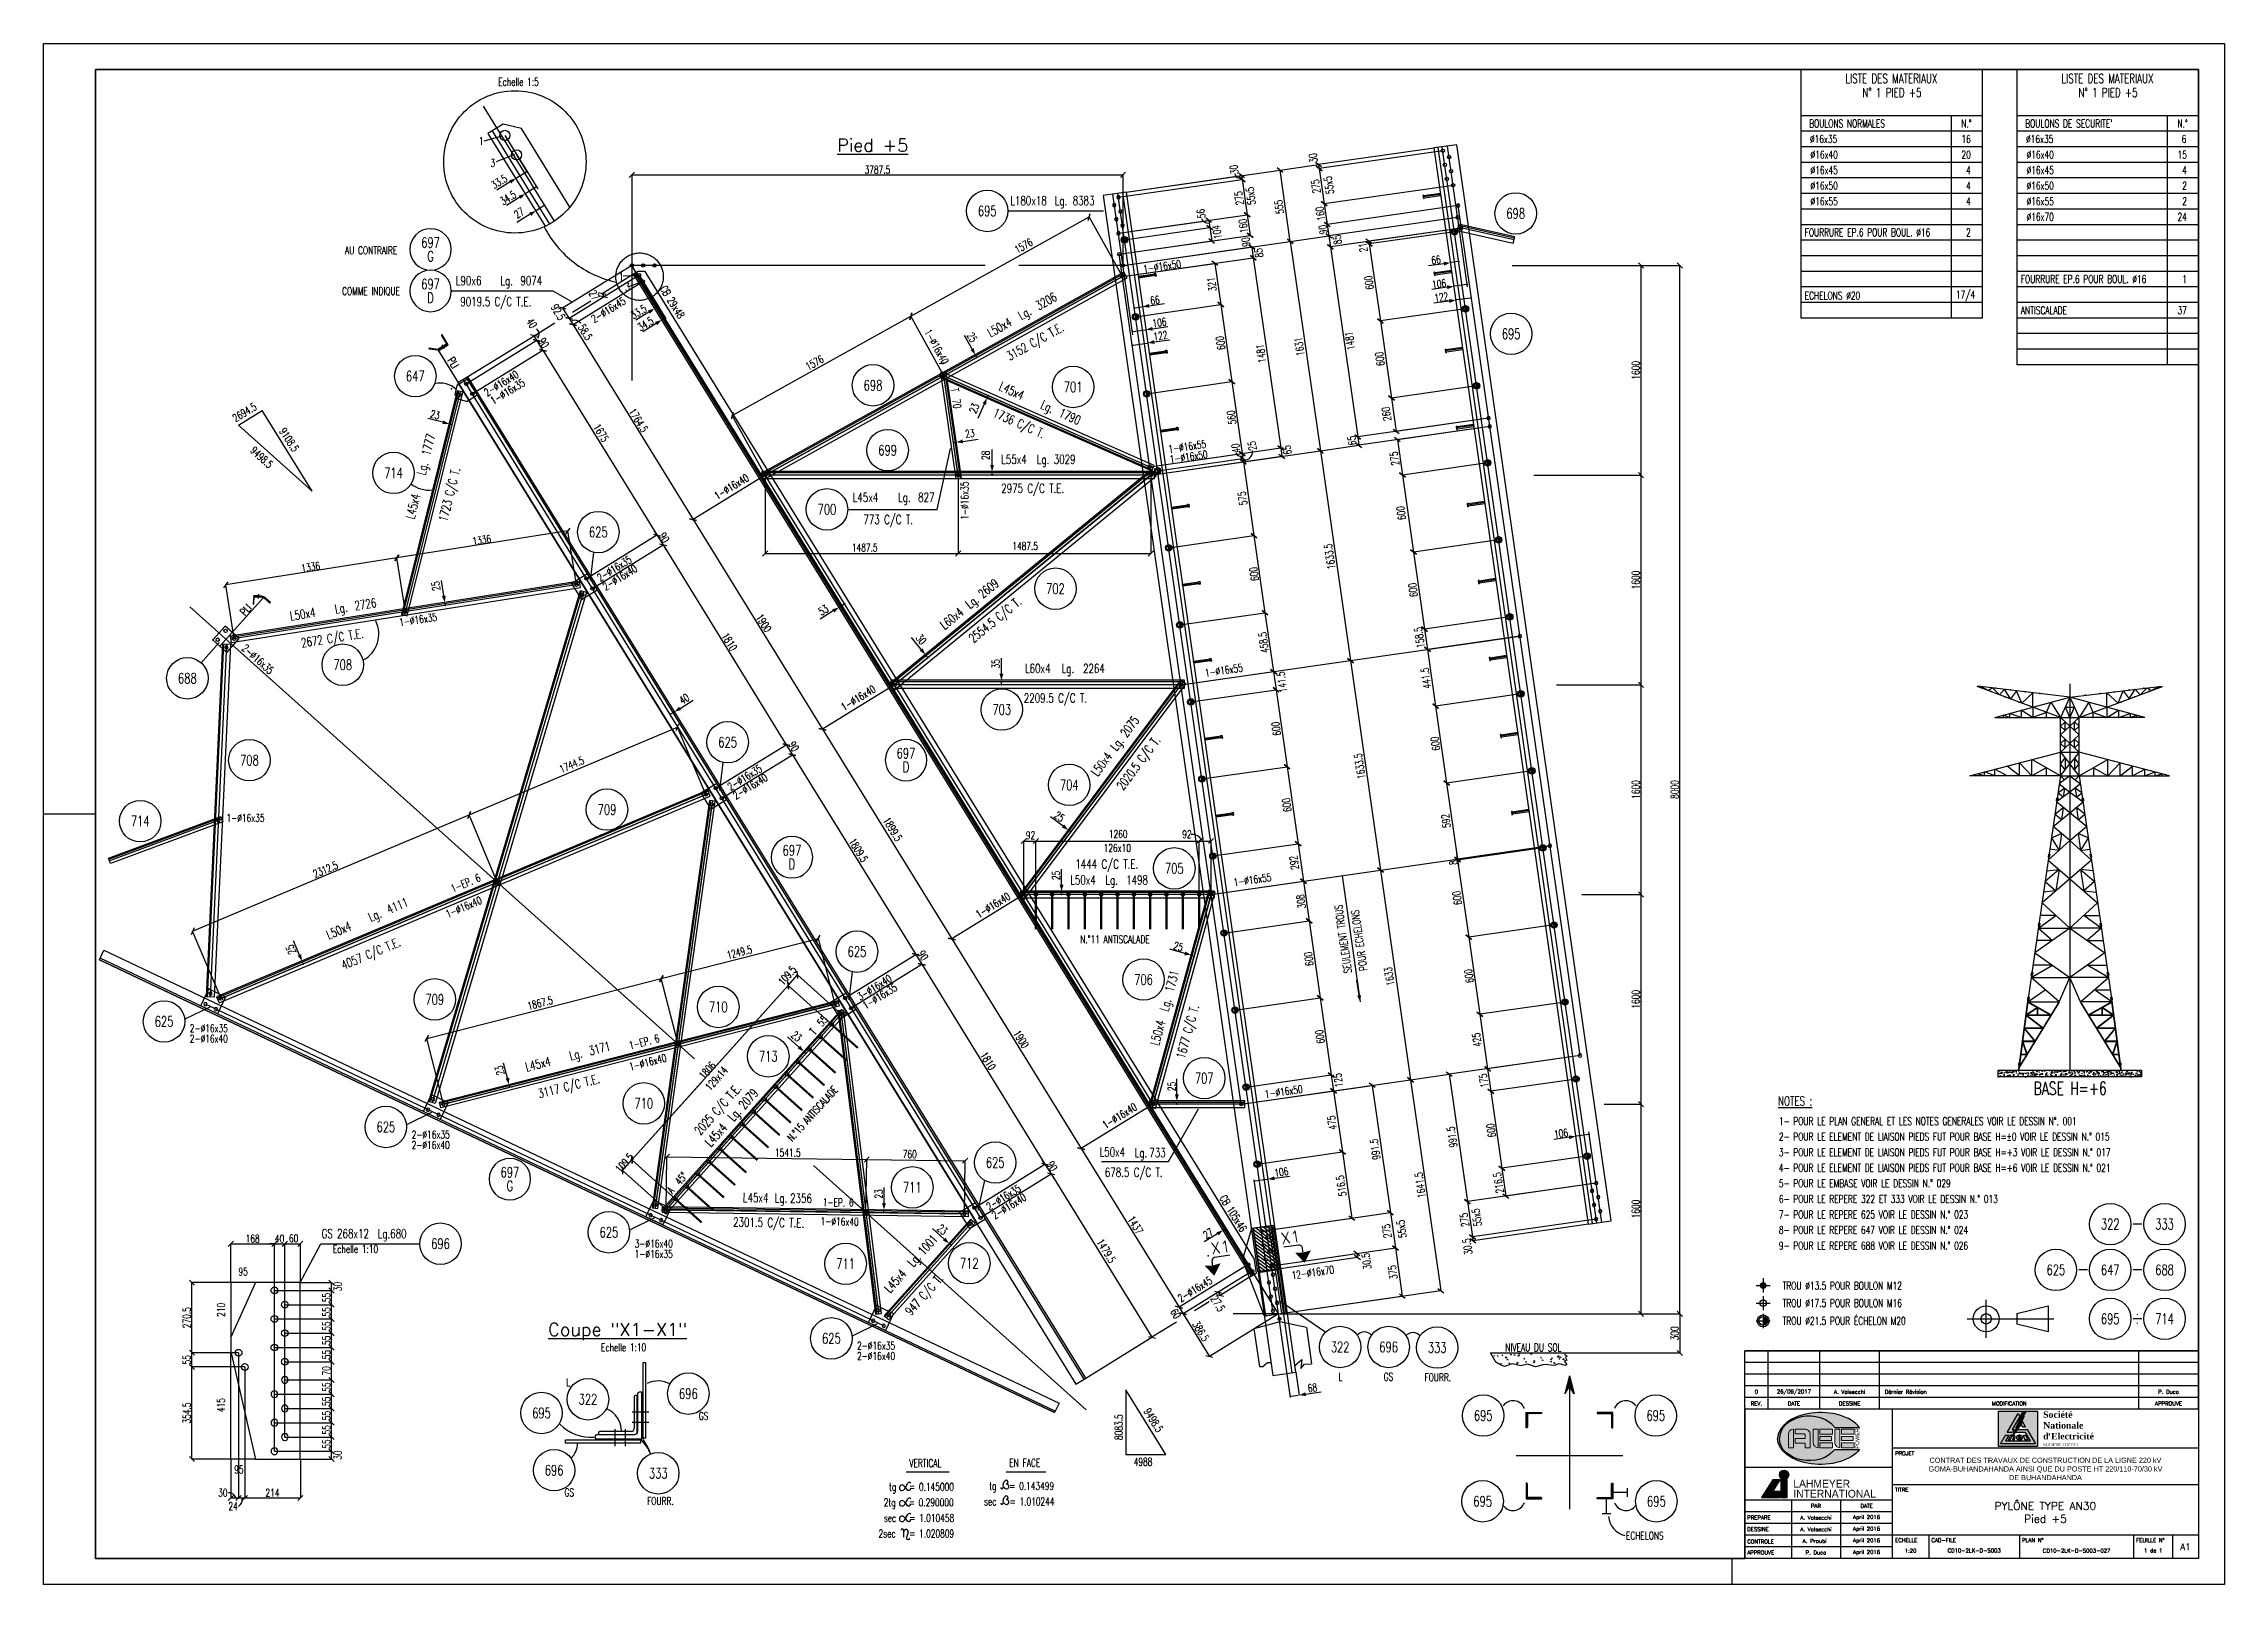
# Paper-space layout 'Layout1' of a CAD drawing. Extents: x 1581 to 2422, y 243 to 837.
# The model-space entities are those that its viewports show. They can reach past a viewport. Long polylines and large blocks are cut down to what shows.
import ezdxf
from ezdxf.enums import TextEntityAlignment as Align

# ---------------------------------------------------------------- set-up
doc = ezdxf.new("R2010")
doc.units = 0
doc.header["$LTSCALE"] = 200
doc.header["$MEASUREMENT"] = 0
doc.linetypes.add('DASHDOT', pattern=[1, 0.5, -0.25, 0, -0.25])
doc.linetypes.add('DASHED', pattern=[0.75, 0.5, -0.25])
doc.layers.get('0').update_dxf_attribs({"linetype": 'CONTINUOUS'})
doc.layers.get('DEFPOINTS').update_dxf_attribs({"linetype": 'CONTINUOUS'})
for name, color, linetype in [('035B', 7, 'CONTINUOUS'), ('ASSI', 3, 'CONTINUOUS'), ('BOLLINI_1', 7, 'CONTINUOUS'), ('BOLLINI_5', 7, 'CONTINUOUS'), ('Echelon', 3, 'CONTINUOUS'), ('FORI', 2, 'CONTINUOUS'), ('LINEA-MEDIA', 7, 'CONTINUOUS'), ('LINEA_ANG', 2, 'CONTINUOUS'), ('LINEE_PIASTRA', 2, 'CONTINUOUS'), ('LINEE_PIASTRE', 2, 'CONTINUOUS'), ('LM', 7, 'CONTINUOUS'), ('LS', 7, 'CONTINUOUS'), ('LSP', 3, 'CONTINUOUS'), ('MZ', 6, 'DASHDOT'), ('NOTATION', 2, 'CONTINUOUS'), ('PIASTRE', 5, 'CONTINUOUS'), ('PIEGA_C_3901_50', 2, 'CONTINUOUS'), ('QT_MAL', 7, 'CONTINUOUS'), ('QT_MPR', 7, 'CONTINUOUS'), ('QT_MSP', 7, 'CONTINUOUS'), ('SELLO', 7, 'CONTINUOUS'), ('SELLO-MODIFI', 7, 'CONTINUOUS'), ('SEZIONI', 2, 'CONTINUOUS'), ('TESTI_A_P', 7, 'CONTINUOUS'), ('TRAT-Y', 7, 'DASHED')]:
    doc.layers.add(name, color=color, linetype=linetype)
doc.styles.add('ARIAL', font='arial.ttf')
doc.styles.add('MONO', font='romans.shx', dxfattribs={"width": 0.7})
doc.styles.add('QUOTE', font='ROMANS8.SHX', dxfattribs={"width": 0.7})
doc.styles.add('RD', font='ROMAND8.SHX', dxfattribs={"width": 0.7})
doc.styles.add('ROMANS', font='romans.shx', dxfattribs={"height": 2.5})
doc.styles.add('RQL', font='ROMANS8.SHX', dxfattribs={"width": 0.7})
doc.styles.add('RS', font='ROMANS8.shx', dxfattribs={"width": 0.7})
doc.styles.get("Standard").update_dxf_attribs({"font": 'ROMANS8.SHX', "width": 0.7})
doc.styles.add('SWIS', font='swissl.ttf')
doc.styles.add('TIMES', font='times.ttf')
doc.styles.add('TIMESNEGRITA', font='')
doc.styles.get('TIMESNEGRITA').set_extended_font_data('Times New Roman', bold=True)
doc.dimstyles.new('FRECCE1', dxfattribs={"dimtxt": 60, "dimasz": 6.66, "dimexe": 0, "dimexo": 0, "dimgap": 1, "dimtad": 1, "dimdec": 0, "dimzin": 0, "dimdsep": 46, "dimtxsty": 'RS', "dimblk1": 'QUOTP', "dimblk2": 'QUOTF', "dimsah": 1, "dimcen": 0, "dimclrd": 2, "dimclre": 2, "dimclrt": 7, "dimadec": 0, "dimazin": 0, "dimtfac": 1, "dimtdec": 0, "dimtix": 1, "dimtmove": 2, "dimatfit": 3, "dimldrblk": 'QUOTP', "dimfxl": 1, "dimtolj": 1, "dimtzin": 0, "dimarcsym": 0})
doc.dimstyles.new('FRECCE1_20', dxfattribs={"dimtxt": 60, "dimasz": 6.6667, "dimexe": 0, "dimexo": 0, "dimgap": 1, "dimtad": 1, "dimzin": 0, "dimdsep": 46, "dimtxsty": 'RS', "dimblk1": 'QUOTP', "dimblk2": 'QUOTF', "dimsah": 1, "dimcen": 0, "dimclrd": 2, "dimclre": 2, "dimclrt": 7, "dimadec": 0, "dimazin": 0, "dimtfac": 1, "dimtix": 1, "dimtmove": 2, "dimatfit": 3, "dimldrblk": 'QUOTP', "dimfxl": 1, "dimtolj": 1, "dimtzin": 0, "dimarcsym": 0})
doc.dimstyles.new('TRATTO', dxfattribs={"dimscale": 0, "dimtxt": 60, "dimasz": 40, "dimexe": 0, "dimexo": 0, "dimgap": 5, "dimtad": 1, "dimrnd": 0.5, "dimdsep": 46, "dimtxsty": 'RS', "dimblk1": 'OBLIQUE', "dimblk2": 'OBLIQUE', "dimsah": 1, "dimcen": 0.09, "dimclrd": 2, "dimclre": 2, "dimclrt": 7, "dimadec": 0, "dimazin": 0, "dimtfac": 1, "dimtix": 1, "dimtmove": 2, "dimatfit": 3, "dimfxl": 1, "dimtolj": 1, "dimtzin": 0, "dimarcsym": 0})
doc.dimstyles.new('TRATTO_20', dxfattribs={"dimscale": 0, "dimtxt": 60, "dimasz": 40, "dimexe": 0, "dimexo": 0, "dimgap": 10, "dimtad": 1, "dimrnd": 0.5, "dimdsep": 46, "dimtxsty": 'RS', "dimblk1": 'OBLIQUE', "dimblk2": 'OBLIQUE', "dimsah": 1, "dimcen": 0.09, "dimclrd": 2, "dimclre": 2, "dimclrt": 7, "dimadec": 0, "dimazin": 0, "dimtfac": 1, "dimtix": 1, "dimtmove": 2, "dimatfit": 3, "dimfxl": 1, "dimtolj": 1, "dimtzin": 0, "dimarcsym": 0})
pattern_1 = [(135, (-176488.368, 234518.186), (-7.06554785, -7.06554785), [])]

psp = doc.layouts.get("Layout1")

# ---------------------------------------------------------------- texts
at = {"layer": 'SELLO', "color": 2, "style": 'ROMANS'}
for s, height, p in [('REV.', 1.5, (2241.53, 313.19)), ('DATE', 1.5, (2256.03, 313.19)), ('DESSINE', 1.5, (2277.53, 313.19)), ('MODIFICATION', 1.5, (2339.03, 313.19)), ('APPROUVE', 1.5, (2400.53, 313.19)), ('A. Valsecchi', 1.5, (2264.53, 269.19)), ('PAR', 1.5, (2264.53, 273.69)), ('April 2016', 1.5, (2284.03, 269.19)), ('DATE', 1.5, (2284.03, 273.69)), ('A. Valsecchi', 1.5, (2264.53, 264.69)), ('A. Proubi ', 1.5, (2264.53, 260.19)), ('April 2016', 1.5, (2284.03, 264.69)), ('April 2016', 1.5, (2284.03, 260.19)), ('P. Duca', 1.5, (2264.53, 255.69)), ('April 2016', 1.5, (2284.03, 255.69)), ('A1', 2.5, (2407.03, 257.94))]:
    psp.add_text(s, height=height, dxfattribs=at).set_placement(p, align=Align.MIDDLE)
for s, p in [('PROJET', (2295.03, 293.94)), ('TITRE', (2295.03, 279.94)), ('PREPARE', (2238.03, 269.19)), ('DESSINE', (2238.03, 264.69)), ('ECHELLE', (2295.03, 260.44)), ('CAD-FILE', (2309.03, 260.44)), ('PLAN N%%D', (2344.03, 260.44)), ('FEUILLE N%%D', (2388.03, 260.44)), ('APPROUVE', (2238.03, 255.69)), ('CONTROLE', (2238.03, 259.94))]:
    psp.add_text(s, height=1.5, dxfattribs=at).set_placement(p, align=Align.MIDDLE_LEFT)
for s, p in [('1:20', (2301.03, 255.69)), ('CD10-2LK-D-S003', (2325.53, 255.76)), ('1 de 1', (2394.53, 255.76))]:
    psp.add_text(s, height=1.5, dxfattribs=at).set_placement(p, align=Align.CENTER)
at = {"layer": 'SELLO', "color": 3, "style": 'ROMANS'}
psp.add_text('CD10-2LK-D-S003-027', height=1.5, dxfattribs=at).set_placement((2365.03, 255.69), align=Align.CENTER)
at = {"layer": 'SELLO', "attachment_point": 5}
for s, insert, char_height, style in [('{\\C2;CONTRAT DES TRAVAUX DE CONSTRUCTION DE LA LIGNE 220 kV GOMA-BUHANDAHANDA AINSI QUE DU POSTE HT 220/110-70/30 kV\\PDE BUHANDAHANDA}', (2353.03, 287.94), 2, 'ARIAL'), ('{\\C4;PYLÔNE TYPE AN30\\P\\C3;Pied +5}', (2353.03, 271.19), 3, 'ROMANS')]:
    psp.add_mtext_dynamic_manual_height_columns(s, width=118, gutter_width=12.5, heights=[0], dxfattribs=dict(at, insert=insert, char_height=char_height, style=style))
at = {"layer": 'SELLO-MODIFI', "color": 2, "style": 'ROMANS'}
for s, p in [('0', (2241.53, 317.69)), ('26/09/2017', (2256.03, 317.69)), ('A. Valsecchi', (2277.53, 317.69)), ('P. Duca', (2400.53, 317.69))]:
    psp.add_text(s, height=1.5, dxfattribs=at).set_placement(p, align=Align.MIDDLE)
psp.add_text('Dérnier Révision', height=1.5, dxfattribs=at).set_placement((2291.03, 317.69), align=Align.MIDDLE_LEFT)

msp = doc.modelspace()

# ---------------------------------------------------------------- texts
at = {"color": 7, "style": 'RS', "width": 0.7}
msp.add_text('ECHELONS', height=60, dxfattribs=at).set_placement((137741.474, -59095.306))
at = {"layer": '035B', "style": 'MONO', "width": 0.7}
for s, rotation, p in [('2694.5', 31.1695775, (127018.645, -50481.238)), ('9108.5', 302.8859423, (127352.078, -50548.995)), ('9498.5', 317.5104695, (127126.761, -50706.204)), ('8083.5', 90, (133859.922, -58328.478)), ('9498.5', 302.1949782, (134019.645, -58107.623))]:
    msp.add_text(s, height=60, rotation=rotation, dxfattribs=at).set_placement(p)
for s, p in [('L', (135524.459, -57870.757)), ('GS', (135873.35, -57870.757)), ('FOURR.', (136187.816, -57875)), ('4988', (133945.324, -58526.145))]:
    msp.add_text(s, height=60, dxfattribs=at).set_placement(p)
at = {"layer": 'LINEA-MEDIA', "style": 'RS', "width": 0.7}
for s, p in [('VERTICAL', (132214.092, -58536.799)), ('EN FACE', (132985.669, -58533.969)), ('tg   = 0.145000', (132058.704, -58719.436)), ('tg   = 0.143499', (132831.005, -58712.193)), ('2tg   = 0.290000', (132017.232, -58839.437)), ('sec   = 1.010244', (132791.178, -58832.194)), ('2sec   = 1.020809', (131977.609, -59079.44)), ('sec   = 1.010458', (132017.673, -58959.439))]:
    msp.add_text(s, height=60.0007, dxfattribs=at).set_placement(p)
at = {"layer": 'LM', "style": 'RD', "width": 0.7}
for s, p in [('LISTE DES MATERIAUX', (139789.349, -47830.41)), ('N%%D 1 PIED +5', (139793.265, -47938.412)), ('LISTE DES MATERIAUX', (141456.016, -47830.41)), ('N%%D 1 PIED +5', (141459.931, -47938.412))]:
    msp.add_text(s, height=69.993, dxfattribs=at).set_placement(p, align=Align.MIDDLE)
at = {"layer": 'LM', "style": 'RS', "width": 0.7}
for s, p in [('1- POUR LE PLAN GENERAL ET LES NOTES GENERALES VOIR LE DESSIN N%%D. 001', (138921.515, -55899.66)), ('2- POUR LE ELEMENT DE LIAISON PIEDS FUT POUR BASE H=%%P0 VOIR LE DESSIN N.° 015', (138921.515, -56019.66)), ('3- POUR LE ELEMENT DE LIAISON PIEDS FUT POUR BASE H=+3 VOIR LE DESSIN N.° 017', (138921.515, -56139.66)), ('4- POUR LE ELEMENT DE LIAISON PIEDS FUT POUR BASE H=+6 VOIR LE DESSIN N.° 021', (138921.515, -56259.66)), ('5- POUR LE EMBASE VOIR LE DESSIN N.° 029', (138921.515, -56379.66)), ('6- POUR LE REPERE 322 ET 333 VOIR LE DESSIN N.° 013', (138921.515, -56499.66)), ('7- POUR LE REPERE 625 VOIR LE DESSIN N.° 023', (138921.515, -56619.66)), ('8- POUR LE REPERE 647 VOIR LE DESSIN N.° 024', (138921.515, -56739.66)), ('9- POUR LE REPERE 688 VOIR LE DESSIN N.° 026', (138921.515, -56859.66))]:
    msp.add_text(s, height=60, dxfattribs=at).set_placement(p)
at = {"layer": 'LM', "linetype": 'ByBlock', "style": 'RS', "width": 0.7}
for s, p in [('TROU %%C13.5 POUR BOULON M12', (138950.55, -57168.871)), ('TROU %%C17.5 POUR BOULON M16', (138950.589, -57302.654)), ('TROU %%C21.5 POUR ÉCHELON M20', (138950.562, -57439.48))]:
    msp.add_text(s, height=60, dxfattribs=at).set_placement(p)
at = {"layer": 'LM', "char_height": 59.9916, "style": 'RD'}
for s, insert, attachment_point in [('BOULONS NORMALES', (139155.058, -48177.317), 4), ('N.°', (140408.052, -48177.317), 6), ("BOULONS DE SECURITE'", (140821.683, -48177.317), 4), ('N.°', (142074.719, -48177.317), 6)]:
    msp.add_mtext(s, dxfattribs=dict(at, insert=insert, attachment_point=attachment_point))
at = {"layer": 'LS', "color": 7, "style": 'RS', "width": 0.7}
for s, height, p in [('Echelle 1:5', 60, (129043.489, -47886.072)), ('∅16x35', 59.9916, (139161.213, -48327.336)), ('∅16x35', 59.9916, (140827.88, -48327.336)), ('∅16x40', 59.9916, (139165.424, -48447.262)), ('∅16x40', 59.9916, (140832.091, -48447.262)), ('∅16x45', 59.9916, (139165.424, -48567.262)), ('∅16x45', 59.9916, (140832.091, -48567.262)), ('∅16x50', 59.9916, (139165.424, -48687.229)), ('∅16x55', 59.9916, (139165.424, -48807.195)), ('∅16x50', 59.9916, (140832.091, -48687.229)), ('∅16x55', 59.9916, (140832.091, -48807.212)), ('∅16x70', 59.9916, (140832.091, -48927.229)), ('FOURRURE EP.6 POUR BOUL. %%C16', 59.9916, (139120.772, -49047.229)), ('FOURRURE EP.6 POUR BOUL. %%C16', 59.9916, (140787.438, -49407.195)), ('ECHELONS %%C20', 59.9916, (139120.772, -49533.879)), ('ANTISCALADE', 59.9916, (140787.438, -49647.178)), ('Echelle 1:10', 60, (127768.423, -56885.764)), ('Echelle 1:10', 59.95316, (129836.613, -57643.877)), ('NIVEAU DU SOL', 60, (136811.497, -57644.533))]:
    msp.add_text(s, height=height, dxfattribs=at).set_placement(p)
for s, height, p in [('16', 59.9916, (140401.763, -48327.279)), ('6', 59.992, (142064.22, -48327.336)), ('20', 59.9916, (140401.763, -48447.262)), ('15', 59.9916, (142068.43, -48447.262)), ('4', 59.992, (140401.763, -48567.262)), ('4', 59.992, (142068.43, -48567.262)), ('4', 59.992, (140401.763, -48687.229)), ('4', 59.992, (140401.763, -48807.195)), ('2', 59.992, (142068.43, -48687.246)), ('2', 59.992, (142068.43, -48807.229)), ('24', 59.9916, (142068.43, -48927.246)), ('2', 59.992, (140401.763, -49047.195)), ('1', 59.992, (142068.43, -49407.162)), ('17/4', 59.9916, (140435.318, -49527.145)), ('37', 59.9916, (142068.43, -49647.145))]:
    msp.add_text(s, height=height, dxfattribs=at).set_placement(p, align=Align.RIGHT)
at = {"layer": 'LS', "color": 3, "style": 'RD'}
for s, height, p in [('%%UPied +5', 100, (131932.498, -48341.961)), ('%%UCoupe "X1-X1"', 99.92194, (129964.65, -57492.698, -2507.55))]:
    msp.add_text(s, height=height, dxfattribs=at).set_placement(p, align=Align.MIDDLE)
at = {"layer": 'LS', "color": 7, "style": 'RS', "width": 0.7}
for rotation, p in [(301.6765376, (128697.386, -50022.112)), (48.1573363, (127096.756, -51927.398))]:
    msp.add_text('PLI', height=60, rotation=rotation, dxfattribs=at).set_placement(p, align=Align.MIDDLE)
at = {"layer": 'LS', "color": 3, "style": 'RD'}
for rotation, p in [(8.1661393, (134614.765, -56843.007)), (8.1649027, (135155.085, -56765.477))]:
    msp.add_text('X1', height=88.8889, rotation=rotation, dxfattribs=at).set_placement(p, align=Align.MIDDLE)
at = {"layer": 'LS', "color": 2, "style": 'RS', "width": 0.7}
for p in [(127076.636, -57029.58), (127043.461, -58555.532)]:
    msp.add_text('95', height=60, dxfattribs=at).set_placement(p, align=Align.MIDDLE)
for s, p in [('210', (126905.099, -57324.705)), ('415', (126905.099, -58059.705))]:
    msp.add_text(s, height=60, rotation=90, dxfattribs=at).set_placement(p, align=Align.MIDDLE)
at = {"layer": 'LS', "color": 7, "char_height": 60, "attachment_point": 5, "style": 'RS'}
for s, insert in [('\\A1;1', (128912.538, -48312.164)), ('\\A1;3', (129002.394, -48481.708)), ('\\A1;1', (129992.123, -49357.619)), ('\\A1;3', (130040.536, -49439.015))]:
    msp.add_mtext(s, dxfattribs=dict(at, insert=insert))
at = {"layer": 'LS', "color": 3, "insert": (141168.077, -55616.616), "char_height": 100, "attachment_point": 5, "style": 'RD'}
msp.add_mtext('BASE H=+6', dxfattribs=at)
at = {"layer": 'NOTATION', "color": 7, "style": 'RS', "width": 0.7}
msp.add_text('%%uNOTES :', height=70, dxfattribs=at).set_placement((138915.36, -55749.858))
at = {"layer": 'QT_MPR', "color": 7, "style": 'RS', "width": 0.7}
for s, rotation, p in [('SEULEMENT TROUS', 98.1661567, (135628.185, -54724.211)), ('POUR ECHELONS', 98.1661567, (135748.099, -54707.003)), ('N.°15 ANTISCALADE', 48.1573363, (131311.306, -56031.727))]:
    msp.add_text(s, height=60, rotation=rotation, dxfattribs=at).set_placement(p)
msp.add_text('N.°11 ANTISCALADE', height=60, dxfattribs=at).set_placement((133532.825, -54497.004))
at = {"layer": 'TESTI_A_P', "style": 'RS', "width": 0.7}
for s, height, p in [('AU CONTRAIRE', 59.9985, (127861.976, -49185.306)), ('COMME INDIQUE', 59.9985, (127839.948, -49499.581)), ('L', 59.953, (129569.254, -57913.629)), ('GS', 59.9532, (130591.017, -58172.22)), ('GS', 59.9532, (129555.635, -58762.66)), ('FOURR.', 59.9532, (130192.211, -58828.004))]:
    msp.add_text(s, height=height, dxfattribs=at).set_placement(p)

# ---------------------------------------------------------------- blocks, each defined once
blk = doc.blocks.new('LOGO SNEL')
at = {"layer": 'SELLO'}
h = blk.add_hatch(color=170, dxfattribs=at)
h.paths.add_polyline_path([(-18.08, -6.8), (-3.08, -6.8), (-3.08, 6.8), (-18.08, 6.8)])
h.paths.add_polyline_path([(-8.86, 2.83), (-7.65, 0.74), (-10.06, 0.74)], flags=16)
h.paths.add_polyline_path([(-8.27, 4.7), (-10.07, 1.41), (-9.68, 1.41), (-7.02, -0.35), (-3.86, -5.82), (-17.3, -5.82), (-15.41, -2.54), (-12.57, -2.54), (-12.42, -2.33), (-11.14, 0.17), (-11.49, 0.35), (-10.07, 3.14), (-10.42, 3.31), (-8.86, 6.38), (-7.61, 6.48), (-8.59, 4.7)], flags=16)
h.paths.add_polyline_path([(-9.95, 4.72), (-12.88, -0.35), (-12.1, -0.35), (-12.73, -1.44), (-14.78, -1.44), (-10.58, 5.82)], flags=16)
h.paths.add_polyline_path([(-7.7, -2.54), (-6.81, -4.26), (-7.9, -4.26), (-8.53, -2.54)], flags=0)
h.paths.add_polyline_path([(-9.19, -4.51), (-11.78, -3.9), (-10.37, -2.05), (-7.58, -3.71), (-8.86, -3.71)], flags=0)
h.paths.add_polyline_path([(-10.44, -3.23), (-10.43, -3.2), (-10.38, -3.1), (-10.29, -3.02), (-10.23, -2.99), (-10.12, -2.96), (-9.99, -2.95), (-9.92, -2.95), (-8.55, -3.23)], flags=0)
h.paths.add_polyline_path([(-11.93, -4.26), (-12.71, -4.26), (-14.36, -4.26), (-12.45, -2.78, -0.85835), (-11.72, -3.03)], flags=0)
h = blk.add_hatch(color=50, dxfattribs=at)
h.paths.add_polyline_path([(-14.78, -1.44), (-12.73, -1.44), (-12.1, -0.35), (-12.88, -0.35), (-9.95, 4.72), (-10.58, 5.82)])
h.paths.add_polyline_path([(-8.86, 2.83), (-9.49, 1.73), (-8.92, 0.74), (-7.65, 0.74)])
h.paths.add_polyline_path([(-10.97, -0.35), (-11.77, -1.44), (-7.65, -1.44), (-5.76, -4.72), (-15.41, -4.72), (-14.14, -2.54), (-15.41, -2.54), (-17.3, -5.82), (-3.86, -5.82), (-7.02, -0.35)])
h.paths.add_polyline_path([(-7.7, -2.54), (-8.53, -2.54), (-7.9, -4.26), (-6.81, -4.26)], flags=17)
h.paths.add_polyline_path([(-8.95, -3.05), (-9.01, -2.95), (-9.07, -2.87), (-9.15, -2.79), (-9.23, -2.73), (-9.31, -2.68), (-9.41, -2.64), (-9.52, -2.6), (-9.63, -2.57), (-9.76, -2.55), (-9.89, -2.54), (-10.03, -2.54), (-10.11, -2.54), (-10.24, -2.55), (-10.37, -2.56), (-10.49, -2.59), (-10.6, -2.62), (-10.7, -2.66), (-10.79, -2.71), (-10.87, -2.76), (-10.9, -2.79), (-10.99, -2.87), (-11.05, -2.95), (-11.11, -3.05), (-11.14, -3.16), (-11.17, -3.27), (-11.17, -3.4), (-11.17, -3.44), (-11.16, -3.56), (-11.13, -3.67), (-11.09, -3.78), (-11.03, -3.87), (-10.96, -3.96), (-10.87, -4.03), (-10.83, -4.06), (-10.74, -4.11), (-10.64, -4.16), (-10.54, -4.19), (-10.42, -4.22), (-10.3, -4.24), (-10.17, -4.25), (-10.03, -4.26), (-9.92, -4.25), (-9.78, -4.25), (-9.66, -4.23), (-9.54, -4.21), (-9.43, -4.19), (-9.33, -4.15), (-9.24, -4.12), (-9.14, -4.06), (-9.04, -3.99), (-8.97, -3.91), (-8.91, -3.81), (-8.86, -3.71), (-9.62, -3.71), (-9.8, -3.82), (-10.04, -3.84), (-10.27, -3.79), (-10.38, -3.67), (-10.41, -3.52), (-8.85, -3.52), (-8.86, -3.38), (-8.88, -3.26), (-8.91, -3.15)], flags=17)
h.paths.add_polyline_path([(-9.59, -3.23), (-10.45, -3.23), (-10.38, -3.1), (-10.27, -3), (-10.12, -2.96), (-9.95, -2.95), (-9.73, -2.99), (-9.62, -3.12)], flags=16)
h.paths.add_polyline_path([(-12.35, -3.38), (-12.71, -4.26), (-11.93, -4.26), (-11.72, -3.03, 0.387199), (-12, -2.58, 0.188481), (-12.93, -2.68), (-12.87, -2.54), (-13.47, -2.54), (-14.36, -4.26), (-13.57, -4.26), (-13.09, -3.08, -0.304428), (-12.73, -2.84), (-12.72, -2.84, -0.53324)], flags=17)
blk.add_hatch(color=10, dxfattribs=at).paths.add_polyline_path([(-11.14, 0.17), (-11.49, 0.35), (-10.07, 3.14), (-10.42, 3.31), (-8.86, 6.38), (-7.61, 6.48), (-8.59, 4.7), (-8.27, 4.7), (-10.07, 1.41), (-9.68, 1.41), (-12.42, -2.33)])
at = {"layer": 'SELLO', "color": 170}
blk.add_lwpolyline([(-18.08, 6.8), (-3.08, 6.8), (-3.08, -6.8), (-18.08, -6.8)], close=True, dxfattribs=at)
at = {"layer": 'SELLO', "color": 50}
for points in [[(-14.78, -1.44), (-10.58, 5.82), (-9.95, 4.72), (-12.88, -0.35), (-12.1, -0.35), (-12.73, -1.44)], [(-8.92, 0.74), (-7.65, 0.74), (-8.86, 2.83), (-9.49, 1.73)], [(-10.9, -2.79), (-10.99, -2.87), (-11.05, -2.95), (-11.11, -3.05), (-11.14, -3.16), (-11.17, -3.27), (-11.17, -3.4), (-11.17, -3.44), (-11.16, -3.56), (-11.13, -3.67), (-11.09, -3.78), (-11.03, -3.87), (-10.96, -3.96), (-10.87, -4.03), (-10.83, -4.06), (-10.74, -4.11), (-10.64, -4.16), (-10.54, -4.19), (-10.42, -4.22), (-10.3, -4.24), (-10.17, -4.25), (-10.03, -4.26), (-9.92, -4.25), (-9.78, -4.25), (-9.66, -4.23), (-9.54, -4.21), (-9.43, -4.19), (-9.33, -4.15), (-9.24, -4.12), (-9.14, -4.06), (-9.04, -3.99), (-8.97, -3.91), (-8.91, -3.81), (-8.86, -3.71), (-9.65, -3.71), (-9.67, -3.74), (-9.77, -3.8), (-9.86, -3.83), (-9.99, -3.84), (-10.08, -3.83), (-10.2, -3.81), (-10.29, -3.77), (-10.3, -3.76), (-10.38, -3.67), (-10.41, -3.52), (-8.85, -3.52), (-8.86, -3.38), (-8.88, -3.26), (-8.91, -3.15), (-8.95, -3.05), (-9.01, -2.95), (-9.07, -2.87), (-9.15, -2.79), (-9.23, -2.73), (-9.31, -2.68), (-9.41, -2.64), (-9.52, -2.6), (-9.63, -2.57), (-9.76, -2.55), (-9.89, -2.54), (-10.03, -2.54), (-10.11, -2.54), (-10.24, -2.55), (-10.37, -2.56), (-10.49, -2.59), (-10.6, -2.62), (-10.7, -2.66), (-10.79, -2.71), (-10.87, -2.76)], [(-9.99, -2.95), (-10.12, -2.96), (-10.23, -2.99), (-10.29, -3.02), (-10.38, -3.1), (-10.43, -3.2), (-10.44, -3.23), (-9.59, -3.23), (-9.62, -3.12), (-9.7, -3.03), (-9.71, -3.02), (-9.8, -2.97), (-9.92, -2.95)], [(-6.81, -4.26), (-7.9, -4.26), (-8.53, -2.54), (-7.7, -2.54)]]:
    blk.add_lwpolyline(points, close=True, dxfattribs=at)
at = {"layer": 'SELLO', "color": 10}
blk.add_lwpolyline([(-11.14, 0.17), (-11.49, 0.35), (-10.07, 3.14), (-10.42, 3.31), (-8.86, 6.38), (-7.61, 6.48), (-8.59, 4.7), (-8.27, 4.7), (-10.07, 1.41), (-9.68, 1.41), (-12.42, -2.33)], close=True, dxfattribs=at)
at = {"layer": 'SELLO', "color": 50}
blk.add_lwpolyline([(-10.97, -0.35), (-7.02, -0.35), (-3.86, -5.82), (-17.3, -5.82), (-15.41, -2.54), (-14.14, -2.54), (-15.41, -4.72), (-5.76, -4.72), (-7.65, -1.44), (-11.77, -1.44)], dxfattribs=at)
blk.add_lwpolyline([(-12.73, -2.84), (-12.72, -2.84, -0.53324), (-12.35, -3.38), (-12.71, -4.26), (-11.93, -4.26), (-11.72, -3.03, 0.387199), (-12, -2.58, 0.188481), (-12.93, -2.68), (-12.87, -2.54), (-13.47, -2.54), (-14.36, -4.26), (-13.57, -4.26), (-13.09, -3.08, -0.304428)], format="xyb", close=True, dxfattribs=at)
at = {"layer": 'SELLO'}
for s, height, style, p in [('SOCIETE  D ETAT', 1.0938, 'TIMES', (-0.9, -6.16)), (',', 2.5, 'TIMESNEGRITA', (1, -1.03)), (',', 1.09, 'TIMES', (7.74, -5.24))]:
    blk.add_text(s, height=height, dxfattribs=dict(at, style=style)).set_placement(p, align=Align.MIDDLE_LEFT)
at = {"layer": 'SELLO', "insert": (-0.9, 1.28), "char_height": 2.5, "width": 21.0938, "attachment_point": 4, "style": 'TIMESNEGRITA'}
blk.add_mtext('Société\\PNationale\\Pd Electricité', dxfattribs=at)
blk = doc.blocks.new('LOGO LAHMEYER')
at = {"layer": 'SELLO', "true_color": 0x231f20}
h = blk.add_hatch(color=250, dxfattribs=at)
h.dxf.hatch_style = 1
h.paths.add_polyline_path([(-14.55, -5.31), (-12.12, -5.31), (-12.12, 1.57), (-14.55, 1.57)])
h.paths.add_polyline_path([(-14.98, -5.31), (-14.98, -2.89), (-17.59, -2.89), (-14.81, 1.57), (-17.67, 1.57), (-21.98, -5.31)])
at = {"layer": 'SELLO', "true_color": 0xee1c25}
h = blk.add_hatch(color=240, dxfattribs=at)
h.dxf.hatch_style = 1
edge = h.paths.add_edge_path()
edge.add_arc((-13.33, 3.51), 1.8, 0, 360)
at = {"layer": 'SELLO', "color": 250, "true_color": 0x231f20}
for points in [[(-14.98, -5.31), (-14.98, -2.89), (-17.59, -2.89), (-14.81, 1.57), (-17.67, 1.57), (-21.98, -5.31)], [(-14.55, -5.31), (-12.12, -5.31), (-12.12, 1.57), (-14.55, 1.57)]]:
    blk.add_lwpolyline(points, close=True, dxfattribs=at)
at = {"layer": 'SELLO', "color": 240, "true_color": 0xee1c25}
blk.add_circle((-13.33, 3.51), 1.8, dxfattribs=at)
at = {"layer": 'SELLO', "color": 250, "true_color": 0x231f20, "style": 'ARIAL', "width": 0.95}
blk.add_text('LAHMEYER', height=3, dxfattribs=at).set_placement((-9.74, 1.57), align=Align.TOP_LEFT)
blk.add_text('INTERNATIONAL', height=3, dxfattribs=at).set_placement((-9.74, -6.2), align=Align.BOTTOM_LEFT)
blk = doc.blocks.new('LOGO AEE')
at = {"layer": 'SELLO', "true_color": 0x2e4894}
h = blk.add_hatch(color=167, dxfattribs=at)
h.dxf.hatch_style = 1
edge = h.paths.add_edge_path()
edge.add_ellipse((0.8, 0), major_axis=(-16.61, 0), ratio=0.602151, start_angle=205.37693, end_angle=360)
edge.add_ellipse((0.8, 0), major_axis=(-16.61, 0), ratio=0.602151, start_angle=0, end_angle=154.62307)
edge.add_line((15.81, -4.29), (6.23, -4.29))
edge.add_ellipse((-3.66, 0), major_axis=(-11.43, 0), ratio=0.75, start_angle=0, end_angle=150, ccw=False)
edge.add_ellipse((-3.66, 0), major_axis=(-11.43, 0), ratio=0.75, start_angle=210, end_angle=360, ccw=False)
edge.add_line((6.23, 4.29), (15.81, 4.29))
at = {"layer": 'SELLO', "lineweight": 0, "true_color": 0x615b56}
h = blk.add_hatch(color=251, dxfattribs=at)
h.dxf.hatch_style = 1
h.paths.add_polyline_path([(13.74, 3.57), (8.83, 3.57), (8.83, 1.68), (13.74, 1.68)])
h.paths.add_polyline_path([(8.18, 3.57), (6.3, 3.57), (6.3, -1.63), (6.32, -1.93), (6.41, -2.33), (6.59, -2.68), (6.85, -3.01), (7.04, -3.19), (7.39, -3.4), (7.77, -3.53), (8.18, -3.57)])
h.paths.add_polyline_path([(13.33, 0.77), (8.83, 0.77), (8.83, -0.76), (13.33, -0.76)])
h.paths.add_polyline_path([(13.74, -1.73), (8.83, -1.73), (8.83, -3.57), (13.74, -3.57)])
h.paths.add_polyline_path([(5.41, 3.57), (0.49, 3.57), (0.49, 1.68), (5.41, 1.68)])
h.paths.add_polyline_path([(-0.15, 3.57), (-2.03, 3.57), (-2.03, -1.63), (-2.01, -1.93), (-1.91, -2.33), (-1.74, -2.68), (-1.48, -3.01), (-1.29, -3.19), (-0.94, -3.4), (-0.56, -3.53), (-0.15, -3.57)])
h.paths.add_polyline_path([(5, 0.77), (0.49, 0.77), (0.49, -0.76), (5, -0.76)])
h.paths.add_polyline_path([(5.41, -1.73), (0.49, -1.73), (0.49, -3.57), (5.41, -3.57)])
h.paths.add_polyline_path([(-9.67, 3.57), (-9.93, 3.56), (-10.33, 3.47), (-10.69, 3.29), (-11.01, 3.04), (-11.17, 2.88), (-11.38, 2.54), (-11.51, 2.15), (-11.55, 1.73), (-11.55, -3.57), (-9.67, -3.57)])
h.paths.add_polyline_path([(-5.34, 3.57), (-9.04, 3.57), (-9.04, 1.73), (-5.77, 1.73), (-5.59, 1.73), (-5.26, 1.56), (-5.2, 1.45), (-5.13, 1.02), (-5.13, -0.02), (-9.04, -0.02), (-9.04, -1.84), (-5.13, -1.84), (-5.13, -3.57), (-3.3, -3.57), (-3.3, 1.73), (-3.31, 1.99), (-3.41, 2.38), (-3.61, 2.73), (-3.89, 3.04), (-4.15, 3.25), (-4.51, 3.43), (-4.91, 3.54)])
at = {"layer": 'SELLO', "color": 251, "lineweight": 0, "true_color": 0x615b56}
for points in [[(-9.67, 3.57), (-9.93, 3.56), (-10.33, 3.47), (-10.69, 3.29), (-11.01, 3.04), (-11.17, 2.88), (-11.38, 2.54), (-11.51, 2.15), (-11.55, 1.73), (-11.55, -3.57), (-9.67, -3.57)], [(-5.34, 3.57), (-9.04, 3.57), (-9.04, 1.73), (-5.77, 1.73), (-5.59, 1.73), (-5.26, 1.56), (-5.2, 1.45), (-5.13, 1.02), (-5.13, -0.02), (-9.04, -0.02), (-9.04, -1.84), (-5.13, -1.84), (-5.13, -3.57), (-3.3, -3.57), (-3.3, 1.73), (-3.31, 1.99), (-3.41, 2.38), (-3.61, 2.73), (-3.89, 3.04), (-4.15, 3.25), (-4.51, 3.43), (-4.91, 3.54)], [(-0.15, 3.57), (-2.03, 3.57), (-2.03, -1.63), (-2.01, -1.93), (-1.91, -2.33), (-1.74, -2.68), (-1.48, -3.01), (-1.29, -3.19), (-0.94, -3.4), (-0.56, -3.53), (-0.15, -3.57)], [(5.41, 3.57), (0.49, 3.57), (0.49, 1.68), (5.41, 1.68)], [(5, 0.77), (0.49, 0.77), (0.49, -0.76), (5, -0.76)], [(8.18, 3.57), (6.3, 3.57), (6.3, -1.63), (6.32, -1.93), (6.41, -2.33), (6.59, -2.68), (6.85, -3.01), (7.04, -3.19), (7.39, -3.4), (7.77, -3.53), (8.18, -3.57)], [(13.74, 3.57), (8.83, 3.57), (8.83, 1.68), (13.74, 1.68)], [(13.33, 0.77), (8.83, 0.77), (8.83, -0.76), (13.33, -0.76)], [(5.41, -1.73), (0.49, -1.73), (0.49, -3.57), (5.41, -3.57)], [(13.74, -1.73), (8.83, -1.73), (8.83, -3.57), (13.74, -3.57)]]:
    blk.add_lwpolyline(points, close=True, dxfattribs=at)
at = {"layer": 'SELLO', "color": 167, "true_color": 0x2e4894}
for points in [[(6.23, 4.29), (15.81, 4.29)], [(6.23, -4.29), (15.81, -4.29)]]:
    blk.add_lwpolyline(points, dxfattribs=at)
for centre, major_axis, ratio, start_param in [((0.8, 0), (-16.61, 0), 0.602151, 3.584504), ((-3.66, 0), (-11.43, 0), 0.75, 3.665191)]:
    blk.add_ellipse(centre, major_axis=major_axis, ratio=ratio, start_param=start_param, end_param=6.283185, dxfattribs=at)
at = {"layer": 'SELLO', "color": 167, "true_color": 0x2e4894, "extrusion": (0, 0, -1)}
for centre, major_axis, ratio, start_param in [((-3.66, 0), (-11.43, 0), 0.75, 3.665191), ((0.8, 0), (-16.61, 0), 0.602151, 3.584504)]:
    blk.add_ellipse(centre, major_axis=major_axis, ratio=ratio, start_param=start_param, end_param=6.283185, dxfattribs=at)
at = {"layer": 'SELLO', "color": 13, "true_color": 0xd3505e, "style": 'SWIS'}
blk.add_text('POWER', height=1.5, rotation=90, dxfattribs=at).set_placement((14.91, 0), align=Align.MIDDLE)
blk = doc.blocks.new('16')
blk.add_circle((0, 0), 1)
blk = doc.blocks.new('ASSE98')
blk.add_line((0, 0), (1, 0))
at = {"color": 7, "style": 'QUOTE', "width": 0.5, "flags": 1}
for tag, p in [('TI', (1.3831, 6.8273)), ('DI_S', (1.3831, 6.4218)), ('D_S', (1.3831, 6.0209)), ('E_S', (1.3831, 5.6806)), ('NFORI', (1.3645, 5.2979)), ('ALAR', (1.3635, 4.9325)), ('FAM', (1.3775, 4.5465)), ('ALA', (1.3831, 4.1926)), ('DISP2', (1.3831, 3.8497)), ('DISP1', (1.3831, 3.5069)), ('PINZAF', (1.3831, 3.164)), ('PINZAI', (1.3831, 2.8211)), ('TRP', (1.3831, 2.4783)), ('NP', (1.3831, 2.1354)), ('SV', (1.3831, 1.7926)), ('PESO', (1.3831, 1.4497)), ('QUA', (1.3831, 1.1069)), ('LUN', (1.3831, 0.764)), ('PROF', (1.3831, 0.4211)), ('POS', (1.3831, 0.0783))]:
    blk.add_attdef(tag, p, '', height=0.2, dxfattribs=at)
at = {"color": 7, "flags": 1}
for tag, p in [('LAV1', (3.0743, 6.8285)), ('LAV2', (3.0743, 6.4951)), ('LAV3', (3.0743, 6.1618)), ('LAV4', (3.0743, 5.8285)), ('LAV5', (3.0743, 5.4951)), ('LAV6', (3.0743, 5.1618)), ('LAV7', (3.0743, 4.8285)), ('LAV8', (3.0743, 4.4951)), ('LAV9', (3.0743, 4.1618)), ('LAV10', (3.0743, 3.8285))]:
    blk.add_attdef(tag, p, '', height=0.2, dxfattribs=at)
blk = doc.blocks.new('MRKR_98')
blk.add_point((0, 0))
at = {"color": 7, "style": 'QUOTE', "width": 0.5, "flags": 1}
for tag, p in [('AUX2', (3.71, 4.93)), ('NFORI', (3.72, 5.3)), ('TI', (3.73, 6.83)), ('AUX1', (3.73, 4.19)), ('DI_S', (3.73, 6.42)), ('D_S', (3.73, 6.02)), ('E_S', (3.73, 5.68)), ('FAM', (3.73, 4.55)), ('COMMESSA', (3.73, 3.85)), ('MD', (3.73, 3.51)), ('MP', (3.73, 3.16)), ('LARGHEZZA', (3.73, 2.82)), ('SPESSORE', (3.73, 2.48)), ('NP', (3.73, 2.14)), ('SV', (3.73, 1.79)), ('PESO', (3.73, 1.45)), ('QUA', (3.73, 1.11)), ('LUN', (3.73, 0.76)), ('PROF', (3.73, 0.42)), ('POS', (3.73, 0.08))]:
    blk.add_attdef(tag, p, '', height=0.2, dxfattribs=at)
at = {"color": 7, "flags": 1}
for tag, p in [('LAV1', (5.26, 6.88)), ('LAV2', (5.26, 6.55)), ('LAV3', (5.26, 6.21)), ('LAV4', (5.26, 5.88)), ('LAV5', (5.26, 5.55)), ('LAV6', (5.26, 5.21)), ('LAV7', (5.26, 4.88)), ('LAV8', (5.26, 4.55)), ('LAV9', (5.26, 4.21)), ('LAV10', (5.26, 3.88))]:
    blk.add_attdef(tag, p, '', height=0.2, dxfattribs=at)
blk = doc.blocks.new('_OBLIQUE')
at = {"color": 0, "linetype": 'ByBlock'}
blk.add_line((-0.5, -0.5), (0.5, 0.5), dxfattribs=at)
blk = doc.blocks.new('*D33')
at = {"layer": 'DEFPOINTS', "color": 0, "transparency": 16777216}
for p in [(133863, -49272), (135385, -50701), (134078, -50888)]:
    blk.add_point(p, dxfattribs=at)
at = {"layer": 'QT_MPR', "color": 2, "lineweight": -2, "transparency": 16777216}
for p, q in [((133863, -49272), (135153, -49086)), ((135153, -49086), (135385, -50701)), ((134078, -50888), (135385, -50701))]:
    blk.add_line(p, q, dxfattribs=at)
at = {"layer": 'QT_MPR', "color": 2, "lineweight": -2, "transparency": 16777216, "xscale": 40, "yscale": 40, "zscale": 40}
for p, rotation in [((135153, -49086), 98.1661567056759), ((135385, -50701), 278.1661567056759)]:
    blk.add_blockref('_OBLIQUE', p, dxfattribs=dict(at, rotation=rotation))
at = {"layer": 'QT_MPR', "color": 7, "transparency": 16777216, "insert": (135223, -49898), "char_height": 60, "attachment_point": 5, "rotation": 98.1662, "style": 'RS'}
blk.add_mtext('\\A1;1631', dxfattribs=at)
blk = doc.blocks.new('*D32')
at = {"layer": 'DEFPOINTS', "color": 0, "transparency": 16777216}
for p in [(134078, -50888), (135617, -52318), (134310, -52505)]:
    blk.add_point(p, dxfattribs=at)
at = {"layer": 'QT_MPR', "color": 2, "lineweight": -2, "transparency": 16777216}
for p, q in [((134078, -50888), (135385, -50701)), ((135385, -50701), (135617, -52318)), ((134310, -52505), (135617, -52318))]:
    blk.add_line(p, q, dxfattribs=at)
at = {"layer": 'QT_MPR', "color": 2, "lineweight": -2, "transparency": 16777216, "xscale": 40, "yscale": 40, "zscale": 40}
for p, rotation in [((135385, -50701), 98.1661567056759), ((135617, -52318), 278.1661567056759)]:
    blk.add_blockref('_OBLIQUE', p, dxfattribs=dict(at, rotation=rotation))
at = {"layer": 'QT_MPR', "color": 7, "transparency": 16777216, "insert": (135457, -51516), "char_height": 60, "attachment_point": 5, "rotation": 98.1662, "style": 'RS'}
blk.add_mtext('\\A1;1633.5', dxfattribs=at)
blk = doc.blocks.new('*D34')
at = {"layer": 'DEFPOINTS', "color": 0, "transparency": 16777216}
for p in [(134310, -52505), (135849, -53934), (134542, -54122)]:
    blk.add_point(p, dxfattribs=at)
at = {"layer": 'QT_MPR', "color": 2, "lineweight": -2, "transparency": 16777216}
for p, q in [((134310, -52505), (135617, -52318)), ((135617, -52318), (135849, -53934)), ((134542, -54122), (135849, -53934))]:
    blk.add_line(p, q, dxfattribs=at)
at = {"layer": 'QT_MPR', "color": 2, "lineweight": -2, "transparency": 16777216, "xscale": 40, "yscale": 40, "zscale": 40}
for p, rotation in [((135617, -52318), 98.1661567056759), ((135849, -53934), 278.1661567056759)]:
    blk.add_blockref('_OBLIQUE', p, dxfattribs=dict(at, rotation=rotation))
at = {"layer": 'QT_MPR', "color": 7, "transparency": 16777216, "insert": (135689, -53133), "char_height": 60, "attachment_point": 5, "rotation": 98.1662, "style": 'RS'}
blk.add_mtext('\\A1;1633.5', dxfattribs=at)
blk = doc.blocks.new('*D37')
at = {"layer": 'DEFPOINTS', "color": 0, "transparency": 16777216}
for p in [(134542, -54122), (136081, -55551), (134774, -55738)]:
    blk.add_point(p, dxfattribs=at)
at = {"layer": 'QT_MPR', "color": 2, "lineweight": -2, "transparency": 16777216}
for p, q in [((134542, -54122), (135849, -53934)), ((135849, -53934), (136081, -55551)), ((134774, -55738), (136081, -55551))]:
    blk.add_line(p, q, dxfattribs=at)
at = {"layer": 'QT_MPR', "color": 2, "lineweight": -2, "transparency": 16777216, "xscale": 40, "yscale": 40, "zscale": 40}
for p, rotation in [((135849, -53934), 98.1661567056759), ((136081, -55551), 278.1661567056759)]:
    blk.add_blockref('_OBLIQUE', p, dxfattribs=dict(at, rotation=rotation))
at = {"layer": 'QT_MPR', "color": 7, "transparency": 16777216, "insert": (135917, -54754), "char_height": 60, "attachment_point": 5, "rotation": 98.1662, "style": 'RS'}
blk.add_mtext('\\A1;1633', dxfattribs=at)
blk = doc.blocks.new('*D36')
at = {"layer": 'DEFPOINTS', "color": 0, "transparency": 16777216}
for p in [(134774, -55738), (136314, -57176), (135063, -57355)]:
    blk.add_point(p, dxfattribs=at)
at = {"layer": 'QT_MPR', "color": 2, "lineweight": -2, "transparency": 16777216}
for p, q in [((134774, -55738), (136081, -55551)), ((136081, -55551), (136314, -57176)), ((135063, -57355), (136314, -57176))]:
    blk.add_line(p, q, dxfattribs=at)
at = {"layer": 'QT_MPR', "color": 2, "lineweight": -2, "transparency": 16777216, "xscale": 40, "yscale": 40, "zscale": 40}
for p, rotation in [((136081, -55551), 98.1661567056759), ((136314, -57176), 278.1661567056759)]:
    blk.add_blockref('_OBLIQUE', p, dxfattribs=dict(at, rotation=rotation))
at = {"layer": 'QT_MPR', "color": 7, "transparency": 16777216, "insert": (136155, -56363), "char_height": 60, "attachment_point": 5, "rotation": 98.1662, "style": 'RS'}
blk.add_mtext('\\A1;1641.5', dxfattribs=at)
blk = doc.blocks.new('*D31')
at = {"layer": 'DEFPOINTS', "color": 0, "transparency": 16777216}
for p in [(133859, -49358), (135079, -50679), (134069, -50824)]:
    blk.add_point(p, dxfattribs=at)
at = {"layer": 'QT_MPR', "color": 2, "lineweight": -2, "transparency": 16777216}
for p, q in [((133859, -49358), (134868, -49213)), ((134868, -49213), (135079, -50679)), ((134069, -50824), (135079, -50679))]:
    blk.add_line(p, q, dxfattribs=at)
at = {"layer": 'QT_MPR', "color": 2, "lineweight": -2, "transparency": 16777216, "xscale": 40, "yscale": 40, "zscale": 40}
for p, rotation in [((134868, -49213), 98.1661567056759), ((135079, -50679), 278.1661567056759)]:
    blk.add_blockref('_OBLIQUE', p, dxfattribs=dict(at, rotation=rotation))
at = {"layer": 'QT_MPR', "color": 7, "transparency": 16777216, "insert": (134928, -49951), "char_height": 60, "attachment_point": 5, "rotation": 98.1662, "style": 'RS'}
blk.add_mtext('\\A1;1481', dxfattribs=at)
blk = doc.blocks.new('*D30')
at = {"layer": 'DEFPOINTS', "color": 0, "transparency": 16777216}
for p in [(135088, -50743), (134069, -50824), (134078, -50888)]:
    blk.add_point(p, dxfattribs=at)
at = {"layer": 'QT_MPR', "color": 2, "lineweight": -2, "transparency": 16777216}
for p, q in [((134069, -50824), (135079, -50679)), ((134078, -50888), (135088, -50743)), ((135079, -50679), (135088, -50743))]:
    blk.add_line(p, q, dxfattribs=at)
at = {"layer": 'QT_MPR', "color": 2, "lineweight": -2, "transparency": 16777216, "xscale": 40, "yscale": 40, "zscale": 40}
for p, rotation in [((135079, -50679), 98.1661567056759), ((135088, -50743), 278.1661567056759)]:
    blk.add_blockref('_OBLIQUE', p, dxfattribs=dict(at, rotation=rotation))
at = {"layer": 'QT_MPR', "color": 7, "transparency": 16777216, "insert": (135129, -50694), "char_height": 60, "attachment_point": 5, "rotation": 98.1662, "style": 'RS'}
blk.add_mtext('\\A1;65', dxfattribs=at)
blk = doc.blocks.new('*D35')
at = {"layer": 'DEFPOINTS', "color": 0, "transparency": 16777216}
for p in [(134774, -55738), (135925, -56575), (134931, -56717)]:
    blk.add_point(p, dxfattribs=at)
at = {"layer": 'QT_MPR', "color": 2, "lineweight": -2, "transparency": 16777216}
for p, q in [((134774, -55738), (135784, -55594)), ((135784, -55594), (135925, -56575)), ((134931, -56717), (135925, -56575))]:
    blk.add_line(p, q, dxfattribs=at)
at = {"layer": 'QT_MPR', "color": 2, "lineweight": -2, "transparency": 16777216, "xscale": 40, "yscale": 40, "zscale": 40}
for p, rotation in [((135784, -55594), 98.1661567056759), ((135925, -56575), 278.1661567056759)]:
    blk.add_blockref('_OBLIQUE', p, dxfattribs=dict(at, rotation=rotation))
at = {"layer": 'QT_MPR', "color": 7, "transparency": 16777216, "insert": (135808, -56086), "char_height": 60, "attachment_point": 5, "rotation": 98.1662, "style": 'RS'}
blk.add_mtext('\\A1;991.5', dxfattribs=at)
blk = doc.blocks.new('*D41')
at = {"layer": 'DEFPOINTS', "color": 0, "transparency": 16777216}
for p in [(134931, -56717), (135964, -56847), (135010, -56984)]:
    blk.add_point(p, dxfattribs=at)
at = {"layer": 'QT_MPR', "color": 2, "lineweight": -2, "transparency": 16777216}
for p, q in [((134931, -56717), (135925, -56575)), ((135925, -56575), (135964, -56847)), ((135010, -56984), (135964, -56847))]:
    blk.add_line(p, q, dxfattribs=at)
at = {"layer": 'QT_MPR', "color": 2, "lineweight": -2, "transparency": 16777216, "xscale": 40, "yscale": 40, "zscale": 40}
for p, rotation in [((135925, -56575), 98.1661567056759), ((135964, -56847), 278.1661567056759)]:
    blk.add_blockref('_OBLIQUE', p, dxfattribs=dict(at, rotation=rotation))
at = {"layer": 'QT_MPR', "color": 7, "transparency": 16777216, "insert": (136011, -56701), "char_height": 60, "attachment_point": 5, "rotation": 98.1662, "style": 'RS'}
blk.add_mtext('\\A1;55x5', dxfattribs=at)
blk = doc.blocks.new('*D40')
at = {"layer": 'DEFPOINTS', "color": 0, "transparency": 16777216}
for p in [(134931, -56717), (135964, -56847), (135010, -56984)]:
    blk.add_point(p, dxfattribs=at)
at = {"layer": 'QT_MPR', "color": 2, "lineweight": -2, "transparency": 16777216}
for p, q in [((134931, -56717), (135925, -56575)), ((135925, -56575), (135964, -56847)), ((135010, -56984), (135964, -56847))]:
    blk.add_line(p, q, dxfattribs=at)
at = {"layer": 'QT_MPR', "color": 2, "lineweight": -2, "transparency": 16777216, "xscale": 40, "yscale": 40, "zscale": 40}
for p, rotation in [((135925, -56575), 98.1661567056759), ((135964, -56847), 278.1661567056759)]:
    blk.add_blockref('_OBLIQUE', p, dxfattribs=dict(at, rotation=rotation))
at = {"layer": 'QT_MPR', "color": 7, "transparency": 16777216, "insert": (135898, -56717), "char_height": 60, "attachment_point": 5, "rotation": 98.1662, "style": 'RS'}
blk.add_mtext('\\A1;275', dxfattribs=at)
blk = doc.blocks.new('*D39')
at = {"layer": 'DEFPOINTS', "color": 0, "transparency": 16777216}
for p in [(135010, -56984), (135077, -57005), (135671, -56919)]:
    blk.add_point(p, dxfattribs=at)
at = {"layer": 'QT_MPR', "color": 2, "lineweight": -2, "transparency": 16777216}
for p, q in [((135010, -56984), (135667, -56890)), ((135077, -57005), (135671, -56919)), ((135667, -56890), (135671, -56919))]:
    blk.add_line(p, q, dxfattribs=at)
at = {"layer": 'QT_MPR', "color": 2, "lineweight": -2, "transparency": 16777216, "xscale": 40, "yscale": 40, "zscale": 40}
for p, rotation in [((135667, -56890), 98.1661567056759), ((135671, -56919), 278.1661567056759)]:
    blk.add_blockref('_OBLIQUE', p, dxfattribs=dict(at, rotation=rotation))
at = {"layer": 'QT_MPR', "color": 7, "transparency": 16777216, "insert": (135741, -56950), "char_height": 60, "attachment_point": 5, "rotation": 98.1662, "style": 'RS'}
blk.add_mtext('\\A1;30.5', dxfattribs=at)
blk = doc.blocks.new('*D38')
at = {"layer": 'DEFPOINTS', "color": 0, "transparency": 16777216}
for p in [(135010, -56984), (135063, -57355), (136017, -57218)]:
    blk.add_point(p, dxfattribs=at)
at = {"layer": 'QT_MPR', "color": 2, "lineweight": -2, "transparency": 16777216}
for p, q in [((135010, -56984), (135964, -56847)), ((135964, -56847), (136017, -57218)), ((135063, -57355), (136017, -57218))]:
    blk.add_line(p, q, dxfattribs=at)
at = {"layer": 'QT_MPR', "color": 2, "lineweight": -2, "transparency": 16777216, "xscale": 40, "yscale": 40, "zscale": 40}
for p, rotation in [((135964, -56847), 98.1661567056759), ((136017, -57218), 278.1661567056759)]:
    blk.add_blockref('_OBLIQUE', p, dxfattribs=dict(at, rotation=rotation))
at = {"layer": 'QT_MPR', "color": 7, "transparency": 16777216, "insert": (135944, -57035), "char_height": 60, "attachment_point": 5, "rotation": 98.1662, "style": 'RS'}
blk.add_mtext('\\A1;375', dxfattribs=at)
blk = doc.blocks.new('*D22')
at = {"layer": 'DEFPOINTS', "color": 0, "transparency": 16777216}
for p in [(134782, -48609), (133828, -48746), (133887, -48707)]:
    blk.add_point(p, dxfattribs=at)
at = {"layer": 'QT_MPR', "color": 2, "lineweight": -2, "transparency": 16777216}
for p, q in [((133828, -48746), (134782, -48609)), ((133887, -48707), (134778, -48579)), ((134778, -48579), (134782, -48609))]:
    blk.add_line(p, q, dxfattribs=at)
at = {"layer": 'QT_MPR', "color": 2, "lineweight": -2, "transparency": 16777216, "xscale": 40, "yscale": 40, "zscale": 40}
for p, rotation in [((134778, -48579), 98.16615670567533), ((134782, -48609), 278.1661567056753)]:
    blk.add_blockref('_OBLIQUE', p, dxfattribs=dict(at, rotation=rotation))
at = {"layer": 'QT_MPR', "color": 7, "transparency": 16777216, "insert": (134720, -48532), "char_height": 60, "attachment_point": 5, "rotation": 98.1662, "style": 'RS'}
blk.add_mtext('\\A1;30', dxfattribs=at)
blk = doc.blocks.new('*D23')
at = {"layer": 'DEFPOINTS', "color": 0, "transparency": 16777216}
for p in [(133828, -48746), (134821, -48881), (133827, -49024)]:
    blk.add_point(p, dxfattribs=at)
at = {"layer": 'QT_MPR', "color": 2, "lineweight": -2, "transparency": 16777216}
for p, q in [((133828, -48746), (134782, -48609)), ((134782, -48609), (134821, -48881)), ((133827, -49024), (134821, -48881))]:
    blk.add_line(p, q, dxfattribs=at)
at = {"layer": 'QT_MPR', "color": 2, "lineweight": -2, "transparency": 16777216, "xscale": 40, "yscale": 40, "zscale": 40}
for p, rotation in [((134782, -48609), 98.16615670567533), ((134821, -48881), 278.1661567056753)]:
    blk.add_blockref('_OBLIQUE', p, dxfattribs=dict(at, rotation=rotation))
at = {"layer": 'QT_MPR', "color": 7, "transparency": 16777216, "insert": (134848, -48736), "char_height": 60, "attachment_point": 5, "rotation": 98.1662, "style": 'RS'}
blk.add_mtext('\\A1;55x5', dxfattribs=at)
blk = doc.blocks.new('*D24')
at = {"layer": 'DEFPOINTS', "color": 0, "transparency": 16777216}
for p in [(133828, -48746), (134821, -48881), (133827, -49024)]:
    blk.add_point(p, dxfattribs=at)
at = {"layer": 'QT_MPR', "color": 2, "lineweight": -2, "transparency": 16777216}
for p, q in [((133828, -48746), (134782, -48609)), ((134782, -48609), (134821, -48881)), ((133827, -49024), (134821, -48881))]:
    blk.add_line(p, q, dxfattribs=at)
at = {"layer": 'QT_MPR', "color": 2, "lineweight": -2, "transparency": 16777216, "xscale": 40, "yscale": 40, "zscale": 40}
for p, rotation in [((134782, -48609), 98.16615670567533), ((134821, -48881), 278.1661567056753)]:
    blk.add_blockref('_OBLIQUE', p, dxfattribs=dict(at, rotation=rotation))
at = {"layer": 'QT_MPR', "color": 7, "transparency": 16777216, "insert": (134758, -48753), "char_height": 60, "attachment_point": 5, "rotation": 98.1662, "style": 'RS'}
blk.add_mtext('\\A1;275', dxfattribs=at)
blk = doc.blocks.new('*D25')
at = {"layer": 'DEFPOINTS', "color": 0, "transparency": 16777216}
for p in [(133827, -49024), (134844, -49040), (133834, -49185)]:
    blk.add_point(p, dxfattribs=at)
at = {"layer": 'QT_MPR', "color": 2, "lineweight": -2, "transparency": 16777216}
for p, q in [((133827, -49024), (134821, -48881)), ((134821, -48881), (134844, -49040)), ((133834, -49185), (134844, -49040))]:
    blk.add_line(p, q, dxfattribs=at)
at = {"layer": 'QT_MPR', "color": 2, "lineweight": -2, "transparency": 16777216, "xscale": 40, "yscale": 40, "zscale": 40}
for p, rotation in [((134821, -48881), 98.16615670567533), ((134844, -49040), 278.1661567056753)]:
    blk.add_blockref('_OBLIQUE', p, dxfattribs=dict(at, rotation=rotation))
at = {"layer": 'QT_MPR', "color": 7, "transparency": 16777216, "insert": (134791, -48967), "char_height": 60, "attachment_point": 5, "rotation": 98.1662, "style": 'RS'}
blk.add_mtext('\\A1;160', dxfattribs=at)
blk = doc.blocks.new('*D26')
at = {"layer": 'DEFPOINTS', "color": 0, "transparency": 16777216}
for p in [(133834, -49185), (133863, -49272), (134856, -49129)]:
    blk.add_point(p, dxfattribs=at)
at = {"layer": 'QT_MPR', "color": 2, "lineweight": -2, "transparency": 16777216}
for p, q in [((133834, -49185), (134844, -49040)), ((134844, -49040), (134844, -49041)), ((133863, -49272), (134856, -49129)), ((134856, -49129), (134856, -49128))]:
    blk.add_line(p, q, dxfattribs=at)
at = {"layer": 'QT_MPR', "color": 2, "lineweight": -2, "transparency": 16777216, "xscale": 40, "yscale": 40, "zscale": 40}
for p, rotation in [((134844, -49040), 98.16615670567533), ((134856, -49129), 278.1661567056753)]:
    blk.add_blockref('_OBLIQUE', p, dxfattribs=dict(at, rotation=rotation))
at = {"layer": 'QT_MPR', "color": 7, "transparency": 16777216, "insert": (134811, -49091), "char_height": 60, "attachment_point": 5, "rotation": 98.1662, "style": 'RS'}
blk.add_mtext('\\A1;90', dxfattribs=at)
blk = doc.blocks.new('*D27')
at = {"layer": 'DEFPOINTS', "color": 0, "transparency": 16777216}
for p in [(135074, -48537), (133887, -48707), (133863, -49272)]:
    blk.add_point(p, dxfattribs=at)
at = {"layer": 'LS', "color": 2, "lineweight": -2, "transparency": 16777216}
for p, q in [((133887, -48707), (135074, -48537)), ((135153, -49086), (135074, -48537)), ((133863, -49272), (135153, -49086))]:
    blk.add_line(p, q, dxfattribs=at)
at = {"layer": 'LS', "color": 2, "lineweight": -2, "transparency": 16777216, "xscale": 40, "yscale": 40, "zscale": 40}
for p, rotation in [((135074, -48537), 98.16615670567533), ((135153, -49086), 278.1661567056753)]:
    blk.add_blockref('_OBLIQUE', p, dxfattribs=dict(at, rotation=rotation))
at = {"layer": 'LS', "color": 7, "transparency": 16777216, "insert": (135067, -48821), "char_height": 60, "attachment_point": 5, "rotation": 98.1662, "style": 'RS'}
blk.add_mtext('\\A1;555', dxfattribs=at)
blk = doc.blocks.new('*D28')
at = {"layer": 'DEFPOINTS', "color": 0, "transparency": 16777216}
for p in [(136262, -48367), (136330, -48387), (135376, -48524)]:
    blk.add_point(p, dxfattribs=at)
at = {"layer": 'QT_MPR', "color": 2, "lineweight": -2, "transparency": 16777216}
for p, q in [((136262, -48367), (135371, -48494)), ((136330, -48387), (135376, -48524)), ((135371, -48494), (135376, -48524))]:
    blk.add_line(p, q, dxfattribs=at)
at = {"layer": 'QT_MPR', "color": 2, "lineweight": -2, "transparency": 16777216, "xscale": 40, "yscale": 40, "zscale": 40}
for p, rotation in [((135371, -48494), 98.16615670567491), ((135376, -48524), 278.1661567056749)]:
    blk.add_blockref('_OBLIQUE', p, dxfattribs=dict(at, rotation=rotation))
at = {"layer": 'QT_MPR', "color": 7, "transparency": 16777216, "insert": (135330, -48443), "char_height": 60, "attachment_point": 5, "rotation": 98.1662, "style": 'RS'}
blk.add_mtext('\\A1;30', dxfattribs=at)
blk = doc.blocks.new('*D29')
at = {"layer": 'DEFPOINTS', "color": 0, "transparency": 16777216}
for p in [(136330, -48387), (136409, -48654), (135415, -48796)]:
    blk.add_point(p, dxfattribs=at)
at = {"layer": 'QT_MPR', "color": 2, "lineweight": -2, "transparency": 16777216}
for p, q in [((136330, -48387), (135376, -48524)), ((135376, -48524), (135415, -48796)), ((136409, -48654), (135415, -48796))]:
    blk.add_line(p, q, dxfattribs=at)
at = {"layer": 'QT_MPR', "color": 2, "lineweight": -2, "transparency": 16777216, "xscale": 40, "yscale": 40, "zscale": 40}
for p, rotation in [((135376, -48524), 98.16615670567491), ((135415, -48796), 278.1661567056749)]:
    blk.add_blockref('_OBLIQUE', p, dxfattribs=dict(at, rotation=rotation))
at = {"layer": 'QT_MPR', "color": 7, "transparency": 16777216, "insert": (135451, -48653), "char_height": 60, "attachment_point": 5, "rotation": 98.1662, "style": 'RS'}
blk.add_mtext('\\A1;55x5', dxfattribs=at)
blk = doc.blocks.new('*D17')
at = {"layer": 'DEFPOINTS', "color": 0, "transparency": 16777216}
for p in [(136330, -48387), (136409, -48654), (135415, -48796)]:
    blk.add_point(p, dxfattribs=at)
at = {"layer": 'QT_MPR', "color": 2, "lineweight": -2, "transparency": 16777216}
for p, q in [((136330, -48387), (135376, -48524)), ((135376, -48524), (135415, -48796)), ((136409, -48654), (135415, -48796))]:
    blk.add_line(p, q, dxfattribs=at)
at = {"layer": 'QT_MPR', "color": 2, "lineweight": -2, "transparency": 16777216, "xscale": 40, "yscale": 40, "zscale": 40}
for p, rotation in [((135376, -48524), 98.16615670567491), ((135415, -48796), 278.1661567056749)]:
    blk.add_blockref('_OBLIQUE', p, dxfattribs=dict(at, rotation=rotation))
at = {"layer": 'QT_MPR', "color": 7, "transparency": 16777216, "insert": (135350, -48662), "char_height": 60, "attachment_point": 5, "rotation": 98.1662, "style": 'RS'}
blk.add_mtext('\\A1;275', dxfattribs=at)
blk = doc.blocks.new('*D18')
at = {"layer": 'DEFPOINTS', "color": 0, "transparency": 16777216}
for p in [(136409, -48654), (136447, -48810), (135438, -48955)]:
    blk.add_point(p, dxfattribs=at)
at = {"layer": 'QT_MPR', "color": 2, "lineweight": -2, "transparency": 16777216}
for p, q in [((136409, -48654), (135415, -48796)), ((135415, -48796), (135438, -48955)), ((136447, -48810), (135438, -48955))]:
    blk.add_line(p, q, dxfattribs=at)
at = {"layer": 'QT_MPR', "color": 2, "lineweight": -2, "transparency": 16777216, "xscale": 40, "yscale": 40, "zscale": 40}
for p, rotation in [((135415, -48796), 98.16615670567491), ((135438, -48955), 278.1661567056749)]:
    blk.add_blockref('_OBLIQUE', p, dxfattribs=dict(at, rotation=rotation))
at = {"layer": 'QT_MPR', "color": 7, "transparency": 16777216, "insert": (135385, -48872), "char_height": 60, "attachment_point": 5, "rotation": 98.1662, "style": 'RS'}
blk.add_mtext('\\A1;160', dxfattribs=at)
blk = doc.blocks.new('*D19')
at = {"layer": 'DEFPOINTS', "color": 0, "transparency": 16777216}
for p in [(136444, -48901), (136447, -48810), (135450, -49044)]:
    blk.add_point(p, dxfattribs=at)
at = {"layer": 'QT_MPR', "color": 2, "lineweight": -2, "transparency": 16777216}
for p, q in [((135438, -48955), (135432, -48915)), ((136447, -48810), (135438, -48955)), ((136444, -48901), (135450, -49044)), ((135438, -48955), (135450, -49044)), ((135450, -49044), (135456, -49083))]:
    blk.add_line(p, q, dxfattribs=at)
at = {"layer": 'QT_MPR', "color": 2, "lineweight": -2, "transparency": 16777216, "xscale": 40, "yscale": 40, "zscale": 40}
for p, rotation in [((135438, -48955), 278.1661567056749), ((135450, -49044), 98.16615670567491)]:
    blk.add_blockref('_OBLIQUE', p, dxfattribs=dict(at, rotation=rotation))
at = {"layer": 'QT_MPR', "color": 7, "transparency": 16777216, "insert": (135405, -48995), "char_height": 60, "attachment_point": 5, "rotation": 98.1662, "style": 'RS'}
blk.add_mtext('\\A1;90', dxfattribs=at)
blk = doc.blocks.new('*D20')
at = {"layer": 'DEFPOINTS', "color": 0, "transparency": 16777216}
for p in [(133863, -49272), (134868, -49213), (133859, -49358)]:
    blk.add_point(p, dxfattribs=at)
at = {"layer": 'QT_MPR', "color": 2, "lineweight": -2, "transparency": 16777216}
for p, q in [((133859, -49358), (134868, -49213)), ((133863, -49272), (134856, -49129)), ((134856, -49129), (134868, -49213))]:
    blk.add_line(p, q, dxfattribs=at)
at = {"layer": 'QT_MPR', "color": 2, "lineweight": -2, "transparency": 16777216, "xscale": 40, "yscale": 40, "zscale": 40}
for p, rotation in [((134856, -49129), 98.16615670567533), ((134868, -49213), 278.1661567056753)]:
    blk.add_blockref('_OBLIQUE', p, dxfattribs=dict(at, rotation=rotation))
at = {"layer": 'QT_MPR', "color": 7, "transparency": 16777216, "insert": (134910, -49174), "char_height": 60, "attachment_point": 5, "rotation": 98.1662, "style": 'RS'}
blk.add_mtext('\\A1;85', dxfattribs=at)
blk = doc.blocks.new('*D21')
at = {"layer": 'DEFPOINTS', "color": 0, "transparency": 16777216}
for p in [(136444, -48901), (136472, -48983), (135462, -49128)]:
    blk.add_point(p, dxfattribs=at)
at = {"layer": 'QT_MPR', "color": 2, "lineweight": -2, "transparency": 16777216}
for p, q in [((136444, -48901), (135450, -49044)), ((135450, -49044), (135462, -49128)), ((136472, -48983), (135462, -49128))]:
    blk.add_line(p, q, dxfattribs=at)
at = {"layer": 'QT_MPR', "color": 2, "lineweight": -2, "transparency": 16777216, "xscale": 40, "yscale": 40, "zscale": 40}
for p, rotation in [((135450, -49044), 98.16615670567514), ((135462, -49128), 278.1661567056751)]:
    blk.add_blockref('_OBLIQUE', p, dxfattribs=dict(at, rotation=rotation))
at = {"layer": 'QT_MPR', "color": 7, "transparency": 16777216, "insert": (135516, -49073), "char_height": 60, "attachment_point": 5, "rotation": 98.1662, "style": 'RS'}
blk.add_mtext('\\A1;85', dxfattribs=at)
blk = doc.blocks.new('*D42')
at = {"layer": 'DEFPOINTS', "color": 0, "transparency": 16777216}
for p in [(136472, -48983), (136682, -50449), (135673, -50594)]:
    blk.add_point(p, dxfattribs=at)
at = {"layer": 'QT_MPR', "color": 2, "lineweight": -2, "transparency": 16777216}
for p, q in [((136472, -48983), (135462, -49128)), ((135462, -49128), (135673, -50594)), ((136682, -50449), (135673, -50594))]:
    blk.add_line(p, q, dxfattribs=at)
at = {"layer": 'QT_MPR', "color": 2, "lineweight": -2, "transparency": 16777216, "xscale": 40, "yscale": 40, "zscale": 40}
for p, rotation in [((135462, -49128), 98.1661567056759), ((135673, -50594), 278.1661567056759)]:
    blk.add_blockref('_OBLIQUE', p, dxfattribs=dict(at, rotation=rotation))
at = {"layer": 'QT_MPR', "color": 7, "transparency": 16777216, "insert": (135613, -49853), "char_height": 60, "attachment_point": 5, "rotation": 98.1662, "style": 'RS'}
blk.add_mtext('\\A1;1481', dxfattribs=at)
blk = doc.blocks.new('*D43')
at = {"layer": 'DEFPOINTS', "color": 0, "transparency": 16777216}
for p in [(136682, -50449), (136692, -50513), (135682, -50658)]:
    blk.add_point(p, dxfattribs=at)
at = {"layer": 'QT_MPR', "color": 2, "lineweight": -2, "transparency": 16777216}
for p, q in [((136682, -50449), (135673, -50594)), ((135673, -50594), (135682, -50658)), ((136692, -50513), (135682, -50658))]:
    blk.add_line(p, q, dxfattribs=at)
at = {"layer": 'QT_MPR', "color": 2, "lineweight": -2, "transparency": 16777216, "xscale": 40, "yscale": 40, "zscale": 40}
for p, rotation in [((135673, -50594), 98.1661567056759), ((135682, -50658), 278.1661567056759)]:
    blk.add_blockref('_OBLIQUE', p, dxfattribs=dict(at, rotation=rotation))
at = {"layer": 'QT_MPR', "color": 7, "transparency": 16777216, "insert": (135629, -50622), "char_height": 60, "attachment_point": 5, "rotation": 98.1662, "style": 'RS'}
blk.add_mtext('\\A1;65', dxfattribs=at)
blk = doc.blocks.new('*D44')
at = {"layer": 'DEFPOINTS', "color": 0, "transparency": 16777216}
for p in [(137388, -55363), (136519, -56490), (137513, -56347)]:
    blk.add_point(p, dxfattribs=at)
at = {"layer": 'QT_MPR', "color": 2, "lineweight": -2, "transparency": 16777216}
for p, q in [((137388, -55363), (136378, -55508)), ((136378, -55508), (136519, -56490)), ((137513, -56347), (136519, -56490))]:
    blk.add_line(p, q, dxfattribs=at)
at = {"layer": 'QT_MPR', "color": 2, "lineweight": -2, "transparency": 16777216, "xscale": 40, "yscale": 40, "zscale": 40}
for p, rotation in [((136378, -55508), 98.1661567056759), ((136519, -56490), 278.1661567056759)]:
    blk.add_blockref('_OBLIQUE', p, dxfattribs=dict(at, rotation=rotation))
at = {"layer": 'QT_MPR', "color": 7, "transparency": 16777216, "insert": (136401, -55992), "char_height": 60, "attachment_point": 5, "rotation": 98.1662, "style": 'RS'}
blk.add_mtext('\\A1;991.5', dxfattribs=at)
blk = doc.blocks.new('*D45')
at = {"layer": 'DEFPOINTS', "color": 0, "transparency": 16777216}
for p in [(137513, -56347), (137512, -56625), (136558, -56762)]:
    blk.add_point(p, dxfattribs=at)
at = {"layer": 'QT_MPR', "color": 2, "lineweight": -2, "transparency": 16777216}
for p, q in [((137513, -56347), (136519, -56490)), ((136519, -56490), (136558, -56762)), ((137512, -56625), (136558, -56762))]:
    blk.add_line(p, q, dxfattribs=at)
at = {"layer": 'QT_MPR', "color": 2, "lineweight": -2, "transparency": 16777216, "xscale": 40, "yscale": 40, "zscale": 40}
for p, rotation in [((136519, -56490), 98.1661567056759), ((136558, -56762), 278.1661567056759)]:
    blk.add_blockref('_OBLIQUE', p, dxfattribs=dict(at, rotation=rotation))
at = {"layer": 'QT_MPR', "color": 7, "transparency": 16777216, "insert": (136591, -56612), "char_height": 60, "attachment_point": 5, "rotation": 98.1662, "style": 'RS'}
blk.add_mtext('\\A1;55x5', dxfattribs=at)
blk = doc.blocks.new('*D46')
at = {"layer": 'DEFPOINTS', "color": 0, "transparency": 16777216}
for p in [(137513, -56347), (137512, -56625), (136558, -56762)]:
    blk.add_point(p, dxfattribs=at)
at = {"layer": 'QT_MPR', "color": 2, "lineweight": -2, "transparency": 16777216}
for p, q in [((137513, -56347), (136519, -56490)), ((136519, -56490), (136558, -56762)), ((137512, -56625), (136558, -56762))]:
    blk.add_line(p, q, dxfattribs=at)
at = {"layer": 'QT_MPR', "color": 2, "lineweight": -2, "transparency": 16777216, "xscale": 40, "yscale": 40, "zscale": 40}
for p, rotation in [((136519, -56490), 98.1661567056759), ((136558, -56762), 278.1661567056759)]:
    blk.add_blockref('_OBLIQUE', p, dxfattribs=dict(at, rotation=rotation))
at = {"layer": 'QT_MPR', "color": 7, "transparency": 16777216, "insert": (136496, -56631), "char_height": 60, "attachment_point": 5, "rotation": 98.1662, "style": 'RS'}
blk.add_mtext('\\A1;275', dxfattribs=at)
blk = doc.blocks.new('*D47')
at = {"layer": 'DEFPOINTS', "color": 0, "transparency": 16777216}
for p in [(137453, -56664), (137512, -56625), (136562, -56792)]:
    blk.add_point(p, dxfattribs=at)
at = {"layer": 'QT_MPR', "color": 2, "lineweight": -2, "transparency": 16777216}
for p, q in [((137512, -56625), (136558, -56762)), ((137453, -56664), (136562, -56792)), ((136558, -56762), (136562, -56792))]:
    blk.add_line(p, q, dxfattribs=at)
at = {"layer": 'QT_MPR', "color": 2, "lineweight": -2, "transparency": 16777216, "xscale": 40, "yscale": 40, "zscale": 40}
for p, rotation in [((136558, -56762), 98.1661567056759), ((136562, -56792), 278.1661567056759)]:
    blk.add_blockref('_OBLIQUE', p, dxfattribs=dict(at, rotation=rotation))
at = {"layer": 'QT_MPR', "color": 7, "transparency": 16777216, "insert": (136519, -56837), "char_height": 60, "attachment_point": 5, "rotation": 98.1662, "style": 'RS'}
blk.add_mtext('\\A1;30.5', dxfattribs=at)
blk = doc.blocks.new('QUOTP')
at = {"layer": 'ASSI', "color": 2}
blk.add_lwpolyline([(-0.5, 0, 1.07, 1.07, 1), (0.5, 0, 1.07, 1.07, 1)], format="xyseb", close=True, dxfattribs=at)
blk = doc.blocks.new('QUOTF')
at = {"layer": 'LS', "color": 2}
blk.add_line((7.5, 0), (25.5, 0), dxfattribs=at)
blk.add_solid([(7.5, 2.25), (0, 0), (7.5, -2.25)], dxfattribs=at)
blk = doc.blocks.new('*D154')
at = {"layer": 'DEFPOINTS', "color": 0, "transparency": 16777216}
for p in [(133950, -49599), (134015, -49590), (134015, -49590)]:
    blk.add_point(p, dxfattribs=at)
at = {"layer": 'QT_MAL', "color": 2, "lineweight": -2, "transparency": 16777216}
blk.add_line((133957, -49598), (134009, -49591), dxfattribs=at)
at = {"layer": 'QT_MAL', "color": 2, "lineweight": -2, "transparency": 16777216, "xscale": 6.66, "yscale": 6.66, "zscale": 6.66}
for name, p, rotation in [('QUOTP', (133950, -49599), 188.1661567056749), ('QUOTF', (134015, -49590), 8.166156705674926)]:
    blk.add_blockref(name, p, dxfattribs=dict(at, rotation=rotation))
at = {"layer": 'QT_MAL', "color": 7, "transparency": 16777216, "insert": (134109, -49539), "char_height": 60, "attachment_point": 5, "rotation": 8.1662, "style": 'RS'}
blk.add_mtext('\\A1;66', dxfattribs=at)
blk = doc.blocks.new('*D155')
at = {"layer": 'DEFPOINTS', "color": 0, "transparency": 16777216}
for p in [(133936, -49782), (134041, -49767), (134041, -49767)]:
    blk.add_point(p, dxfattribs=at)
at = {"layer": 'QT_MAL', "color": 2, "lineweight": -2, "transparency": 16777216}
for p, q in [((133936, -49782), (133936, -49782)), ((133942, -49781), (134034, -49768)), ((134041, -49767), (134041, -49767))]:
    blk.add_line(p, q, dxfattribs=at)
at = {"layer": 'QT_MAL', "color": 2, "lineweight": -2, "transparency": 16777216, "xscale": 6.66, "yscale": 6.66, "zscale": 6.66}
for name, p, rotation in [('QUOTP', (133936, -49782), 188.1661567056749), ('QUOTF', (134041, -49767), 8.166156705674926)]:
    blk.add_blockref(name, p, dxfattribs=dict(at, rotation=rotation))
at = {"layer": 'QT_MAL', "color": 7, "transparency": 16777216, "insert": (134144, -49712), "char_height": 60, "attachment_point": 5, "rotation": 8.1662, "style": 'RS'}
blk.add_mtext('\\A1;106', dxfattribs=at)
blk = doc.blocks.new('*D156')
at = {"layer": 'DEFPOINTS', "color": 0, "transparency": 16777216}
for p in [(133935, -49887), (134055, -49869), (134055, -49869)]:
    blk.add_point(p, dxfattribs=at)
at = {"layer": 'QT_MAL', "color": 2, "lineweight": -2, "transparency": 16777216}
blk.add_line((133941, -49886), (134049, -49870), dxfattribs=at)
at = {"layer": 'QT_MAL', "color": 2, "lineweight": -2, "transparency": 16777216, "xscale": 6.66, "yscale": 6.66, "zscale": 6.66}
for name, p, rotation in [('QUOTP', (133935, -49887), 188.1661567056749), ('QUOTF', (134055, -49869), 8.166156705674926)]:
    blk.add_blockref(name, p, dxfattribs=dict(at, rotation=rotation))
at = {"layer": 'QT_MAL', "color": 7, "transparency": 16777216, "insert": (134152, -49813), "char_height": 60, "attachment_point": 5, "rotation": 8.1662, "style": 'RS'}
blk.add_mtext('\\A1;122', dxfattribs=at)
blk = doc.blocks.new('*D157')
at = {"layer": 'DEFPOINTS', "color": 0, "transparency": 16777216}
for p in [(136387, -49251), (136387, -49251), (136453, -49242)]:
    blk.add_point(p, dxfattribs=at)
at = {"layer": 'QT_MAL', "color": 2, "lineweight": -2, "transparency": 16777216}
blk.add_line((136446, -49242), (136394, -49250), dxfattribs=at)
at = {"layer": 'QT_MAL', "color": 2, "lineweight": -2, "transparency": 16777216, "xscale": 6.66, "yscale": 6.66, "zscale": 6.66}
for name, p, rotation in [('QUOTF', (136387, -49251), 188.1661567056749), ('QUOTP', (136453, -49242), 8.166156705674934)]:
    blk.add_blockref(name, p, dxfattribs=dict(at, rotation=rotation))
at = {"layer": 'QT_MAL', "color": 7, "transparency": 16777216, "insert": (136277, -49229), "char_height": 60, "attachment_point": 5, "rotation": 8.1662, "style": 'RS'}
blk.add_mtext('\\A1;66', dxfattribs=at)
blk = doc.blocks.new('*D158')
at = {"layer": 'DEFPOINTS', "color": 0, "transparency": 16777216}
for p in [(136413, -49433), (136413, -49433), (136519, -49422)]:
    blk.add_point(p, dxfattribs=at)
at = {"layer": 'QT_MAL', "color": 2, "lineweight": -2, "transparency": 16777216}
for p, q in [((136512, -49419), (136420, -49432)), ((136519, -49422), (136518, -49418))]:
    blk.add_line(p, q, dxfattribs=at)
at = {"layer": 'QT_MAL', "color": 2, "lineweight": -2, "transparency": 16777216, "xscale": 6.66, "yscale": 6.66, "zscale": 6.66}
for name, p, rotation in [('QUOTF', (136413, -49433), 188.1661567056749), ('QUOTP', (136518, -49418), 8.166156705674934)]:
    blk.add_blockref(name, p, dxfattribs=dict(at, rotation=rotation))
at = {"layer": 'QT_MAL', "color": 7, "transparency": 16777216, "insert": (136301, -49414), "char_height": 60, "attachment_point": 5, "rotation": 8.1662, "style": 'RS'}
blk.add_mtext('\\A1;106', dxfattribs=at)
blk = doc.blocks.new('*D159')
at = {"layer": 'DEFPOINTS', "color": 0, "transparency": 16777216}
for p in [(136429, -49539), (136429, -49539), (136549, -49522)]:
    blk.add_point(p, dxfattribs=at)
at = {"layer": 'QT_MAL', "color": 2, "lineweight": -2, "transparency": 16777216}
blk.add_line((136543, -49523), (136435, -49538), dxfattribs=at)
at = {"layer": 'QT_MAL', "color": 2, "lineweight": -2, "transparency": 16777216, "xscale": 6.66, "yscale": 6.66, "zscale": 6.66}
for name, p, rotation in [('QUOTF', (136429, -49539), 188.1661567056749), ('QUOTP', (136549, -49522), 8.166156705674934)]:
    blk.add_blockref(name, p, dxfattribs=dict(at, rotation=rotation))
at = {"layer": 'QT_MAL', "color": 7, "transparency": 16777216, "insert": (136318, -49516), "char_height": 60, "attachment_point": 5, "rotation": 8.1662, "style": 'RS'}
blk.add_mtext('\\A1;122', dxfattribs=at)
blk = doc.blocks.new('xxx')
blk.add_circle((0, 0), 8)
at = {"color": 3, "style": 'RQL', "width": 0.7}
blk.add_attdef('POS', text='', height=4, dxfattribs=at).set_placement((0, 0), align=Align.MIDDLE)
at = {"style": 'RQL', "width": 0.7, "flags": 1}
blk.add_attdef('TIPO', (-0.39, -8.66), '', height=2, dxfattribs=at)
at = {"color": 3, "style": 'RQL', "width": 0.7, "flags": 1}
blk.add_attdef('POS1', (-0.39, -5.42), '', height=2, dxfattribs=at)
blk = doc.blocks.new('*D161')
at = {"layer": 'DEFPOINTS', "color": 0, "transparency": 16777216}
for p in [(132555, -50638), (132578, -50635), (132578, -50635)]:
    blk.add_point(p, dxfattribs=at)
at = {"layer": 'QT_MAL', "color": 2, "lineweight": -2, "transparency": 16777216}
blk.add_line((132561, -50637), (132571, -50636), dxfattribs=at)
at = {"layer": 'QT_MAL', "color": 2, "lineweight": -2, "transparency": 16777216, "xscale": 6.6667, "yscale": 6.6667, "zscale": 6.6667}
for name, p, rotation in [('QUOTF', (132578, -50635), 8.166156705675029), ('QUOTP', (132555, -50638), 188.166156705675)]:
    blk.add_blockref(name, p, dxfattribs=dict(at, rotation=rotation))
at = {"layer": 'QT_MAL', "color": 7, "transparency": 16777216, "insert": (132682, -50567), "char_height": 60, "attachment_point": 5, "rotation": 8.1662, "style": 'RS'}
blk.add_mtext('\\A1;23', dxfattribs=at)
blk = doc.blocks.new('*D160')
at = {"layer": 'DEFPOINTS', "color": 0, "transparency": 16777216}
for p in [(132822, -50274), (132813, -50295), (132813, -50295)]:
    blk.add_point(p, dxfattribs=at)
at = {"layer": 'QT_MAL', "color": 2, "lineweight": -2, "transparency": 16777216}
blk.add_line((132819, -50280), (132815, -50289), dxfattribs=at)
at = {"layer": 'QT_MAL', "color": 2, "lineweight": -2, "transparency": 16777216, "xscale": 6.6667, "yscale": 6.6667, "zscale": 6.6667}
for name, p, rotation in [('QUOTF', (132813, -50295), 246.1897871683517), ('QUOTP', (132822, -50274), 66.18978716835167)]:
    blk.add_blockref(name, p, dxfattribs=dict(at, rotation=rotation))
at = {"layer": 'QT_MAL', "color": 7, "transparency": 16777216, "insert": (132715, -50373), "char_height": 60, "attachment_point": 5, "rotation": 66.1898, "style": 'RS'}
blk.add_mtext('\\A1;23', dxfattribs=at)
blk = doc.blocks.new('*D51')
at = {"layer": 'DEFPOINTS', "color": 0, "transparency": 16777216}
for p in [(131103, -50888), (132591, -50888), (132591, -51493)]:
    blk.add_point(p, dxfattribs=at)
at = {"layer": 'QT_MPR', "color": 2, "lineweight": -2, "transparency": 16777216}
for p, q in [((131103, -50888), (131103, -51493)), ((132591, -50888), (132591, -51493)), ((131103, -51493), (132591, -51493))]:
    blk.add_line(p, q, dxfattribs=at)
at = {"layer": 'QT_MPR', "color": 2, "lineweight": -2, "transparency": 16777216, "xscale": 40, "yscale": 40, "zscale": 40}
for p, rotation in [((131103, -51493), 179.9999999999997), ((132591, -51493), 359.9999999999997)]:
    blk.add_blockref('_OBLIQUE', p, dxfattribs=dict(at, rotation=rotation))
at = {"layer": 'QT_MPR', "color": 7, "transparency": 16777216, "insert": (131871, -51447), "char_height": 60, "attachment_point": 5, "style": 'RS'}
blk.add_mtext('\\A1;1487.5', dxfattribs=at)
blk = doc.blocks.new('*D50')
at = {"layer": 'DEFPOINTS', "color": 0, "transparency": 16777216}
for p in [(132591, -50888), (134078, -50888), (134078, -51493)]:
    blk.add_point(p, dxfattribs=at)
at = {"layer": 'QT_MPR', "color": 2, "lineweight": -2, "transparency": 16777216}
for p, q in [((132591, -50888), (132591, -51493)), ((134078, -50888), (134078, -51493)), ((132591, -51493), (134078, -51493))]:
    blk.add_line(p, q, dxfattribs=at)
at = {"layer": 'QT_MPR', "color": 2, "lineweight": -2, "transparency": 16777216, "xscale": 40, "yscale": 40, "zscale": 40}
for p, rotation in [((132591, -51493), 179.9999999999997), ((134078, -51493), 359.9999999999997)]:
    blk.add_blockref('_OBLIQUE', p, dxfattribs=dict(at, rotation=rotation))
at = {"layer": 'QT_MPR', "color": 7, "transparency": 16777216, "insert": (133108, -51435), "char_height": 60, "attachment_point": 5, "style": 'RS'}
blk.add_mtext('\\A1;1487.5', dxfattribs=at)
blk = doc.blocks.new('*D49')
at = {"layer": 'DEFPOINTS', "color": 0, "transparency": 16777216}
for p in [(132226, -49663), (132481, -50123), (131103, -50888)]:
    blk.add_point(p, dxfattribs=at)
at = {"layer": 'QT_MPR', "color": 2, "lineweight": -2, "transparency": 16777216}
for p, q in [((130848, -50429), (132226, -49663)), ((132481, -50123), (132226, -49663)), ((131103, -50888), (130848, -50429))]:
    blk.add_line(p, q, dxfattribs=at)
at = {"layer": 'QT_MPR', "color": 2, "lineweight": -2, "transparency": 16777216, "xscale": 40, "yscale": 40, "zscale": 40}
for p, rotation in [((132226, -49663), 29.04492998516908), ((130848, -50429), 209.044929985169)]:
    blk.add_blockref('_OBLIQUE', p, dxfattribs=dict(at, rotation=rotation))
at = {"layer": 'QT_MPR', "color": 7, "transparency": 16777216, "insert": (131484, -50022), "char_height": 60, "attachment_point": 5, "rotation": 29.0449, "style": 'RS'}
blk.add_mtext('\\A1;1576', dxfattribs=at)
blk = doc.blocks.new('*D48')
at = {"layer": 'DEFPOINTS', "color": 0, "transparency": 16777216}
for p in [(133603, -48898), (133859, -49358), (132481, -50123)]:
    blk.add_point(p, dxfattribs=at)
at = {"layer": 'QT_MPR', "color": 2, "lineweight": -2, "transparency": 16777216}
for p, q in [((132226, -49663), (133603, -48898)), ((133859, -49358), (133603, -48898)), ((132481, -50123), (132226, -49663))]:
    blk.add_line(p, q, dxfattribs=at)
at = {"layer": 'QT_MPR', "color": 2, "lineweight": -2, "transparency": 16777216, "xscale": 40, "yscale": 40, "zscale": 40}
for p, rotation in [((133603, -48898), 29.04492998516908), ((132226, -49663), 209.044929985169)]:
    blk.add_blockref('_OBLIQUE', p, dxfattribs=dict(at, rotation=rotation))
at = {"layer": 'QT_MPR', "color": 7, "transparency": 16777216, "insert": (133096, -49121), "char_height": 60, "attachment_point": 5, "rotation": 29.0449, "style": 'RS'}
blk.add_mtext('\\A1;1576', dxfattribs=at)
blk = doc.blocks.new('*D55')
at = {"layer": 'DEFPOINTS', "color": 0, "transparency": 16777216}
for p in [(130075, -49272), (130130, -49347), (129590, -49680)]:
    blk.add_point(p, dxfattribs=at)
at = {"layer": 'QT_MPR', "color": 2, "lineweight": -2, "transparency": 16777216}
for p, q in [((130075, -49272), (129541, -49601)), ((130130, -49347), (129590, -49680)), ((129541, -49601), (129590, -49680))]:
    blk.add_line(p, q, dxfattribs=at)
at = {"layer": 'QT_MPR', "color": 2, "lineweight": -2, "transparency": 16777216, "xscale": 40, "yscale": 40, "zscale": 40}
for p, rotation in [((129541, -49601), 121.6765376083248), ((129590, -49680), 301.6765376083248)]:
    blk.add_blockref('_OBLIQUE', p, dxfattribs=dict(at, rotation=rotation))
at = {"layer": 'QT_MPR', "color": 7, "transparency": 16777216, "insert": (129506, -49632), "char_height": 60, "attachment_point": 5, "rotation": 301.6765, "style": 'RS'}
blk.add_mtext('\\A1;92.5', dxfattribs=at)
blk = doc.blocks.new('*D54')
at = {"layer": 'DEFPOINTS', "color": 0, "transparency": 16777216}
for p in [(130130, -49347), (130160, -49397), (129621, -49729)]:
    blk.add_point(p, dxfattribs=at)
at = {"layer": 'QT_MPR', "color": 2, "lineweight": -2, "transparency": 16777216}
for p, q in [((130130, -49347), (129590, -49680)), ((130160, -49397), (129621, -49729)), ((129590, -49680), (129621, -49729))]:
    blk.add_line(p, q, dxfattribs=at)
at = {"layer": 'QT_MPR', "color": 2, "lineweight": -2, "transparency": 16777216, "xscale": 40, "yscale": 40, "zscale": 40}
for p, rotation in [((129590, -49680), 121.6765376083248), ((129621, -49729), 301.6765376083248)]:
    blk.add_blockref('_OBLIQUE', p, dxfattribs=dict(at, rotation=rotation))
at = {"layer": 'QT_MPR', "color": 7, "transparency": 16777216, "insert": (129715, -49786), "char_height": 60, "attachment_point": 5, "rotation": 301.6765, "style": 'RS'}
blk.add_mtext('\\A1;58.5', dxfattribs=at)
blk = doc.blocks.new('*D53')
at = {"layer": 'DEFPOINTS', "color": 0, "transparency": 16777216}
for p in [(130160, -49397), (131103, -50888), (130547, -51231)]:
    blk.add_point(p, dxfattribs=at)
at = {"layer": 'QT_MPR', "color": 2, "lineweight": -2, "transparency": 16777216}
for p, q in [((130160, -49397), (129621, -49729)), ((129621, -49729), (130547, -51231)), ((131103, -50888), (130547, -51231))]:
    blk.add_line(p, q, dxfattribs=at)
at = {"layer": 'QT_MPR', "color": 2, "lineweight": -2, "transparency": 16777216, "xscale": 40, "yscale": 40, "zscale": 40}
for p, rotation in [((129621, -49729), 121.6765376083248), ((130547, -51231), 301.6765376083248)]:
    blk.add_blockref('_OBLIQUE', p, dxfattribs=dict(at, rotation=rotation))
at = {"layer": 'QT_MPR', "color": 7, "transparency": 16777216, "insert": (130125, -50466), "char_height": 60, "attachment_point": 5, "rotation": 301.6765, "style": 'RS'}
blk.add_mtext('\\A1;1764.5', dxfattribs=at)
blk = doc.blocks.new('*D56')
at = {"layer": 'DEFPOINTS', "color": 0, "transparency": 16777216}
for p in [(131103, -50888), (132101, -52505), (131545, -52848)]:
    blk.add_point(p, dxfattribs=at)
at = {"layer": 'QT_MPR', "color": 2, "lineweight": -2, "transparency": 16777216}
for p, q in [((131103, -50888), (130547, -51231)), ((130547, -51231), (131545, -52848)), ((132101, -52505), (131545, -52848))]:
    blk.add_line(p, q, dxfattribs=at)
at = {"layer": 'QT_MPR', "color": 2, "lineweight": -2, "transparency": 16777216, "xscale": 40, "yscale": 40, "zscale": 40}
for p, rotation in [((130547, -51231), 121.6765376083248), ((131545, -52848), 301.6765376083248)]:
    blk.add_blockref('_OBLIQUE', p, dxfattribs=dict(at, rotation=rotation))
at = {"layer": 'QT_MPR', "color": 7, "transparency": 16777216, "insert": (131092, -52029), "char_height": 60, "attachment_point": 5, "rotation": 301.6765, "style": 'RS'}
blk.add_mtext('\\A1;1900', dxfattribs=at)
blk = doc.blocks.new('*D57')
at = {"layer": 'DEFPOINTS', "color": 0, "transparency": 16777216}
for p in [(132101, -52505), (133098, -54122), (132543, -54465)]:
    blk.add_point(p, dxfattribs=at)
at = {"layer": 'QT_MPR', "color": 2, "lineweight": -2, "transparency": 16777216}
for p, q in [((132101, -52505), (131545, -52848)), ((131545, -52848), (132543, -54465)), ((133098, -54122), (132543, -54465))]:
    blk.add_line(p, q, dxfattribs=at)
at = {"layer": 'QT_MPR', "color": 2, "lineweight": -2, "transparency": 16777216, "xscale": 40, "yscale": 40, "zscale": 40}
for p, rotation in [((131545, -52848), 121.6765376083248), ((132543, -54465), 301.6765376083248)]:
    blk.add_blockref('_OBLIQUE', p, dxfattribs=dict(at, rotation=rotation))
at = {"layer": 'QT_MPR', "color": 7, "transparency": 16777216, "insert": (132086, -53619), "char_height": 60, "attachment_point": 5, "rotation": 301.6765, "style": 'RS'}
blk.add_mtext('\\A1;1899.5', dxfattribs=at)
blk = doc.blocks.new('*D58')
at = {"layer": 'DEFPOINTS', "color": 0, "transparency": 16777216}
for p in [(133098, -54122), (134096, -55738), (133540, -56081)]:
    blk.add_point(p, dxfattribs=at)
at = {"layer": 'QT_MPR', "color": 2, "lineweight": -2, "transparency": 16777216}
for p, q in [((133098, -54122), (132543, -54465)), ((132543, -54465), (133540, -56081)), ((134096, -55738), (133540, -56081))]:
    blk.add_line(p, q, dxfattribs=at)
at = {"layer": 'QT_MPR', "color": 2, "lineweight": -2, "transparency": 16777216, "xscale": 40, "yscale": 40, "zscale": 40}
for p, rotation in [((132543, -54465), 121.6765376083248), ((133540, -56081), 301.6765376083248)]:
    blk.add_blockref('_OBLIQUE', p, dxfattribs=dict(at, rotation=rotation))
at = {"layer": 'QT_MPR', "color": 7, "transparency": 16777216, "insert": (133077, -55238), "char_height": 60, "attachment_point": 5, "rotation": 301.6765, "style": 'RS'}
blk.add_mtext('\\A1;1900', dxfattribs=at)
blk = doc.blocks.new('*D59')
at = {"layer": 'DEFPOINTS', "color": 0, "transparency": 16777216}
for p in [(134096, -55738), (134828, -56975), (134295, -57304)]:
    blk.add_point(p, dxfattribs=at)
at = {"layer": 'QT_MPR', "color": 2, "lineweight": -2, "transparency": 16777216}
for p, q in [((134096, -55738), (133540, -56081)), ((133540, -56081), (134295, -57304)), ((134828, -56975), (134295, -57304))]:
    blk.add_line(p, q, dxfattribs=at)
at = {"layer": 'QT_MPR', "color": 2, "lineweight": -2, "transparency": 16777216, "xscale": 40, "yscale": 40, "zscale": 40}
for p, rotation in [((133540, -56081), 121.6765376083248), ((134295, -57304), 301.6765376083248)]:
    blk.add_blockref('_OBLIQUE', p, dxfattribs=dict(at, rotation=rotation))
at = {"layer": 'QT_MPR', "color": 7, "transparency": 16777216, "insert": (133958, -56671), "char_height": 60, "attachment_point": 5, "rotation": 301.6765, "style": 'RS'}
blk.add_mtext('\\A1;1437', dxfattribs=at)
blk = doc.blocks.new('*D62')
at = {"layer": 'DEFPOINTS', "color": 0, "transparency": 16777216}
for p in [(134828, -56975), (134860, -57026), (134326, -57355)]:
    blk.add_point(p, dxfattribs=at)
at = {"layer": 'QT_MPR', "color": 2, "lineweight": -2, "transparency": 16777216}
for p, q in [((134828, -56975), (134295, -57304)), ((134860, -57026), (134326, -57355)), ((134295, -57304), (134326, -57355))]:
    blk.add_line(p, q, dxfattribs=at)
at = {"layer": 'QT_MPR', "color": 2, "lineweight": -2, "transparency": 16777216, "xscale": 40, "yscale": 40, "zscale": 40}
for p, rotation in [((134295, -57304), 121.6765376083248), ((134326, -57355), 301.6765376083248)]:
    blk.add_blockref('_OBLIQUE', p, dxfattribs=dict(at, rotation=rotation))
at = {"layer": 'QT_MPR', "color": 7, "transparency": 16777216, "insert": (134269, -57354), "char_height": 60, "attachment_point": 5, "rotation": 301.6765, "style": 'RS'}
blk.add_mtext('\\A1;60', dxfattribs=at)
blk = doc.blocks.new('*D61')
at = {"layer": 'DEFPOINTS', "color": 0, "transparency": 16777216}
for p in [(134860, -57026), (135063, -57355), (134529, -57684)]:
    blk.add_point(p, dxfattribs=at)
at = {"layer": 'QT_MPR', "color": 2, "lineweight": -2, "transparency": 16777216}
for p, q in [((134860, -57026), (134326, -57355)), ((134326, -57355), (134529, -57684)), ((135063, -57355), (134529, -57684))]:
    blk.add_line(p, q, dxfattribs=at)
at = {"layer": 'QT_MPR', "color": 2, "lineweight": -2, "transparency": 16777216, "xscale": 40, "yscale": 40, "zscale": 40}
for p, rotation in [((134326, -57355), 121.6765376083248), ((134529, -57684), 301.6765376083248)]:
    blk.add_blockref('_OBLIQUE', p, dxfattribs=dict(at, rotation=rotation))
at = {"layer": 'QT_MPR', "color": 7, "transparency": 16777216, "insert": (134462, -57490), "char_height": 60, "attachment_point": 5, "rotation": 301.6765, "style": 'RS'}
blk.add_mtext('\\A1;386.5', dxfattribs=at)
blk = doc.blocks.new('*D52')
at = {"layer": 'DEFPOINTS', "color": 0, "transparency": 16777216}
for p in [(130109, -49327), (130130, -49347), (129860, -49513)]:
    blk.add_point(p, dxfattribs=at)
at = {"layer": 'QT_MPR', "color": 2, "lineweight": -2, "transparency": 16777216}
for p, q in [((130109, -49327), (129846, -49490)), ((130130, -49347), (129860, -49513)), ((129846, -49490), (129860, -49513))]:
    blk.add_line(p, q, dxfattribs=at)
at = {"layer": 'QT_MPR', "color": 2, "lineweight": -2, "transparency": 16777216, "xscale": 40, "yscale": 40, "zscale": 40}
for p, rotation in [((129846, -49490), 121.6765376083248), ((129860, -49513), 301.6765376083248)]:
    blk.add_blockref('_OBLIQUE', p, dxfattribs=dict(at, rotation=rotation))
at = {"layer": 'QT_MPR', "color": 7, "transparency": 16777216, "insert": (129785, -49501), "char_height": 60, "attachment_point": 5, "rotation": 301.6765, "style": 'RS'}
blk.add_mtext('\\A1;27', dxfattribs=at)
blk = doc.blocks.new('*D60')
at = {"layer": 'DEFPOINTS', "color": 0, "transparency": 16777216}
for p in [(134852, -57064), (134860, -57026), (134611, -57213)]:
    blk.add_point(p, dxfattribs=at)
at = {"layer": 'QT_MPR', "color": 2, "lineweight": -2, "transparency": 16777216}
for p, q in [((134860, -57026), (134596, -57189)), ((134852, -57064), (134611, -57213)), ((134596, -57189), (134611, -57213))]:
    blk.add_line(p, q, dxfattribs=at)
at = {"layer": 'QT_MPR', "color": 2, "lineweight": -2, "transparency": 16777216, "xscale": 40, "yscale": 40, "zscale": 40}
for p, rotation in [((134596, -57189), 121.6765376083248), ((134611, -57213), 301.6765376083248)]:
    blk.add_blockref('_OBLIQUE', p, dxfattribs=dict(at, rotation=rotation))
at = {"layer": 'QT_MPR', "color": 7, "transparency": 16777216, "insert": (134594, -57276), "char_height": 60, "attachment_point": 5, "rotation": 301.6765, "style": 'RS'}
blk.add_mtext('\\A1;27.5', dxfattribs=at)
blk = doc.blocks.new('YYY')
blk.add_circle((0, 0), 8)
at = {"color": 3, "style": 'RQL', "width": 0.7}
for tag, p in [('POS3', (0, 0.65)), ('POS2', (0, -4.63))]:
    blk.add_attdef(tag, text='', height=4, dxfattribs=at).set_placement(p, align=Align.CENTER)
at = {"style": 'RQL', "width": 0.7, "flags": 1}
blk.add_attdef('TIPO', text='', height=3, dxfattribs=at).set_placement((0, 0), align=Align.MIDDLE_CENTER)
blk = doc.blocks.new('*D162')
at = {"layer": 'DEFPOINTS', "color": 0, "transparency": 16777216}
for p in [(134634, -56712), (134634, -56712), (134657, -56698)]:
    blk.add_point(p, dxfattribs=at)
at = {"layer": 'QT_MAL', "color": 2, "lineweight": -2, "transparency": 16777216}
blk.add_line((134652, -56702), (134640, -56709), dxfattribs=at)
at = {"layer": 'QT_MAL', "color": 2, "lineweight": -2, "transparency": 16777216, "xscale": 6.6667, "yscale": 6.6667, "zscale": 6.6667}
for name, p, rotation in [('QUOTF', (134634, -56712), 211.6765376083249), ('QUOTP', (134657, -56698), 31.6765376083249)]:
    blk.add_blockref(name, p, dxfattribs=dict(at, rotation=rotation))
at = {"layer": 'QT_MAL', "color": 7, "transparency": 16777216, "insert": (134520, -56736), "char_height": 60, "attachment_point": 5, "rotation": 31.6765, "style": 'RS'}
blk.add_mtext('\\A1;27', dxfattribs=at)
blk = doc.blocks.new('*D168')
at = {"layer": 'DEFPOINTS', "color": 0, "transparency": 16777216}
for p in [(130249, -49605), (130249, -49605), (130277, -49587)]:
    blk.add_point(p, dxfattribs=at)
at = {"layer": 'QT_MAL', "color": 2, "lineweight": -2, "transparency": 16777216}
blk.add_line((130272, -49590), (130254, -49601), dxfattribs=at)
at = {"layer": 'QT_MAL', "color": 2, "lineweight": -2, "transparency": 16777216, "xscale": 6.6667, "yscale": 6.6667, "zscale": 6.6667}
for name, p, rotation in [('QUOTF', (130249, -49605), 211.6765376083249), ('QUOTP', (130277, -49587), 31.6765376083249)]:
    blk.add_blockref(name, p, dxfattribs=dict(at, rotation=rotation))
at = {"layer": 'QT_MAL', "color": 7, "transparency": 16777216, "insert": (130127, -49630), "char_height": 60, "attachment_point": 5, "rotation": 31.6765, "style": 'RS'}
blk.add_mtext('\\A1;33.5', dxfattribs=at)
blk = doc.blocks.new('*D167')
at = {"layer": 'DEFPOINTS', "color": 0, "transparency": 16777216}
for p in [(130304, -49693), (130304, -49693), (130333, -49675)]:
    blk.add_point(p, dxfattribs=at)
at = {"layer": 'QT_MAL', "color": 2, "lineweight": -2, "transparency": 16777216}
blk.add_line((130327, -49679), (130309, -49690), dxfattribs=at)
at = {"layer": 'QT_MAL', "color": 2, "lineweight": -2, "transparency": 16777216, "xscale": 6.6667, "yscale": 6.6667, "zscale": 6.6667}
for name, p, rotation in [('QUOTF', (130304, -49693), 211.6765376083249), ('QUOTP', (130333, -49675), 31.6765376083249)]:
    blk.add_blockref(name, p, dxfattribs=dict(at, rotation=rotation))
at = {"layer": 'QT_MAL', "color": 7, "transparency": 16777216, "insert": (130180, -49723), "char_height": 60, "attachment_point": 5, "rotation": 31.6765, "style": 'RS'}
blk.add_mtext('\\A1;34.5', dxfattribs=at)
blk = doc.blocks.new('*D163')
at = {"layer": 'DEFPOINTS', "color": 0, "transparency": 16777216}
for p in [(131671, -51909), (131671, -51909), (131716, -51881)]:
    blk.add_point(p, dxfattribs=at)
at = {"layer": 'QT_MAL', "color": 2, "lineweight": -2, "transparency": 16777216}
blk.add_line((131710, -51885), (131677, -51906), dxfattribs=at)
at = {"layer": 'QT_MAL', "color": 2, "lineweight": -2, "transparency": 16777216, "xscale": 6.6667, "yscale": 6.6667, "zscale": 6.6667}
for name, p, rotation in [('QUOTF', (131671, -51909), 211.6765376083249), ('QUOTP', (131716, -51881), 31.6765376083249)]:
    blk.add_blockref(name, p, dxfattribs=dict(at, rotation=rotation))
at = {"layer": 'QT_MAL', "color": 7, "transparency": 16777216, "insert": (131552, -51929), "char_height": 60, "attachment_point": 5, "rotation": 31.6765, "style": 'RS'}
blk.add_mtext('\\A1;53', dxfattribs=at)
blk = doc.blocks.new('*D63')
at = {"layer": 'DEFPOINTS', "color": 0, "transparency": 16777216}
for p in [(130075, -48573), (133863, -48573), (133863, -49272)]:
    blk.add_point(p, dxfattribs=at)
at = {"layer": 'QT_MPR', "color": 2, "lineweight": -2, "transparency": 16777216}
for p in [(130075, -48573), (133863, -49272)]:
    blk.add_line(p, (133863, -48573), dxfattribs=at)
at = {"layer": 'QT_MPR', "color": 2, "lineweight": -2, "transparency": 16777216, "xscale": 40, "yscale": 40, "zscale": 40, "rotation": 180}
blk.add_blockref('_OBLIQUE', (130075, -48573), dxfattribs=at)
at = {"layer": 'QT_MPR', "color": 2, "lineweight": -2, "transparency": 16777216, "xscale": 40, "yscale": 40, "zscale": 40}
blk.add_blockref('_OBLIQUE', (133863, -48573), dxfattribs=at)
at = {"layer": 'QT_MPR', "color": 7, "transparency": 16777216, "insert": (131969, -48533), "char_height": 60, "attachment_point": 5, "style": 'RS'}
blk.add_mtext('\\A1;3787.5', dxfattribs=at)
blk = doc.blocks.new('*D64')
at = {"layer": 'DEFPOINTS', "color": 0, "transparency": 16777216}
for p in [(135063, -57355), (137274, -57657), (138158, -57657)]:
    blk.add_point(p, dxfattribs=at)
at = {"layer": 'LS', "color": 2, "lineweight": -2, "transparency": 16777216}
for p, q in [((135063, -57355), (138158, -57355)), ((138158, -57355), (138158, -57657)), ((137274, -57657), (138158, -57657))]:
    blk.add_line(p, q, dxfattribs=at)
at = {"layer": 'LS', "color": 2, "lineweight": -2, "transparency": 16777216, "xscale": 40, "yscale": 40, "zscale": 40}
for p, rotation in [((138158, -57355), 90), ((138158, -57657), 270)]:
    blk.add_blockref('_OBLIQUE', p, dxfattribs=dict(at, rotation=rotation))
at = {"layer": 'LS', "color": 7, "transparency": 16777216, "insert": (138118, -57506), "char_height": 60, "attachment_point": 5, "rotation": 90, "style": 'RS'}
blk.add_mtext('\\A1;300', dxfattribs=at)
blk = doc.blocks.new('*D65')
at = {"layer": 'DEFPOINTS', "color": 0, "transparency": 16777216}
for p in [(136865, -49272), (138158, -49272), (135063, -57355)]:
    blk.add_point(p, dxfattribs=at)
at = {"layer": 'LS', "color": 2, "lineweight": -2, "transparency": 16777216}
for p, q in [((136865, -49272), (138158, -49272)), ((138158, -57355), (138158, -49272)), ((135063, -57355), (138158, -57355))]:
    blk.add_line(p, q, dxfattribs=at)
at = {"layer": 'LS', "color": 2, "lineweight": -2, "transparency": 16777216, "xscale": 40, "yscale": 40, "zscale": 40}
for p, rotation in [((138158, -49272), 90), ((138158, -57355), 270)]:
    blk.add_blockref('_OBLIQUE', p, dxfattribs=dict(at, rotation=rotation))
at = {"layer": 'LS', "color": 7, "transparency": 16777216, "insert": (138118, -53313), "char_height": 60, "attachment_point": 5, "rotation": 90, "style": 'RS'}
blk.add_mtext('\\A1;8000', dxfattribs=at)
blk = doc.blocks.new('*D66')
at = {"layer": 'DEFPOINTS', "color": 0, "transparency": 16777216}
for p in [(136865, -49272), (137032, -50888), (137858, -50888)]:
    blk.add_point(p, dxfattribs=at)
at = {"layer": 'LS', "color": 2, "lineweight": -2, "transparency": 16777216}
for p, q in [((136865, -49272), (137858, -49272)), ((137858, -49272), (137858, -50888)), ((137032, -50888), (137858, -50888))]:
    blk.add_line(p, q, dxfattribs=at)
at = {"layer": 'LS', "color": 2, "lineweight": -2, "transparency": 16777216, "xscale": 40, "yscale": 40, "zscale": 40}
for p, rotation in [((137858, -49272), 90), ((137858, -50888), 270)]:
    blk.add_blockref('_OBLIQUE', p, dxfattribs=dict(at, rotation=rotation))
at = {"layer": 'LS', "color": 7, "transparency": 16777216, "insert": (137818, -50080), "char_height": 60, "attachment_point": 5, "rotation": 90, "style": 'RS'}
blk.add_mtext('\\A1;1600', dxfattribs=at)
blk = doc.blocks.new('*D67')
at = {"layer": 'DEFPOINTS', "color": 0, "transparency": 16777216}
for p in [(137032, -50888), (137206, -52505), (137858, -52505)]:
    blk.add_point(p, dxfattribs=at)
at = {"layer": 'LS', "color": 2, "lineweight": -2, "transparency": 16777216}
for p, q in [((137032, -50888), (137858, -50888)), ((137858, -50888), (137858, -52505)), ((137206, -52505), (137858, -52505))]:
    blk.add_line(p, q, dxfattribs=at)
at = {"layer": 'LS', "color": 2, "lineweight": -2, "transparency": 16777216, "xscale": 40, "yscale": 40, "zscale": 40}
for p, rotation in [((137858, -50888), 90), ((137858, -52505), 270)]:
    blk.add_blockref('_OBLIQUE', p, dxfattribs=dict(at, rotation=rotation))
at = {"layer": 'LS', "color": 7, "transparency": 16777216, "insert": (137818, -51697), "char_height": 60, "attachment_point": 5, "rotation": 90, "style": 'RS'}
blk.add_mtext('\\A1;1600', dxfattribs=at)
blk = doc.blocks.new('*D68')
at = {"layer": 'DEFPOINTS', "color": 0, "transparency": 16777216}
for p in [(137206, -52505), (137403, -54122), (137858, -54122)]:
    blk.add_point(p, dxfattribs=at)
at = {"layer": 'LS', "color": 2, "lineweight": -2, "transparency": 16777216}
for p, q in [((137206, -52505), (137858, -52505)), ((137858, -52505), (137858, -54122)), ((137403, -54122), (137858, -54122))]:
    blk.add_line(p, q, dxfattribs=at)
at = {"layer": 'LS', "color": 2, "lineweight": -2, "transparency": 16777216, "xscale": 40, "yscale": 40, "zscale": 40}
for p, rotation in [((137858, -52505), 90), ((137858, -54122), 270)]:
    blk.add_blockref('_OBLIQUE', p, dxfattribs=dict(at, rotation=rotation))
at = {"layer": 'LS', "color": 7, "transparency": 16777216, "insert": (137818, -53313), "char_height": 60, "attachment_point": 5, "rotation": 90, "style": 'RS'}
blk.add_mtext('\\A1;1600', dxfattribs=at)
blk = doc.blocks.new('*D69')
at = {"layer": 'DEFPOINTS', "color": 0, "transparency": 16777216}
for p in [(137403, -54122), (137573, -55738), (137858, -55738)]:
    blk.add_point(p, dxfattribs=at)
at = {"layer": 'LS', "color": 2, "lineweight": -2, "transparency": 16777216}
for p, q in [((137403, -54122), (137858, -54122)), ((137858, -54122), (137858, -55738)), ((137573, -55738), (137858, -55738))]:
    blk.add_line(p, q, dxfattribs=at)
at = {"layer": 'LS', "color": 2, "lineweight": -2, "transparency": 16777216, "xscale": 40, "yscale": 40, "zscale": 40}
for p, rotation in [((137858, -54122), 90), ((137858, -55738), 270)]:
    blk.add_blockref('_OBLIQUE', p, dxfattribs=dict(at, rotation=rotation))
at = {"layer": 'LS', "color": 7, "transparency": 16777216, "insert": (137818, -54930), "char_height": 60, "attachment_point": 5, "rotation": 90, "style": 'RS'}
blk.add_mtext('\\A1;1600', dxfattribs=at)
blk = doc.blocks.new('*D70')
at = {"layer": 'DEFPOINTS', "color": 0, "transparency": 16777216}
for p in [(137573, -55738), (135063, -57355), (137858, -57355)]:
    blk.add_point(p, dxfattribs=at)
at = {"layer": 'LS', "color": 2, "lineweight": -2, "transparency": 16777216}
for p, q in [((137573, -55738), (137858, -55738)), ((137858, -55738), (137858, -57355)), ((135063, -57355), (137858, -57355))]:
    blk.add_line(p, q, dxfattribs=at)
at = {"layer": 'LS', "color": 2, "lineweight": -2, "transparency": 16777216, "xscale": 40, "yscale": 40, "zscale": 40}
for p, rotation in [((137858, -55738), 90), ((137858, -57355), 270)]:
    blk.add_blockref('_OBLIQUE', p, dxfattribs=dict(at, rotation=rotation))
at = {"layer": 'LS', "color": 7, "transparency": 16777216, "insert": (137818, -56547), "char_height": 60, "attachment_point": 5, "rotation": 90, "style": 'RS'}
blk.add_mtext('\\A1;1600', dxfattribs=at)
blk = doc.blocks.new('*D164')
at = {"layer": 'DEFPOINTS', "color": 0, "transparency": 16777216}
for p in [(129333, -48851), (129333, -48851), (129402, -48808)]:
    blk.add_point(p, dxfattribs=at)
at = {"layer": 'QT_MAL', "color": 2, "lineweight": -2, "transparency": 16777216}
blk.add_line((129396, -48812), (129339, -48847), dxfattribs=at)
at = {"layer": 'QT_MAL', "color": 2, "lineweight": -2, "transparency": 16777216, "xscale": 6.6667, "yscale": 6.6667, "zscale": 6.6667}
for name, p, rotation in [('QUOTF', (129333, -48851), 211.6765376083249), ('QUOTP', (129402, -48808), 31.6765376083249)]:
    blk.add_blockref(name, p, dxfattribs=dict(at, rotation=rotation))
at = {"layer": 'QT_MAL', "color": 7, "transparency": 16777216, "insert": (129205, -48867), "char_height": 60, "attachment_point": 5, "rotation": 31.6765, "style": 'RS'}
blk.add_mtext('\\A1;27', dxfattribs=at)
blk = doc.blocks.new('*D166')
at = {"layer": 'DEFPOINTS', "color": 0, "transparency": 16777216}
for p in [(129179, -48601), (129179, -48601), (129265, -48548)]:
    blk.add_point(p, dxfattribs=at)
at = {"layer": 'QT_MAL', "color": 2, "lineweight": -2, "transparency": 16777216}
blk.add_line((129259, -48552), (129185, -48598), dxfattribs=at)
at = {"layer": 'QT_MAL', "color": 2, "lineweight": -2, "transparency": 16777216, "xscale": 6.6667, "yscale": 6.6667, "zscale": 6.6667}
for name, p, rotation in [('QUOTF', (129179, -48601), 211.6765376083249), ('QUOTP', (129265, -48548), 31.6765376083249)]:
    blk.add_blockref(name, p, dxfattribs=dict(at, rotation=rotation))
at = {"layer": 'QT_MAL', "color": 7, "transparency": 16777216, "insert": (129052, -48626), "char_height": 60, "attachment_point": 5, "rotation": 31.6765, "style": 'RS'}
blk.add_mtext('\\A1;33.5', dxfattribs=at)
blk = doc.blocks.new('*D165')
at = {"layer": 'DEFPOINTS', "color": 0, "transparency": 16777216}
for p in [(129252, -48720), (129252, -48720), (129340, -48666)]:
    blk.add_point(p, dxfattribs=at)
at = {"layer": 'QT_MAL', "color": 2, "lineweight": -2, "transparency": 16777216}
for p, q in [((129252, -48720), (129252, -48720)), ((129334, -48669), (129258, -48716))]:
    blk.add_line(p, q, dxfattribs=at)
at = {"layer": 'QT_MAL', "color": 2, "lineweight": -2, "transparency": 16777216, "xscale": 6.6667, "yscale": 6.6667, "zscale": 6.6667}
for name, p, rotation in [('QUOTF', (129252, -48720), 211.6765376083249), ('QUOTP', (129340, -48666), 31.6765376083249)]:
    blk.add_blockref(name, p, dxfattribs=dict(at, rotation=rotation))
at = {"layer": 'QT_MAL', "color": 7, "transparency": 16777216, "insert": (129120, -48750), "char_height": 60, "attachment_point": 5, "rotation": 31.6765, "style": 'RS'}
blk.add_mtext('\\A1;34.5', dxfattribs=at)
blk = doc.blocks.new('*D73')
at = {"layer": 'DEFPOINTS', "color": 0, "transparency": 16777216}
for p in [(130316, -51427), (129724, -51686), (129771, -51763)]:
    blk.add_point(p, dxfattribs=at)
at = {"layer": 'QT_MPR', "color": 2, "lineweight": -2, "transparency": 16777216}
for p, q in [((129724, -51686), (130268, -51350)), ((129771, -51763), (130316, -51427)), ((130268, -51350), (130247, -51316)), ((130268, -51350), (130316, -51427)), ((130316, -51427), (130337, -51461))]:
    blk.add_line(p, q, dxfattribs=at)
at = {"layer": 'QT_MPR', "color": 2, "lineweight": -2, "transparency": 16777216, "xscale": 40, "yscale": 40, "zscale": 40}
for p, rotation in [((130268, -51350), 301.6765376083229), ((130316, -51427), 121.6765376083228)]:
    blk.add_blockref('_OBLIQUE', p, dxfattribs=dict(at, rotation=rotation))
at = {"layer": 'QT_MPR', "color": 7, "transparency": 16777216, "insert": (130324, -51370), "char_height": 60, "attachment_point": 5, "rotation": 301.6765, "style": 'RS'}
blk.add_mtext('\\A1;90', dxfattribs=at)
blk = doc.blocks.new('*D72')
at = {"layer": 'DEFPOINTS', "color": 0, "transparency": 16777216}
for p in [(129771, -51763), (131266, -52967), (130721, -53303)]:
    blk.add_point(p, dxfattribs=at)
at = {"layer": 'QT_MPR', "color": 2, "lineweight": -2, "transparency": 16777216}
for p, q in [((129771, -51763), (130316, -51427)), ((130316, -51427), (131266, -52967)), ((130721, -53303), (131266, -52967))]:
    blk.add_line(p, q, dxfattribs=at)
at = {"layer": 'QT_MPR', "color": 2, "lineweight": -2, "transparency": 16777216, "xscale": 40, "yscale": 40, "zscale": 40}
for p, rotation in [((130316, -51427), 121.6765376083228), ((131266, -52967), 301.6765376083229)]:
    blk.add_blockref('_OBLIQUE', p, dxfattribs=dict(at, rotation=rotation))
at = {"layer": 'QT_MPR', "color": 7, "transparency": 16777216, "insert": (130827, -52174), "char_height": 60, "attachment_point": 5, "rotation": 301.6765, "style": 'RS'}
blk.add_mtext('\\A1;1810', dxfattribs=at)
blk = doc.blocks.new('*D75')
at = {"layer": 'DEFPOINTS', "color": 0, "transparency": 16777216}
for p in [(131313, -53044), (130721, -53303), (130769, -53380)]:
    blk.add_point(p, dxfattribs=at)
at = {"layer": 'QT_MPR', "color": 2, "lineweight": -2, "transparency": 16777216}
for p, q in [((130721, -53303), (131266, -52967)), ((131266, -52967), (131313, -53044)), ((130769, -53380), (131313, -53044))]:
    blk.add_line(p, q, dxfattribs=at)
at = {"layer": 'QT_MPR', "color": 2, "lineweight": -2, "transparency": 16777216, "xscale": 40, "yscale": 40, "zscale": 40}
for p, rotation in [((131266, -52967), 121.6765376083228), ((131313, -53044), 301.6765376083229)]:
    blk.add_blockref('_OBLIQUE', p, dxfattribs=dict(at, rotation=rotation))
at = {"layer": 'QT_MPR', "color": 7, "transparency": 16777216, "insert": (131324, -52980), "char_height": 60, "attachment_point": 5, "rotation": 301.6765, "style": 'RS'}
blk.add_mtext('\\A1;90', dxfattribs=at)
blk = doc.blocks.new('*D74')
at = {"layer": 'DEFPOINTS', "color": 0, "transparency": 16777216}
for p in [(130769, -53380), (132264, -54584), (131719, -54920)]:
    blk.add_point(p, dxfattribs=at)
at = {"layer": 'QT_MPR', "color": 2, "lineweight": -2, "transparency": 16777216}
for p, q in [((130769, -53380), (131313, -53044)), ((131313, -53044), (132264, -54584)), ((131719, -54920), (132264, -54584))]:
    blk.add_line(p, q, dxfattribs=at)
at = {"layer": 'QT_MPR', "color": 2, "lineweight": -2, "transparency": 16777216, "xscale": 40, "yscale": 40, "zscale": 40}
for p, rotation in [((131313, -53044), 121.6765376083228), ((132264, -54584), 301.6765376083229)]:
    blk.add_blockref('_OBLIQUE', p, dxfattribs=dict(at, rotation=rotation))
at = {"layer": 'QT_MPR', "color": 7, "transparency": 16777216, "insert": (131822, -53780), "char_height": 60, "attachment_point": 5, "rotation": 301.6765, "style": 'RS'}
blk.add_mtext('\\A1;1809.5', dxfattribs=at)
blk = doc.blocks.new('*D77')
at = {"layer": 'DEFPOINTS', "color": 0, "transparency": 16777216}
for p in [(132311, -54660), (131719, -54920), (131766, -54997)]:
    blk.add_point(p, dxfattribs=at)
at = {"layer": 'QT_MPR', "color": 2, "lineweight": -2, "transparency": 16777216}
for p, q in [((131719, -54920), (132264, -54584)), ((131766, -54997), (132311, -54660)), ((132264, -54584), (132311, -54660))]:
    blk.add_line(p, q, dxfattribs=at)
at = {"layer": 'QT_MPR', "color": 2, "lineweight": -2, "transparency": 16777216, "xscale": 40, "yscale": 40, "zscale": 40}
for p, rotation in [((132264, -54584), 121.6765376083228), ((132311, -54660), 301.6765376083229)]:
    blk.add_blockref('_OBLIQUE', p, dxfattribs=dict(at, rotation=rotation))
at = {"layer": 'QT_MPR', "color": 7, "transparency": 16777216, "insert": (132320, -54592), "char_height": 60, "attachment_point": 5, "rotation": 301.6765, "style": 'RS'}
blk.add_mtext('\\A1;90', dxfattribs=at)
blk = doc.blocks.new('*D76')
at = {"layer": 'DEFPOINTS', "color": 0, "transparency": 16777216}
for p in [(131766, -54997), (133261, -56201), (132717, -56537)]:
    blk.add_point(p, dxfattribs=at)
at = {"layer": 'QT_MPR', "color": 2, "lineweight": -2, "transparency": 16777216}
for p, q in [((131766, -54997), (132311, -54660)), ((132311, -54660), (133261, -56201)), ((132717, -56537), (133261, -56201))]:
    blk.add_line(p, q, dxfattribs=at)
at = {"layer": 'QT_MPR', "color": 2, "lineweight": -2, "transparency": 16777216, "xscale": 40, "yscale": 40, "zscale": 40}
for p, rotation in [((132311, -54660), 121.6765376083228), ((133261, -56201), 301.6765376083229)]:
    blk.add_blockref('_OBLIQUE', p, dxfattribs=dict(at, rotation=rotation))
at = {"layer": 'QT_MPR', "color": 7, "transparency": 16777216, "insert": (132822, -55406), "char_height": 60, "attachment_point": 5, "rotation": 301.6765, "style": 'RS'}
blk.add_mtext('\\A1;1810', dxfattribs=at)
blk = doc.blocks.new('*D79')
at = {"layer": 'DEFPOINTS', "color": 0, "transparency": 16777216}
for p in [(133309, -56277), (132717, -56537), (132764, -56613)]:
    blk.add_point(p, dxfattribs=at)
at = {"layer": 'QT_MPR', "color": 2, "lineweight": -2, "transparency": 16777216}
for p, q in [((133261, -56201), (133240, -56167)), ((132717, -56537), (133261, -56201)), ((132764, -56613), (133309, -56277)), ((133261, -56201), (133309, -56277)), ((133309, -56277), (133330, -56311))]:
    blk.add_line(p, q, dxfattribs=at)
at = {"layer": 'QT_MPR', "color": 2, "lineweight": -2, "transparency": 16777216, "xscale": 40, "yscale": 40, "zscale": 40}
for p, rotation in [((133261, -56201), 301.6765376083229), ((133309, -56277), 121.6765376083228)]:
    blk.add_blockref('_OBLIQUE', p, dxfattribs=dict(at, rotation=rotation))
at = {"layer": 'QT_MPR', "color": 7, "transparency": 16777216, "insert": (133316, -56217), "char_height": 60, "attachment_point": 5, "rotation": 301.6765, "style": 'RS'}
blk.add_mtext('\\A1;90', dxfattribs=at)
blk = doc.blocks.new('*D71')
at = {"layer": 'DEFPOINTS', "color": 0, "transparency": 16777216}
for p in [(128844, -50261), (130268, -51350), (129724, -51686)]:
    blk.add_point(p, dxfattribs=at)
at = {"layer": 'QT_MPR', "color": 2, "lineweight": -2, "transparency": 16777216}
for p, q in [((128844, -50261), (129389, -49925)), ((129389, -49925), (130268, -51350)), ((129724, -51686), (130268, -51350))]:
    blk.add_line(p, q, dxfattribs=at)
at = {"layer": 'QT_MPR', "color": 2, "lineweight": -2, "transparency": 16777216, "xscale": 40, "yscale": 40, "zscale": 40}
for p, rotation in [((129389, -49925), 121.6765376083228), ((130268, -51350), 301.6765376083229)]:
    blk.add_blockref('_OBLIQUE', p, dxfattribs=dict(at, rotation=rotation))
at = {"layer": 'QT_MPR', "color": 7, "transparency": 16777216, "insert": (129837, -50563), "char_height": 60, "attachment_point": 5, "rotation": 301.6765, "style": 'RS'}
blk.add_mtext('\\A1;1675', dxfattribs=at)
blk = doc.blocks.new('*D78')
at = {"layer": 'DEFPOINTS', "color": 0, "transparency": 16777216}
for p in [(132764, -56613), (134086, -57536), (133575, -57852)]:
    blk.add_point(p, dxfattribs=at)
at = {"layer": 'QT_MPR', "color": 2, "lineweight": -2, "transparency": 16777216}
for p, q in [((132764, -56613), (133309, -56277)), ((133309, -56277), (134086, -57536)), ((133575, -57852), (134086, -57536))]:
    blk.add_line(p, q, dxfattribs=at)
at = {"layer": 'QT_MPR', "color": 2, "lineweight": -2, "transparency": 16777216, "xscale": 40, "yscale": 40, "zscale": 40}
for p, rotation in [((133309, -56277), 121.6765376083228), ((134086, -57536), 301.6765376083229)]:
    blk.add_blockref('_OBLIQUE', p, dxfattribs=dict(at, rotation=rotation))
at = {"layer": 'QT_MPR', "color": 7, "transparency": 16777216, "insert": (133733, -56870), "char_height": 60, "attachment_point": 5, "rotation": 301.6765, "style": 'RS'}
blk.add_mtext('\\A1;1479.5', dxfattribs=at)
blk = doc.blocks.new('*D169')
at = {"layer": 'DEFPOINTS', "color": 0, "transparency": 16777216}
for p in [(130370, -52734), (130404, -52713), (130404, -52713)]:
    blk.add_point(p, dxfattribs=at)
at = {"layer": 'QT_MAL', "color": 2, "lineweight": -2, "transparency": 16777216}
blk.add_line((130376, -52730), (130398, -52716), dxfattribs=at)
at = {"layer": 'QT_MAL', "color": 2, "lineweight": -2, "transparency": 16777216, "xscale": 6.6667, "yscale": 6.6667, "zscale": 6.6667}
for name, p, rotation in [('QUOTF', (130404, -52713), 31.67653760832285), ('QUOTP', (130370, -52734), 211.6765376083229)]:
    blk.add_blockref(name, p, dxfattribs=dict(at, rotation=rotation))
at = {"layer": 'QT_MAL', "color": 7, "transparency": 16777216, "insert": (130479, -52614), "char_height": 60, "attachment_point": 5, "rotation": 31.6765, "style": 'RS'}
blk.add_mtext('\\A1;40', dxfattribs=at)
blk = doc.blocks.new('*D170')
at = {"layer": 'DEFPOINTS', "color": 0, "transparency": 16777216}
for p in [(132521, -56812), (132521, -56812), (132538, -56827)]:
    blk.add_point(p, dxfattribs=at)
at = {"layer": 'QT_MAL', "color": 2, "lineweight": -2, "transparency": 16777216}
for p, q in [((132521, -56812), (132521, -56812)), ((132533, -56823), (132526, -56817)), ((132538, -56827), (132538, -56827))]:
    blk.add_line(p, q, dxfattribs=at)
at = {"layer": 'QT_MAL', "color": 2, "lineweight": -2, "transparency": 16777216, "xscale": 6.6667, "yscale": 6.6667, "zscale": 6.6667}
for name, p, rotation in [('QUOTF', (132521, -56812), 138.1573362839407), ('QUOTP', (132538, -56827), 318.1573362839407)]:
    blk.add_blockref(name, p, dxfattribs=dict(at, rotation=rotation))
at = {"layer": 'QT_MAL', "color": 7, "transparency": 16777216, "insert": (132469, -56706), "char_height": 60, "attachment_point": 5, "rotation": 318.1573, "style": 'RS'}
blk.add_mtext('\\A1;23', dxfattribs=at)
blk = doc.blocks.new('*D173')
at = {"layer": 'DEFPOINTS', "color": 0, "transparency": 16777216}
for p in [(132019, -56552), (132019, -56552), (132019, -56575)]:
    blk.add_point(p, dxfattribs=at)
at = {"layer": 'QT_MAL', "color": 2, "lineweight": -2, "transparency": 16777216}
blk.add_line((132019, -56569), (132019, -56559), dxfattribs=at)
at = {"layer": 'QT_MAL', "color": 2, "lineweight": -2, "transparency": 16777216, "xscale": 6.6667, "yscale": 6.6667, "zscale": 6.6667}
for name, p, rotation in [('QUOTF', (132019, -56552), 89.2117051934628), ('QUOTP', (132019, -56575), 269.2117051934628)]:
    blk.add_blockref(name, p, dxfattribs=dict(at, rotation=rotation))
at = {"layer": 'QT_MAL', "color": 7, "transparency": 16777216, "insert": (131978, -56431), "char_height": 60, "attachment_point": 5, "rotation": 89.2117, "style": 'RS'}
blk.add_mtext('\\A1;23', dxfattribs=at)
blk = doc.blocks.new('*D172')
at = {"layer": 'DEFPOINTS', "color": 0, "transparency": 16777216}
for p in [(129127, -55586), (129127, -55586), (129132, -55608)]:
    blk.add_point(p, dxfattribs=at)
at = {"layer": 'QT_MAL', "color": 2, "lineweight": -2, "transparency": 16777216}
blk.add_line((129131, -55602), (129128, -55592), dxfattribs=at)
at = {"layer": 'QT_MAL', "color": 2, "lineweight": -2, "transparency": 16777216, "xscale": 6.6667, "yscale": 6.6667, "zscale": 6.6667}
for name, p, rotation in [('QUOTF', (129127, -55586), 104.3270902886633), ('QUOTP', (129132, -55608), 284.3270902886633)]:
    blk.add_blockref(name, p, dxfattribs=dict(at, rotation=rotation))
at = {"layer": 'QT_MAL', "color": 7, "transparency": 16777216, "insert": (129055, -55479), "char_height": 60, "attachment_point": 5, "rotation": 104.3271, "style": 'RS'}
blk.add_mtext('\\A1;23', dxfattribs=at)
blk = doc.blocks.new('*D171')
at = {"layer": 'DEFPOINTS', "color": 0, "transparency": 16777216}
for p in [(127530, -54635), (127530, -54635), (127540, -54658)]:
    blk.add_point(p, dxfattribs=at)
at = {"layer": 'QT_MAL', "color": 2, "lineweight": -2, "transparency": 16777216}
blk.add_line((127537, -54652), (127533, -54641), dxfattribs=at)
at = {"layer": 'QT_MAL', "color": 2, "lineweight": -2, "transparency": 16777216, "xscale": 6.6667, "yscale": 6.6667, "zscale": 6.6667}
for name, p, rotation in [('QUOTF', (127530, -54635), 112.8330892389278), ('QUOTP', (127540, -54658), 292.8330892389278)]:
    blk.add_blockref(name, p, dxfattribs=dict(at, rotation=rotation))
at = {"layer": 'QT_MAL', "color": 7, "transparency": 16777216, "insert": (127445, -54547), "char_height": 60, "attachment_point": 5, "rotation": 112.8331, "style": 'RS'}
blk.add_mtext('\\A1;25', dxfattribs=at)
blk = doc.blocks.new('*D85')
at = {"layer": 'DEFPOINTS', "color": 0, "transparency": 16777216}
for p in [(128819, -53509), (129037, -54027), (126906, -54925)]:
    blk.add_point(p, dxfattribs=at)
at = {"layer": 'QT_MPR', "color": 2, "lineweight": -2, "transparency": 16777216}
for p, q in [((126687, -54406), (128819, -53509)), ((129037, -54027), (128819, -53509)), ((126906, -54925), (126687, -54406))]:
    blk.add_line(p, q, dxfattribs=at)
at = {"layer": 'QT_MPR', "color": 2, "lineweight": -2, "transparency": 16777216, "xscale": 40, "yscale": 40, "zscale": 40}
for p, rotation in [((128819, -53509), 22.83308923892778), ((126687, -54406), 202.8330892389278)]:
    blk.add_blockref('_OBLIQUE', p, dxfattribs=dict(at, rotation=rotation))
at = {"layer": 'QT_MPR', "color": 7, "transparency": 16777216, "insert": (127712, -53929), "char_height": 60, "attachment_point": 5, "rotation": 22.8331, "style": 'RS'}
blk.add_mtext('\\A1;2312.5', dxfattribs=at)
blk = doc.blocks.new('*D84')
at = {"layer": 'DEFPOINTS', "color": 0, "transparency": 16777216}
for p in [(130427, -52832), (130645, -53350), (129037, -54027)]:
    blk.add_point(p, dxfattribs=at)
at = {"layer": 'QT_MPR', "color": 2, "lineweight": -2, "transparency": 16777216}
for p, q in [((128819, -53509), (130427, -52832)), ((130645, -53350), (130427, -52832)), ((129037, -54027), (128819, -53509))]:
    blk.add_line(p, q, dxfattribs=at)
at = {"layer": 'QT_MPR', "color": 2, "lineweight": -2, "transparency": 16777216, "xscale": 40, "yscale": 40, "zscale": 40}
for p, rotation in [((130427, -52832), 22.83308923892778), ((128819, -53509), 202.8330892389278)]:
    blk.add_blockref('_OBLIQUE', p, dxfattribs=dict(at, rotation=rotation))
at = {"layer": 'QT_MPR', "color": 7, "transparency": 16777216, "insert": (129611, -53121), "char_height": 60, "attachment_point": 5, "rotation": 22.8331, "style": 'RS'}
blk.add_mtext('\\A1;1744.5', dxfattribs=at)
blk = doc.blocks.new('*D83')
at = {"layer": 'DEFPOINTS', "color": 0, "transparency": 16777216}
for p in [(130302, -54770), (130432, -55276), (128622, -55739)]:
    blk.add_point(p, dxfattribs=at)
at = {"layer": 'QT_MPR', "color": 2, "lineweight": -2, "transparency": 16777216}
for p, q in [((128493, -55232), (130302, -54770)), ((130432, -55276), (130302, -54770)), ((128622, -55739), (128493, -55232))]:
    blk.add_line(p, q, dxfattribs=at)
at = {"layer": 'QT_MPR', "color": 2, "lineweight": -2, "transparency": 16777216, "xscale": 40, "yscale": 40, "zscale": 40}
for p, rotation in [((130302, -54770), 14.32709028866329), ((128493, -55232), 194.3270902886633)]:
    blk.add_blockref('_OBLIQUE', p, dxfattribs=dict(at, rotation=rotation))
at = {"layer": 'QT_MPR', "color": 7, "transparency": 16777216, "insert": (129367, -54959), "char_height": 60, "attachment_point": 5, "rotation": 14.3271, "style": 'RS'}
blk.add_mtext('\\A1;1867.5', dxfattribs=at)
blk = doc.blocks.new('*D82')
at = {"layer": 'DEFPOINTS', "color": 0, "transparency": 16777216}
for p in [(131513, -54461), (131642, -54967), (130432, -55276)]:
    blk.add_point(p, dxfattribs=at)
at = {"layer": 'QT_MPR', "color": 2, "lineweight": -2, "transparency": 16777216}
for p, q in [((130302, -54770), (131513, -54461)), ((131642, -54967), (131513, -54461)), ((130432, -55276), (130302, -54770))]:
    blk.add_line(p, q, dxfattribs=at)
at = {"layer": 'QT_MPR', "color": 2, "lineweight": -2, "transparency": 16777216, "xscale": 40, "yscale": 40, "zscale": 40}
for p, rotation in [((131513, -54461), 14.32709028866329), ((130302, -54770), 194.3270902886633)]:
    blk.add_blockref('_OBLIQUE', p, dxfattribs=dict(at, rotation=rotation))
at = {"layer": 'QT_MPR', "color": 7, "transparency": 16777216, "insert": (130904, -54567), "char_height": 60, "attachment_point": 5, "rotation": 14.3271, "style": 'RS'}
blk.add_mtext('\\A1;1249.5', dxfattribs=at)
blk = doc.blocks.new('*D81')
at = {"layer": 'DEFPOINTS', "color": 0, "transparency": 16777216}
for p in [(131886, -56165), (130339, -56552), (131880, -56574)]:
    blk.add_point(p, dxfattribs=at)
at = {"layer": 'QT_MPR', "color": 2, "lineweight": -2, "transparency": 16777216}
for p, q in [((130339, -56552), (130345, -56144)), ((130345, -56144), (131886, -56165)), ((131880, -56574), (131886, -56165))]:
    blk.add_line(p, q, dxfattribs=at)
at = {"layer": 'QT_MPR', "color": 2, "lineweight": -2, "transparency": 16777216, "xscale": 40, "yscale": 40, "zscale": 40}
for p, rotation in [((130345, -56144), 179.2117051934629), ((131886, -56165), 359.2117051934629)]:
    blk.add_blockref('_OBLIQUE', p, dxfattribs=dict(at, rotation=rotation))
at = {"layer": 'QT_MPR', "color": 7, "transparency": 16777216, "insert": (131278, -56113), "char_height": 60, "attachment_point": 5, "rotation": 359.2117, "style": 'RS'}
blk.add_mtext('\\A1;1541.5', dxfattribs=at)
blk = doc.blocks.new('*D80')
at = {"layer": 'DEFPOINTS', "color": 0, "transparency": 16777216}
for p in [(132646, -56175), (131880, -56574), (132640, -56584)]:
    blk.add_point(p, dxfattribs=at)
at = {"layer": 'QT_MPR', "color": 2, "lineweight": -2, "transparency": 16777216}
for p, q in [((131880, -56574), (131886, -56165)), ((131886, -56165), (132646, -56175)), ((132640, -56584), (132646, -56175))]:
    blk.add_line(p, q, dxfattribs=at)
at = {"layer": 'QT_MPR', "color": 2, "lineweight": -2, "transparency": 16777216, "xscale": 40, "yscale": 40, "zscale": 40}
for p, rotation in [((131886, -56165), 179.2117051934629), ((132646, -56175), 359.2117051934629)]:
    blk.add_blockref('_OBLIQUE', p, dxfattribs=dict(at, rotation=rotation))
at = {"layer": 'QT_MPR', "color": 7, "transparency": 16777216, "insert": (132218, -56124), "char_height": 60, "attachment_point": 5, "rotation": 359.2117, "style": 'RS'}
blk.add_mtext('\\A1;760', dxfattribs=at)
blk = doc.blocks.new('*X11')
at = {"color": 0}
for p, q in [((117085, -38783), (117089, -38778)), ((117085, -38790), (117092, -38783)), ((117085, -38797), (117092, -38790)), ((117085, -38804), (117092, -38797)), ((117085, -38811), (117092, -38804)), ((117085, -38818), (117092, -38811)), ((117085, -38825), (117092, -38818)), ((117085, -38833), (117092, -38826)), ((117085, -38840), (117092, -38833)), ((117085, -38847), (117092, -38840)), ((117085, -38854), (117092, -38847)), ((117085, -38861), (117092, -38854)), ((117085, -38868), (117094, -38859)), ((117092, -38868), (117099, -38861)), ((117099, -38868), (117106, -38861)), ((117106, -38868), (117113, -38861)), ((117113, -38868), (117120, -38861)), ((117120, -38868), (117127, -38861)), ((117127, -38868), (117134, -38861)), ((117134, -38868), (117141, -38861)), ((117141, -38868), (117148, -38861)), ((117148, -38868), (117155, -38861)), ((117155, -38868), (117162, -38861)), ((117162, -38868), (117169, -38861)), ((117169, -38868), (117174, -38863))]:
    blk.add_line(p, q, dxfattribs=at)
blk = doc.blocks.new('12')
at = {"color": 0}
for p, q in [((-1, 0.06), (-0.06, 1)), ((-1, 0.01), (-0.01, 1)), ((-1, -0.03), (0.03, 1)), ((-1, -0.07), (0.07, 1)), ((0.09, -1), (-1, 0.09)), ((0.05, -1), (-1, 0.05)), ((0, -1), (-1, 0)), ((-0.99, 0.16), (-0.16, 0.99)), ((-0.99, 0.11), (-0.11, 0.99)), ((-0.99, -0.11), (0.11, 0.99)), ((-0.99, -0.15), (0.15, 0.99)), ((0.17, -0.99), (-0.99, 0.17)), ((0.13, -0.99), (-0.99, 0.13)), ((-0.98, 0.22), (-0.22, 0.98)), ((-0.98, -0.19), (0.19, 0.98)), ((0.21, -0.98), (-0.98, 0.21)), ((-0.97, -0.23), (0.23, 0.97)), ((0.24, -0.97), (-0.97, 0.24)), ((-0.96, 0.28), (-0.28, 0.96)), ((-0.96, -0.27), (0.27, 0.96)), ((0.28, -0.96), (-0.96, 0.28)), ((-0.95, -0.3), (0.3, 0.95)), ((0.31, -0.95), (-0.95, 0.31)), ((-0.94, 0.34), (-0.34, 0.94)), ((-0.94, -0.33), (0.33, 0.94)), ((0.35, -0.94), (-0.94, 0.35)), ((-0.93, -0.37), (0.37, 0.93)), ((0.38, -0.93), (-0.93, 0.38)), ((-0.92, -0.4), (0.4, 0.92)), ((-0.91, 0.42), (-0.42, 0.91)), ((0.41, -0.91), (-0.91, 0.41)), ((-0.9, -0.43), (0.43, 0.9)), ((0.44, -0.9), (-0.9, 0.44)), ((-0.89, -0.46), (0.46, 0.89)), ((0.47, -0.88), (-0.88, 0.47)), ((-0.87, -0.49), (0.49, 0.87)), ((0.5, -0.87), (-0.87, 0.5)), ((-0.86, 0.52), (-0.52, 0.86)), ((-0.86, -0.52), (0.52, 0.86)), ((0.53, -0.85), (-0.85, 0.53)), ((-0.84, -0.54), (0.54, 0.84)), ((0.55, -0.83), (-0.83, 0.55)), ((-0.82, -0.57), (0.57, 0.82)), ((0.58, -0.81), (-0.81, 0.58)), ((-0.8, -0.6), (0.6, 0.8)), ((0.61, -0.79), (-0.79, 0.61)), ((-0.78, -0.62), (0.62, 0.78)), ((0.63, -0.78), (-0.78, 0.63)), ((-0.76, -0.65), (0.65, 0.76)), ((0.66, -0.75), (-0.75, 0.66)), ((-0.74, -0.67), (0.67, 0.74)), ((0.68, -0.73), (-0.73, 0.68)), ((-0.72, -0.69), (0.69, 0.72)), ((0.7, -0.71), (-0.71, 0.7)), ((-0.7, -0.72), (0.72, 0.7)), ((0.73, -0.69), (-0.69, 0.73)), ((0.75, -0.67), (-0.67, 0.75)), ((-0.67, -0.74), (0.74, 0.67)), ((-0.65, -0.76), (0.76, 0.65)), ((0.77, -0.64), (-0.64, 0.77)), ((-0.63, -0.78), (0.78, 0.63)), ((0.79, -0.62), (-0.62, 0.79)), ((-0.6, -0.8), (0.8, 0.6)), ((0.81, -0.59), (-0.59, 0.81)), ((-0.57, -0.82), (0.82, 0.57)), ((0.83, -0.56), (-0.56, 0.83)), ((-0.55, -0.84), (0.84, 0.55)), ((0.84, -0.54), (-0.54, 0.84)), ((-0.52, -0.85), (0.85, 0.52)), ((0.86, -0.51), (-0.51, 0.86)), ((-0.49, -0.87), (0.87, 0.49)), ((0.88, -0.48), (-0.48, 0.88)), ((-0.46, -0.89), (0.89, 0.46)), ((0.89, -0.45), (-0.45, 0.89)), ((-0.43, -0.9), (0.9, 0.43)), ((0.91, -0.42), (-0.42, 0.91)), ((-0.4, -0.92), (0.92, 0.4)), ((0.92, -0.39), (-0.39, 0.92)), ((-0.37, -0.93), (0.93, 0.37)), ((0.93, -0.36), (-0.36, 0.93)), ((-0.34, -0.94), (0.94, 0.34)), ((0.95, -0.33), (-0.33, 0.95)), ((-0.3, -0.95), (0.95, 0.3)), ((0.96, -0.29), (-0.29, 0.96)), ((-0.27, -0.96), (0.96, 0.27)), ((0.97, -0.26), (-0.26, 0.97)), ((-0.23, -0.97), (0.97, 0.23)), ((0.98, -0.22), (-0.22, 0.98)), ((-0.2, -0.98), (0.98, 0.2)), ((0.98, -0.18), (-0.18, 0.98)), ((-0.16, -0.99), (0.99, 0.16)), ((0.99, -0.14), (-0.14, 0.99)), ((-0.12, -0.99), (0.99, 0.12)), ((0.99, -0.1), (-0.1, 0.99)), ((-0.08, -1), (1, 0.08)), ((1, -0.06), (-0.06, 1)), ((-0.04, -1), (1, 0.04)), ((1, -0.02), (-0.02, 1)), ((1, 0.02), (0.02, 1)), ((1, 0.07), (0.07, 1)), ((0.99, 0.12), (0.12, 0.99)), ((0.98, 0.17), (0.17, 0.98)), ((0.97, 0.23), (0.23, 0.97)), ((0.96, 0.29), (0.29, 0.96)), ((0.93, 0.36), (0.36, 0.93)), ((0.9, 0.44), (0.44, 0.9)), ((0.84, 0.55), (0.55, 0.84)), ((-0.04, -1), (-1, -0.04)), ((-0.09, -1), (-1, -0.09)), ((-0.14, -0.99), (-0.99, -0.14)), ((-0.2, -0.98), (-0.98, -0.2)), ((-0.25, -0.97), (-0.97, -0.25)), ((-0.32, -0.95), (-0.95, -0.32)), ((-0.39, -0.92), (-0.92, -0.39)), ((-0.48, -0.88), (-0.88, -0.48)), ((-0.6, -0.8), (-0.8, -0.6)), ((0.01, -1), (1, -0.01)), ((0.05, -1), (1, -0.05)), ((0.1, -0.99), (0.99, -0.1)), ((0.15, -0.99), (0.99, -0.15)), ((0.21, -0.98), (0.98, -0.21)), ((0.27, -0.96), (0.96, -0.27)), ((0.33, -0.94), (0.94, -0.33)), ((0.41, -0.91), (0.91, -0.41)), ((0.5, -0.87), (0.87, -0.5)), ((0.66, -0.75), (0.75, -0.66))]:
    blk.add_line(p, q, dxfattribs=at)
blk.add_circle((0, 0), 1)
blk = doc.blocks.new('20')
at = {"color": 0}
for p, q in [((0, 0.98), (0.02, 1)), ((0, 0.94), (0.06, 1)), ((1, -0.01), (0, 0.99)), ((0, 0.89), (0.1, 0.99)), ((0, 0.85), (0.14, 0.99)), ((0, 0.8), (0.18, 0.98)), ((0, 0.76), (0.22, 0.98)), ((0, 0.71), (0.25, 0.97)), ((0, 0.67), (0.29, 0.96)), ((1, -0.05), (0, 0.95)), ((0, 0.62), (0.32, 0.95)), ((0, 0.58), (0.36, 0.93)), ((0, 0.53), (0.39, 0.92)), ((0, 0.49), (0.42, 0.91)), ((1, -0.09), (0, 0.9)), ((0, 0.44), (0.45, 0.89)), ((0, 0.4), (0.48, 0.88)), ((0.99, -0.13), (0, 0.86)), ((0, 0.35), (0.51, 0.86)), ((0, 0.31), (0.54, 0.84)), ((0, 0.26), (0.56, 0.83)), ((0.99, -0.17), (0, 0.81)), ((0, 0.22), (0.59, 0.81)), ((0, 0.17), (0.61, 0.79)), ((0.98, -0.21), (0, 0.77)), ((0, 0.13), (0.64, 0.77)), ((0, 0.08), (0.66, 0.75)), ((0, 0.04), (0.69, 0.73)), ((0.97, -0.25), (0, 0.72)), ((0, -0.01), (0.71, 0.7)), ((0.96, -0.28), (0, 0.68)), ((0, -0.05), (0.73, 0.68)), ((0, -0.1), (0.75, 0.66)), ((0.95, -0.32), (0, 0.63)), ((0, -0.14), (0.77, 0.63)), ((0, -0.19), (0.79, 0.61)), ((0.94, -0.35), (0, 0.59)), ((0, -0.23), (0.81, 0.58)), ((0, -0.28), (0.83, 0.56)), ((0.92, -0.38), (0, 0.54)), ((0, -0.32), (0.85, 0.53)), ((0.91, -0.41), (0, 0.5)), ((0, -0.36), (0.87, 0.5)), ((0, -0.41), (0.88, 0.47)), ((0.9, -0.44), (0, 0.45)), ((0, -0.45), (0.9, 0.44)), ((0.88, -0.47), (0, 0.41)), ((0, -0.5), (0.91, 0.41)), ((0, -0.54), (0.92, 0.38)), ((0.87, -0.5), (0, 0.36)), ((0, -0.59), (0.94, 0.35)), ((0.85, -0.53), (0, 0.32)), ((0, -0.63), (0.95, 0.31)), ((0, -0.68), (0.96, 0.28)), ((0.83, -0.56), (0, 0.27)), ((0, -0.72), (0.97, 0.25)), ((0.81, -0.58), (0, 0.23)), ((0, -0.77), (0.98, 0.21)), ((0.79, -0.61), (0, 0.18)), ((0, -0.81), (0.99, 0.17)), ((0.77, -0.63), (0, 0.14)), ((0, -0.86), (0.99, 0.13)), ((0.75, -0.66), (0, 0.09)), ((0, -0.9), (1, 0.09)), ((0.73, -0.68), (0, 0.05)), ((0, -0.95), (1, 0.05)), ((0.71, -0.7), (0, 0.01)), ((0, -0.99), (1, 0.01)), ((1, 0.04), (0.04, 1)), ((1, 0.09), (0.09, 1)), ((0.99, 0.14), (0.14, 0.99)), ((0.98, 0.19), (0.19, 0.98)), ((0.97, 0.25), (0.25, 0.97)), ((0.95, 0.31), (0.31, 0.95)), ((0.92, 0.38), (0.38, 0.92)), ((0.88, 0.47), (0.47, 0.88)), ((0.81, 0.59), (0.59, 0.81)), ((0.69, -0.73), (0, -0.04)), ((0.66, -0.75), (0, -0.08)), ((0.64, -0.77), (0, -0.13)), ((0.61, -0.79), (0, -0.17)), ((0.59, -0.81), (0, -0.22)), ((0.56, -0.83), (0, -0.26)), ((0.54, -0.84), (0, -0.31)), ((0.51, -0.86), (0, -0.35)), ((0.48, -0.88), (0, -0.4)), ((0.45, -0.89), (0, -0.44)), ((0.42, -0.91), (0, -0.49)), ((0.39, -0.92), (0, -0.53)), ((0.36, -0.93), (0, -0.58)), ((0.32, -0.95), (0, -0.62)), ((0.29, -0.96), (0, -0.67)), ((0.25, -0.97), (0, -0.71)), ((0.22, -0.98), (0, -0.76)), ((0.18, -0.98), (0, -0.8)), ((0.14, -0.99), (0, -0.85)), ((0.1, -0.99), (0, -0.89)), ((0.04, -1), (1, -0.04)), ((0.09, -1), (1, -0.09)), ((0.14, -0.99), (0.99, -0.14)), ((0.19, -0.98), (0.98, -0.19)), ((0.25, -0.97), (0.97, -0.25)), ((0.31, -0.95), (0.95, -0.31)), ((0.38, -0.92), (0.92, -0.38)), ((0.47, -0.88), (0.88, -0.47)), ((0.59, -0.81), (0.81, -0.59))]:
    blk.add_line(p, q, dxfattribs=at)
blk.add_line((0, 1), (0, -1))
blk.add_circle((0, 0), 1)
blk = doc.blocks.new('IQ')
for p, q in [((0.5, 0.5), (-0.5, 0.5)), ((-0.5, 0.5), (-0.5, -0.5)), ((0.5, -0.5), (0.5, 0.5)), ((-0.5, -0.5), (0.5, -0.5))]:
    blk.add_line(p, q)
at = {"flags": 1}
for tag, p in [('SPESSORE', (0, -0.01)), ('NUMERO', (0, -0.34))]:
    blk.add_attdef(tag, p, '', height=0.2, dxfattribs=at)
blk = doc.blocks.new('bull')
at = {"style": 'RS', "width": 0.7, "flags": 1}
for tag, p in [('NN', (-12.25, 0)), ('SERRAGGIO', (0, -9.71)), ('DIAMETRO', (0, -4.86)), ('LUNGHEZZA', (0, -14.57)), ('NB', (0, -19.43)), ('TIPO', (0, -24.12)), ('EL', (-0.14, -29))]:
    blk.add_attdef(tag, p, '', height=3, dxfattribs=at)
at = {"style": 'RS', "width": 0.7}
blk.add_attdef('BULLONE', (0, 0), '', height=3, dxfattribs=at)
blk = doc.blocks.new('imbbull')
at = {"style": 'RS', "width": 0.7, "flags": 1}
for tag, p in [('NN', (-11.1, 0)), ('SERRAGGIO', (0, -9.71)), ('DIAMETRO', (0, -4.86)), ('LUNGHEZZA', (0, -14.57)), ('NB', (0, -19.43)), ('TIPO', (0, -24.38)), ('EL', (-0.14, -29.26))]:
    blk.add_attdef(tag, p, '', height=3, dxfattribs=at)
at = {"style": 'RS', "width": 0.7}
blk.add_attdef('BULLONE', (0, 0), '', height=3, dxfattribs=at)
blk = doc.blocks.new('*D104')
at = {"layer": 'DEFPOINTS', "color": 0, "transparency": 16777216}
for p in [(126682, -57765), (127089, -57765), (126982, -58475)]:
    blk.add_point(p, dxfattribs=at)
at = {"layer": 'LS', "color": 2, "lineweight": -2, "transparency": 16777216}
for p, q in [((127089, -57765), (126682, -57765)), ((126682, -58475), (126682, -57765)), ((126982, -58475), (126682, -58475))]:
    blk.add_line(p, q, dxfattribs=at)
at = {"layer": 'LS', "color": 2, "lineweight": -2, "transparency": 16777216, "xscale": 40, "yscale": 40, "zscale": 40}
for p, rotation in [((126682, -57765), 90), ((126682, -58475), 270)]:
    blk.add_blockref('_OBLIQUE', p, dxfattribs=dict(at, rotation=rotation))
at = {"layer": 'LS', "color": 7, "transparency": 16777216, "insert": (126642, -58120), "char_height": 60, "attachment_point": 5, "rotation": 90, "style": 'RS'}
blk.add_mtext('\\A1;354.5', dxfattribs=at)
blk = doc.blocks.new('*D103')
at = {"layer": 'DEFPOINTS', "color": 0, "transparency": 16777216}
for p in [(126682, -57655), (127041, -57655), (127089, -57765)]:
    blk.add_point(p, dxfattribs=at)
at = {"layer": 'LS', "color": 2, "lineweight": -2, "transparency": 16777216}
for p, q in [((127041, -57655), (126682, -57655)), ((126682, -57765), (126682, -57655)), ((127089, -57765), (126682, -57765))]:
    blk.add_line(p, q, dxfattribs=at)
at = {"layer": 'LS', "color": 2, "lineweight": -2, "transparency": 16777216, "xscale": 40, "yscale": 40, "zscale": 40}
for p, rotation in [((126682, -57655), 90), ((126682, -57765), 270)]:
    blk.add_blockref('_OBLIQUE', p, dxfattribs=dict(at, rotation=rotation))
at = {"layer": 'LS', "color": 7, "transparency": 16777216, "insert": (126642, -57710), "char_height": 60, "attachment_point": 5, "rotation": 90, "style": 'RS'}
blk.add_mtext('\\A1;55', dxfattribs=at)
blk = doc.blocks.new('*D102')
at = {"layer": 'DEFPOINTS', "color": 0, "transparency": 16777216}
for p in [(126682, -57115), (126982, -57115), (127041, -57655)]:
    blk.add_point(p, dxfattribs=at)
at = {"layer": 'LS', "color": 2, "lineweight": -2, "transparency": 16777216}
for p, q in [((126982, -57115), (126682, -57115)), ((126682, -57655), (126682, -57115)), ((127041, -57655), (126682, -57655))]:
    blk.add_line(p, q, dxfattribs=at)
at = {"layer": 'LS', "color": 2, "lineweight": -2, "transparency": 16777216, "xscale": 40, "yscale": 40, "zscale": 40}
for p, rotation in [((126682, -57115), 90), ((126682, -57655), 270)]:
    blk.add_blockref('_OBLIQUE', p, dxfattribs=dict(at, rotation=rotation))
at = {"layer": 'LS', "color": 7, "transparency": 16777216, "insert": (126642, -57385), "char_height": 60, "attachment_point": 5, "rotation": 90, "style": 'RS'}
blk.add_mtext('\\A1;270.5', dxfattribs=at)
blk = doc.blocks.new('*D101')
at = {"layer": 'DEFPOINTS', "color": 0, "transparency": 16777216}
for p in [(127041, -57655), (126982, -58475), (127041, -58775)]:
    blk.add_point(p, dxfattribs=at)
at = {"layer": 'LS', "color": 2, "lineweight": -2, "transparency": 16777216}
for p, q in [((127041, -57655), (127041, -58775)), ((126982, -58475), (126982, -58775)), ((126982, -58775), (127041, -58775))]:
    blk.add_line(p, q, dxfattribs=at)
at = {"layer": 'LS', "color": 2, "lineweight": -2, "transparency": 16777216, "xscale": 40, "yscale": 40, "zscale": 40, "rotation": 180}
blk.add_blockref('_OBLIQUE', (126982, -58775), dxfattribs=at)
at = {"layer": 'LS', "color": 2, "lineweight": -2, "transparency": 16777216, "xscale": 40, "yscale": 40, "zscale": 40}
blk.add_blockref('_OBLIQUE', (127041, -58775), dxfattribs=at)
at = {"layer": 'LS', "color": 7, "transparency": 16777216, "insert": (126920, -58735), "char_height": 60, "attachment_point": 5, "style": 'RS'}
blk.add_mtext('\\A1;30', dxfattribs=at)
blk = doc.blocks.new('*D100')
at = {"layer": 'DEFPOINTS', "color": 0, "transparency": 16777216}
for p in [(127041, -57655), (127089, -57765), (127089, -58775)]:
    blk.add_point(p, dxfattribs=at)
at = {"layer": 'LS', "color": 2, "lineweight": -2, "transparency": 16777216}
for p, q in [((127041, -57655), (127041, -58775)), ((127089, -57765), (127089, -58775)), ((127041, -58775), (127089, -58775))]:
    blk.add_line(p, q, dxfattribs=at)
at = {"layer": 'LS', "color": 2, "lineweight": -2, "transparency": 16777216, "xscale": 40, "yscale": 40, "zscale": 40, "rotation": 180}
blk.add_blockref('_OBLIQUE', (127041, -58775), dxfattribs=at)
at = {"layer": 'LS', "color": 2, "lineweight": -2, "transparency": 16777216, "xscale": 40, "yscale": 40, "zscale": 40}
blk.add_blockref('_OBLIQUE', (127089, -58775), dxfattribs=at)
at = {"layer": 'LS', "color": 7, "transparency": 16777216, "insert": (126999, -58838), "char_height": 60, "attachment_point": 5, "style": 'RS'}
blk.add_mtext('\\A1;24', dxfattribs=at)
blk = doc.blocks.new('*D99')
at = {"layer": 'DEFPOINTS', "color": 0, "transparency": 16777216}
for p in [(127089, -57765), (127518, -58475), (127518, -58775)]:
    blk.add_point(p, dxfattribs=at)
at = {"layer": 'LS', "color": 2, "lineweight": -2, "transparency": 16777216}
for p, q in [((127089, -57765), (127089, -58775)), ((127518, -58475), (127518, -58775)), ((127089, -58775), (127518, -58775))]:
    blk.add_line(p, q, dxfattribs=at)
at = {"layer": 'LS', "color": 2, "lineweight": -2, "transparency": 16777216, "xscale": 40, "yscale": 40, "zscale": 40, "rotation": 180}
blk.add_blockref('_OBLIQUE', (127089, -58775), dxfattribs=at)
at = {"layer": 'LS', "color": 2, "lineweight": -2, "transparency": 16777216, "xscale": 40, "yscale": 40, "zscale": 40}
blk.add_blockref('_OBLIQUE', (127518, -58775), dxfattribs=at)
at = {"layer": 'LS', "color": 7, "transparency": 16777216, "insert": (127303, -58735), "char_height": 60, "attachment_point": 5, "style": 'RS'}
blk.add_mtext('\\A1;214', dxfattribs=at)
blk = doc.blocks.new('*D98')
at = {"layer": 'DEFPOINTS', "color": 0, "transparency": 16777216}
for p in [(127318, -58415), (127518, -58475), (127758, -58415)]:
    blk.add_point(p, dxfattribs=at)
at = {"layer": 'LS', "color": 2, "lineweight": -2, "transparency": 16777216}
for p, q in [((127318, -58415), (127758, -58415)), ((127518, -58475), (127758, -58475)), ((127758, -58475), (127758, -58415))]:
    blk.add_line(p, q, dxfattribs=at)
at = {"layer": 'LS', "color": 2, "lineweight": -2, "transparency": 16777216, "xscale": 40, "yscale": 40, "zscale": 40}
for p, rotation in [((127758, -58415), 90), ((127758, -58475), 270)]:
    blk.add_blockref('_OBLIQUE', p, dxfattribs=dict(at, rotation=rotation))
at = {"layer": 'LS', "color": 7, "transparency": 16777216, "insert": (127806, -58445), "char_height": 60, "attachment_point": 5, "rotation": 90, "style": 'RS'}
blk.add_mtext('\\A1;30', dxfattribs=at)
blk = doc.blocks.new('*D97')
at = {"layer": 'DEFPOINTS', "color": 0, "transparency": 16777216}
for p in [(127398, -58305), (127758, -58305), (127318, -58415)]:
    blk.add_point(p, dxfattribs=at)
at = {"layer": 'LS', "color": 2, "lineweight": -2, "transparency": 16777216}
for p, q in [((127398, -58305), (127758, -58305)), ((127758, -58415), (127758, -58305)), ((127318, -58415), (127758, -58415))]:
    blk.add_line(p, q, dxfattribs=at)
at = {"layer": 'LS', "color": 2, "lineweight": -2, "transparency": 16777216, "xscale": 40, "yscale": 40, "zscale": 40}
for p, rotation in [((127758, -58305), 90), ((127758, -58415), 270)]:
    blk.add_blockref('_OBLIQUE', p, dxfattribs=dict(at, rotation=rotation))
at = {"layer": 'LS', "color": 7, "transparency": 16777216, "insert": (127718, -58360), "char_height": 60, "attachment_point": 5, "rotation": 90, "style": 'RS'}
blk.add_mtext('\\A1;55', dxfattribs=at)
blk = doc.blocks.new('*D96')
at = {"layer": 'DEFPOINTS', "color": 0, "transparency": 16777216}
for p in [(127318, -58195), (127758, -58195), (127398, -58305)]:
    blk.add_point(p, dxfattribs=at)
at = {"layer": 'LS', "color": 2, "lineweight": -2, "transparency": 16777216}
for p, q in [((127318, -58195), (127758, -58195)), ((127758, -58305), (127758, -58195)), ((127398, -58305), (127758, -58305))]:
    blk.add_line(p, q, dxfattribs=at)
at = {"layer": 'LS', "color": 2, "lineweight": -2, "transparency": 16777216, "xscale": 40, "yscale": 40, "zscale": 40}
for p, rotation in [((127758, -58195), 90), ((127758, -58305), 270)]:
    blk.add_blockref('_OBLIQUE', p, dxfattribs=dict(at, rotation=rotation))
at = {"layer": 'LS', "color": 7, "transparency": 16777216, "insert": (127718, -58250), "char_height": 60, "attachment_point": 5, "rotation": 90, "style": 'RS'}
blk.add_mtext('\\A1;55', dxfattribs=at)
blk = doc.blocks.new('*D95')
at = {"layer": 'DEFPOINTS', "color": 0, "transparency": 16777216}
for p in [(127318, -58195), (127398, -58085), (127758, -58085)]:
    blk.add_point(p, dxfattribs=at)
at = {"layer": 'LS', "color": 2, "lineweight": -2, "transparency": 16777216}
for p, q in [((127318, -58195), (127758, -58195)), ((127398, -58085), (127758, -58085)), ((127758, -58195), (127758, -58085))]:
    blk.add_line(p, q, dxfattribs=at)
at = {"layer": 'LS', "color": 2, "lineweight": -2, "transparency": 16777216, "xscale": 40, "yscale": 40, "zscale": 40}
for p, rotation in [((127758, -58085), 90), ((127758, -58195), 270)]:
    blk.add_blockref('_OBLIQUE', p, dxfattribs=dict(at, rotation=rotation))
at = {"layer": 'LS', "color": 7, "transparency": 16777216, "insert": (127718, -58140), "char_height": 60, "attachment_point": 5, "rotation": 90, "style": 'RS'}
blk.add_mtext('\\A1;55', dxfattribs=at)
blk = doc.blocks.new('*D94')
at = {"layer": 'DEFPOINTS', "color": 0, "transparency": 16777216}
for p in [(127318, -57975), (127758, -57975), (127398, -58085)]:
    blk.add_point(p, dxfattribs=at)
at = {"layer": 'LS', "color": 2, "lineweight": -2, "transparency": 16777216}
for p, q in [((127318, -57975), (127758, -57975)), ((127758, -58085), (127758, -57975)), ((127398, -58085), (127758, -58085))]:
    blk.add_line(p, q, dxfattribs=at)
at = {"layer": 'LS', "color": 2, "lineweight": -2, "transparency": 16777216, "xscale": 40, "yscale": 40, "zscale": 40}
for p, rotation in [((127758, -57975), 90), ((127758, -58085), 270)]:
    blk.add_blockref('_OBLIQUE', p, dxfattribs=dict(at, rotation=rotation))
at = {"layer": 'LS', "color": 7, "transparency": 16777216, "insert": (127718, -58030), "char_height": 60, "attachment_point": 5, "rotation": 90, "style": 'RS'}
blk.add_mtext('\\A1;55', dxfattribs=at)
blk = doc.blocks.new('*D93')
at = {"layer": 'DEFPOINTS', "color": 0, "transparency": 16777216}
for p in [(127318, -57975), (127398, -57865), (127758, -57865)]:
    blk.add_point(p, dxfattribs=at)
at = {"layer": 'LS', "color": 2, "lineweight": -2, "transparency": 16777216}
for p, q in [((127318, -57975), (127758, -57975)), ((127398, -57865), (127758, -57865)), ((127758, -57975), (127758, -57865))]:
    blk.add_line(p, q, dxfattribs=at)
at = {"layer": 'LS', "color": 2, "lineweight": -2, "transparency": 16777216, "xscale": 40, "yscale": 40, "zscale": 40}
for p, rotation in [((127758, -57865), 90), ((127758, -57975), 270)]:
    blk.add_blockref('_OBLIQUE', p, dxfattribs=dict(at, rotation=rotation))
at = {"layer": 'LS', "color": 7, "transparency": 16777216, "insert": (127718, -57920), "char_height": 60, "attachment_point": 5, "rotation": 90, "style": 'RS'}
blk.add_mtext('\\A1;55', dxfattribs=at)
blk = doc.blocks.new('*D92')
at = {"layer": 'DEFPOINTS', "color": 0, "transparency": 16777216}
for p in [(127398, -57725), (127758, -57725), (127398, -57865)]:
    blk.add_point(p, dxfattribs=at)
at = {"layer": 'LS', "color": 2, "lineweight": -2, "transparency": 16777216}
for p, q in [((127398, -57725), (127758, -57725)), ((127758, -57865), (127758, -57725)), ((127398, -57865), (127758, -57865))]:
    blk.add_line(p, q, dxfattribs=at)
at = {"layer": 'LS', "color": 2, "lineweight": -2, "transparency": 16777216, "xscale": 40, "yscale": 40, "zscale": 40}
for p, rotation in [((127758, -57725), 90), ((127758, -57865), 270)]:
    blk.add_blockref('_OBLIQUE', p, dxfattribs=dict(at, rotation=rotation))
at = {"layer": 'LS', "color": 7, "transparency": 16777216, "insert": (127718, -57795), "char_height": 60, "attachment_point": 5, "rotation": 90, "style": 'RS'}
blk.add_mtext('\\A1;70', dxfattribs=at)
blk = doc.blocks.new('*D91')
at = {"layer": 'DEFPOINTS', "color": 0, "transparency": 16777216}
for p in [(127318, -57615), (127758, -57615), (127398, -57725)]:
    blk.add_point(p, dxfattribs=at)
at = {"layer": 'LS', "color": 2, "lineweight": -2, "transparency": 16777216}
for p, q in [((127318, -57615), (127758, -57615)), ((127758, -57725), (127758, -57615)), ((127398, -57725), (127758, -57725))]:
    blk.add_line(p, q, dxfattribs=at)
at = {"layer": 'LS', "color": 2, "lineweight": -2, "transparency": 16777216, "xscale": 40, "yscale": 40, "zscale": 40}
for p, rotation in [((127758, -57615), 90), ((127758, -57725), 270)]:
    blk.add_blockref('_OBLIQUE', p, dxfattribs=dict(at, rotation=rotation))
at = {"layer": 'LS', "color": 7, "transparency": 16777216, "insert": (127718, -57670), "char_height": 60, "attachment_point": 5, "rotation": 90, "style": 'RS'}
blk.add_mtext('\\A1;55', dxfattribs=at)
blk = doc.blocks.new('*D90')
at = {"layer": 'DEFPOINTS', "color": 0, "transparency": 16777216}
for p in [(127398, -57505), (127758, -57505), (127318, -57615)]:
    blk.add_point(p, dxfattribs=at)
at = {"layer": 'LS', "color": 2, "lineweight": -2, "transparency": 16777216}
for p, q in [((127398, -57505), (127758, -57505)), ((127758, -57615), (127758, -57505)), ((127318, -57615), (127758, -57615))]:
    blk.add_line(p, q, dxfattribs=at)
at = {"layer": 'LS', "color": 2, "lineweight": -2, "transparency": 16777216, "xscale": 40, "yscale": 40, "zscale": 40}
for p, rotation in [((127758, -57505), 90), ((127758, -57615), 270)]:
    blk.add_blockref('_OBLIQUE', p, dxfattribs=dict(at, rotation=rotation))
at = {"layer": 'LS', "color": 7, "transparency": 16777216, "insert": (127718, -57560), "char_height": 60, "attachment_point": 5, "rotation": 90, "style": 'RS'}
blk.add_mtext('\\A1;55', dxfattribs=at)
blk = doc.blocks.new('*D89')
at = {"layer": 'DEFPOINTS', "color": 0, "transparency": 16777216}
for p in [(127318, -57395), (127398, -57505), (127758, -57395)]:
    blk.add_point(p, dxfattribs=at)
at = {"layer": 'LS', "color": 2, "lineweight": -2, "transparency": 16777216}
for p, q in [((127318, -57395), (127758, -57395)), ((127398, -57505), (127758, -57505)), ((127758, -57505), (127758, -57395))]:
    blk.add_line(p, q, dxfattribs=at)
at = {"layer": 'LS', "color": 2, "lineweight": -2, "transparency": 16777216, "xscale": 40, "yscale": 40, "zscale": 40}
for p, rotation in [((127758, -57395), 90), ((127758, -57505), 270)]:
    blk.add_blockref('_OBLIQUE', p, dxfattribs=dict(at, rotation=rotation))
at = {"layer": 'LS', "color": 7, "transparency": 16777216, "insert": (127718, -57450), "char_height": 60, "attachment_point": 5, "rotation": 90, "style": 'RS'}
blk.add_mtext('\\A1;55', dxfattribs=at)
blk = doc.blocks.new('*D88')
at = {"layer": 'DEFPOINTS', "color": 0, "transparency": 16777216}
for p in [(127398, -57285), (127758, -57285), (127318, -57395)]:
    blk.add_point(p, dxfattribs=at)
at = {"layer": 'LS', "color": 2, "lineweight": -2, "transparency": 16777216}
for p, q in [((127398, -57285), (127758, -57285)), ((127758, -57395), (127758, -57285)), ((127318, -57395), (127758, -57395))]:
    blk.add_line(p, q, dxfattribs=at)
at = {"layer": 'LS', "color": 2, "lineweight": -2, "transparency": 16777216, "xscale": 40, "yscale": 40, "zscale": 40}
for p, rotation in [((127758, -57285), 90), ((127758, -57395), 270)]:
    blk.add_blockref('_OBLIQUE', p, dxfattribs=dict(at, rotation=rotation))
at = {"layer": 'LS', "color": 7, "transparency": 16777216, "insert": (127718, -57340), "char_height": 60, "attachment_point": 5, "rotation": 90, "style": 'RS'}
blk.add_mtext('\\A1;55', dxfattribs=at)
blk = doc.blocks.new('*D87')
at = {"layer": 'DEFPOINTS', "color": 0, "transparency": 16777216}
for p in [(127318, -57175), (127758, -57175), (127398, -57285)]:
    blk.add_point(p, dxfattribs=at)
at = {"layer": 'LS', "color": 2, "lineweight": -2, "transparency": 16777216}
for p, q in [((127318, -57175), (127758, -57175)), ((127758, -57285), (127758, -57175)), ((127398, -57285), (127758, -57285))]:
    blk.add_line(p, q, dxfattribs=at)
at = {"layer": 'LS', "color": 2, "lineweight": -2, "transparency": 16777216, "xscale": 40, "yscale": 40, "zscale": 40}
for p, rotation in [((127758, -57175), 90), ((127758, -57285), 270)]:
    blk.add_blockref('_OBLIQUE', p, dxfattribs=dict(at, rotation=rotation))
at = {"layer": 'LS', "color": 7, "transparency": 16777216, "insert": (127718, -57230), "char_height": 60, "attachment_point": 5, "rotation": 90, "style": 'RS'}
blk.add_mtext('\\A1;55', dxfattribs=at)
blk = doc.blocks.new('*D86')
at = {"layer": 'DEFPOINTS', "color": 0, "transparency": 16777216}
for p in [(127318, -57175), (127518, -57115), (127758, -57115)]:
    blk.add_point(p, dxfattribs=at)
at = {"layer": 'LS', "color": 2, "lineweight": -2, "transparency": 16777216}
for p, q in [((127318, -57175), (127758, -57175)), ((127518, -57115), (127758, -57115)), ((127758, -57175), (127758, -57115))]:
    blk.add_line(p, q, dxfattribs=at)
at = {"layer": 'LS', "color": 2, "lineweight": -2, "transparency": 16777216, "xscale": 40, "yscale": 40, "zscale": 40}
for p, rotation in [((127758, -57115), 90), ((127758, -57175), 270)]:
    blk.add_blockref('_OBLIQUE', p, dxfattribs=dict(at, rotation=rotation))
at = {"layer": 'LS', "color": 7, "transparency": 16777216, "insert": (127805, -57145), "char_height": 60, "attachment_point": 5, "rotation": 90, "style": 'RS'}
blk.add_mtext('\\A1;30', dxfattribs=at)
blk = doc.blocks.new('*D107')
at = {"layer": 'DEFPOINTS', "color": 0, "transparency": 16777216}
for p in [(127318, -56815), (126982, -57115), (127318, -58415)]:
    blk.add_point(p, dxfattribs=at)
at = {"layer": 'LS', "color": 2, "lineweight": -2, "transparency": 16777216}
for p, q in [((126982, -57115), (126982, -56815)), ((126982, -56815), (127318, -56815)), ((127318, -58415), (127318, -56815))]:
    blk.add_line(p, q, dxfattribs=at)
at = {"layer": 'LS', "color": 2, "lineweight": -2, "transparency": 16777216, "xscale": 40, "yscale": 40, "zscale": 40, "rotation": 180}
blk.add_blockref('_OBLIQUE', (126982, -56815), dxfattribs=at)
at = {"layer": 'LS', "color": 2, "lineweight": -2, "transparency": 16777216, "xscale": 40, "yscale": 40, "zscale": 40}
blk.add_blockref('_OBLIQUE', (127318, -56815), dxfattribs=at)
at = {"layer": 'LS', "color": 7, "transparency": 16777216, "insert": (127150, -56775), "char_height": 60, "attachment_point": 5, "style": 'RS'}
blk.add_mtext('\\A1;168', dxfattribs=at)
blk = doc.blocks.new('*D106')
at = {"layer": 'DEFPOINTS', "color": 0, "transparency": 16777216}
for p in [(127398, -56815), (127398, -58305), (127318, -58415)]:
    blk.add_point(p, dxfattribs=at)
at = {"layer": 'LS', "color": 2, "lineweight": -2, "transparency": 16777216}
for p, q in [((127318, -56815), (127278, -56815)), ((127318, -58415), (127318, -56815)), ((127318, -56815), (127398, -56815)), ((127398, -58305), (127398, -56815)), ((127398, -56815), (127438, -56815))]:
    blk.add_line(p, q, dxfattribs=at)
at = {"layer": 'LS', "color": 2, "lineweight": -2, "transparency": 16777216, "xscale": 40, "yscale": 40, "zscale": 40}
blk.add_blockref('_OBLIQUE', (127318, -56815), dxfattribs=at)
at = {"layer": 'LS', "color": 2, "lineweight": -2, "transparency": 16777216, "xscale": 40, "yscale": 40, "zscale": 40, "rotation": 180}
blk.add_blockref('_OBLIQUE', (127398, -56815), dxfattribs=at)
at = {"layer": 'LS', "color": 7, "transparency": 16777216, "insert": (127358, -56775), "char_height": 60, "attachment_point": 5, "style": 'RS'}
blk.add_mtext('\\A1;40', dxfattribs=at)
blk = doc.blocks.new('*D105')
at = {"layer": 'DEFPOINTS', "color": 0, "transparency": 16777216}
for p in [(127518, -56815), (127518, -57115), (127398, -58305)]:
    blk.add_point(p, dxfattribs=at)
at = {"layer": 'LS', "color": 2, "lineweight": -2, "transparency": 16777216}
for p, q in [((127398, -58305), (127398, -56815)), ((127398, -56815), (127518, -56815)), ((127518, -57115), (127518, -56815))]:
    blk.add_line(p, q, dxfattribs=at)
at = {"layer": 'LS', "color": 2, "lineweight": -2, "transparency": 16777216, "xscale": 40, "yscale": 40, "zscale": 40, "rotation": 180}
blk.add_blockref('_OBLIQUE', (127398, -56815), dxfattribs=at)
at = {"layer": 'LS', "color": 2, "lineweight": -2, "transparency": 16777216, "xscale": 40, "yscale": 40, "zscale": 40}
blk.add_blockref('_OBLIQUE', (127518, -56815), dxfattribs=at)
at = {"layer": 'LS', "color": 7, "transparency": 16777216, "insert": (127466, -56773), "char_height": 60, "attachment_point": 5, "style": 'RS'}
blk.add_mtext('\\A1;60', dxfattribs=at)
blk = doc.blocks.new('*D111')
at = {"layer": 'DEFPOINTS', "color": 0, "transparency": 16777216}
for p in [(130075, -56169), (130412, -56471), (130339, -56552)]:
    blk.add_point(p, dxfattribs=at)
at = {"layer": 'QT_MPR', "color": 2, "lineweight": -2, "transparency": 16777216}
for p, q in [((130002, -56250), (130075, -56169)), ((130412, -56471), (130075, -56169)), ((130339, -56552), (130002, -56250))]:
    blk.add_line(p, q, dxfattribs=at)
at = {"layer": 'QT_MPR', "color": 2, "lineweight": -2, "transparency": 16777216, "xscale": 40, "yscale": 40, "zscale": 40}
for p, rotation in [((130075, -56169), 48.15733628394018), ((130002, -56250), 228.1573362839402)]:
    blk.add_blockref('_OBLIQUE', p, dxfattribs=dict(at, rotation=rotation))
at = {"layer": 'QT_MPR', "color": 7, "transparency": 16777216, "insert": (130018, -56191), "char_height": 60, "attachment_point": 5, "rotation": 48.1573, "style": 'RS'}
blk.add_mtext('\\A1;109.5', dxfattribs=at)
blk = doc.blocks.new('*D110')
at = {"layer": 'DEFPOINTS', "color": 0, "transparency": 16777216}
for p in [(131280, -54823), (131617, -55125), (130412, -56471)]:
    blk.add_point(p, dxfattribs=at)
at = {"layer": 'QT_MPR', "color": 2, "lineweight": -2, "transparency": 16777216}
for p, q in [((130075, -56169), (131280, -54823)), ((131617, -55125), (131280, -54823)), ((130412, -56471), (130075, -56169))]:
    blk.add_line(p, q, dxfattribs=at)
at = {"layer": 'QT_MPR', "color": 2, "lineweight": -2, "transparency": 16777216, "xscale": 40, "yscale": 40, "zscale": 40}
for p, rotation in [((131280, -54823), 48.15733628394018), ((130075, -56169), 228.1573362839402)]:
    blk.add_blockref('_OBLIQUE', p, dxfattribs=dict(at, rotation=rotation))
at = {"layer": 'QT_MPR', "color": 7, "transparency": 16777216, "insert": (130727, -55541), "char_height": 60, "attachment_point": 5, "rotation": 48.1573, "style": 'RS'}
blk.add_mtext('\\A1;129x14', dxfattribs=at)
blk = doc.blocks.new('*D109')
at = {"layer": 'DEFPOINTS', "color": 0, "transparency": 16777216}
for p in [(131280, -54823), (131617, -55125), (130412, -56471)]:
    blk.add_point(p, dxfattribs=at)
at = {"layer": 'QT_MPR', "color": 2, "lineweight": -2, "transparency": 16777216}
for p, q in [((131280, -54823), (130730, -55437)), ((131617, -55125), (131280, -54823)), ((130075, -56169), (130624, -55555)), ((130412, -56471), (130075, -56169))]:
    blk.add_line(p, q, dxfattribs=at)
at = {"layer": 'QT_MPR', "color": 2, "lineweight": -2, "transparency": 16777216, "xscale": 40, "yscale": 40, "zscale": 40}
for p, rotation in [((131280, -54823), 48.15733628394018), ((130075, -56169), 228.1573362839402)]:
    blk.add_blockref('_OBLIQUE', p, dxfattribs=dict(at, rotation=rotation))
at = {"layer": 'QT_MPR', "color": 7, "transparency": 16777216, "insert": (130657, -55478), "char_height": 60, "attachment_point": 5, "rotation": 48.1573, "style": 'RS'}
blk.add_mtext('\\A1;1806', dxfattribs=at)
blk = doc.blocks.new('*D108')
at = {"layer": 'DEFPOINTS', "color": 0, "transparency": 16777216}
for p in [(131352, -54742), (131617, -55125), (131690, -55044)]:
    blk.add_point(p, dxfattribs=at)
at = {"layer": 'QT_MPR', "color": 2, "lineweight": -2, "transparency": 16777216}
for p, q in [((131280, -54823), (131352, -54742)), ((131617, -55125), (131280, -54823)), ((131690, -55044), (131352, -54742))]:
    blk.add_line(p, q, dxfattribs=at)
at = {"layer": 'QT_MPR', "color": 2, "lineweight": -2, "transparency": 16777216, "xscale": 40, "yscale": 40, "zscale": 40}
for p, rotation in [((131280, -54823), 228.1573362839402), ((131352, -54742), 48.15733628394018)]:
    blk.add_blockref('_OBLIQUE', p, dxfattribs=dict(at, rotation=rotation))
at = {"layer": 'QT_MPR', "color": 7, "transparency": 16777216, "insert": (131273, -54747), "char_height": 60, "attachment_point": 5, "rotation": 48.1573, "style": 'RS'}
blk.add_mtext('\\A1;109.5', dxfattribs=at)
blk = doc.blocks.new('*D114')
at = {"layer": 'DEFPOINTS', "color": 0, "transparency": 16777216}
for p in [(133190, -53710), (133098, -54122), (133190, -54122)]:
    blk.add_point(p, dxfattribs=at)
at = {"layer": 'QT_MPR', "color": 2, "lineweight": -2, "transparency": 16777216}
for p, q in [((133098, -54122), (133098, -53710)), ((133098, -53710), (133190, -53710)), ((133190, -54122), (133190, -53710))]:
    blk.add_line(p, q, dxfattribs=at)
at = {"layer": 'QT_MPR', "color": 2, "lineweight": -2, "transparency": 16777216, "xscale": 40, "yscale": 40, "zscale": 40, "rotation": 180}
blk.add_blockref('_OBLIQUE', (133098, -53710), dxfattribs=at)
at = {"layer": 'QT_MPR', "color": 2, "lineweight": -2, "transparency": 16777216, "xscale": 40, "yscale": 40, "zscale": 40}
blk.add_blockref('_OBLIQUE', (133190, -53710), dxfattribs=at)
at = {"layer": 'QT_MPR', "color": 7, "transparency": 16777216, "insert": (133150, -53665), "char_height": 60, "attachment_point": 5, "style": 'RS'}
blk.add_mtext('\\A1;92', dxfattribs=at)
blk = doc.blocks.new('*D113')
at = {"layer": 'DEFPOINTS', "color": 0, "transparency": 16777216}
for p in [(134450, -53710), (133190, -54122), (134450, -54122)]:
    blk.add_point(p, dxfattribs=at)
at = {"layer": 'QT_MPR', "color": 2, "lineweight": -2, "transparency": 16777216}
for p, q in [((133190, -54122), (133190, -53710)), ((133190, -53710), (134450, -53710)), ((134450, -54122), (134450, -53710))]:
    blk.add_line(p, q, dxfattribs=at)
at = {"layer": 'QT_MPR', "color": 2, "lineweight": -2, "transparency": 16777216, "xscale": 40, "yscale": 40, "zscale": 40, "rotation": 180}
blk.add_blockref('_OBLIQUE', (133190, -53710), dxfattribs=at)
at = {"layer": 'QT_MPR', "color": 2, "lineweight": -2, "transparency": 16777216, "xscale": 40, "yscale": 40, "zscale": 40}
blk.add_blockref('_OBLIQUE', (134450, -53710), dxfattribs=at)
at = {"layer": 'QT_MPR', "color": 7, "transparency": 16777216, "insert": (133819, -53763), "char_height": 60, "attachment_point": 5, "style": 'RS'}
blk.add_mtext('\\A1;126x10', dxfattribs=at)
blk = doc.blocks.new('*D112')
at = {"layer": 'DEFPOINTS', "color": 0, "transparency": 16777216}
for p in [(134450, -53710), (133190, -54122), (134450, -54122)]:
    blk.add_point(p, dxfattribs=at)
at = {"layer": 'QT_MPR', "color": 2, "lineweight": -2, "transparency": 16777216}
for p, q in [((133190, -54122), (133190, -53710)), ((133190, -53710), (134450, -53710)), ((134450, -54122), (134450, -53710))]:
    blk.add_line(p, q, dxfattribs=at)
at = {"layer": 'QT_MPR', "color": 2, "lineweight": -2, "transparency": 16777216, "xscale": 40, "yscale": 40, "zscale": 40, "rotation": 180}
blk.add_blockref('_OBLIQUE', (133190, -53710), dxfattribs=at)
at = {"layer": 'QT_MPR', "color": 2, "lineweight": -2, "transparency": 16777216, "xscale": 40, "yscale": 40, "zscale": 40}
blk.add_blockref('_OBLIQUE', (134450, -53710), dxfattribs=at)
at = {"layer": 'QT_MPR', "color": 7, "transparency": 16777216, "insert": (133826, -53656), "char_height": 60, "attachment_point": 5, "style": 'RS'}
blk.add_mtext('\\A1;1260', dxfattribs=at)
blk = doc.blocks.new('*D115')
at = {"layer": 'DEFPOINTS', "color": 0, "transparency": 16777216}
for p in [(134542, -53710), (134450, -54122), (134542, -54122)]:
    blk.add_point(p, dxfattribs=at)
at = {"layer": 'QT_MPR', "color": 2, "lineweight": -2, "transparency": 16777216}
for p, q in [((134450, -54122), (134450, -53710)), ((134450, -53710), (134542, -53710)), ((134542, -54122), (134542, -53710))]:
    blk.add_line(p, q, dxfattribs=at)
at = {"layer": 'QT_MPR', "color": 2, "lineweight": -2, "transparency": 16777216, "xscale": 40, "yscale": 40, "zscale": 40, "rotation": 180}
blk.add_blockref('_OBLIQUE', (134450, -53710), dxfattribs=at)
at = {"layer": 'QT_MPR', "color": 2, "lineweight": -2, "transparency": 16777216, "xscale": 40, "yscale": 40, "zscale": 40}
blk.add_blockref('_OBLIQUE', (134542, -53710), dxfattribs=at)
at = {"layer": 'QT_MPR', "color": 7, "transparency": 16777216, "insert": (134356, -53657), "char_height": 60, "attachment_point": 5, "style": 'RS'}
blk.add_mtext('\\A1;92', dxfattribs=at)
blk = doc.blocks.new('*D174')
at = {"layer": 'DEFPOINTS', "color": 0, "transparency": 16777216}
for p in [(131401, -55332), (131401, -55332), (131418, -55347)]:
    blk.add_point(p, dxfattribs=at)
at = {"layer": 'QT_MAL', "color": 2, "lineweight": -2, "transparency": 16777216}
blk.add_line((131413, -55343), (131406, -55336), dxfattribs=at)
at = {"layer": 'QT_MAL', "color": 2, "lineweight": -2, "transparency": 16777216, "xscale": 6.6667, "yscale": 6.6667, "zscale": 6.6667}
for name, p, rotation in [('QUOTF', (131401, -55332), 138.1573362839402), ('QUOTP', (131418, -55347), 318.1573362839402)]:
    blk.add_blockref(name, p, dxfattribs=dict(at, rotation=rotation))
at = {"layer": 'QT_MAL', "color": 7, "transparency": 16777216, "insert": (131344, -55216), "char_height": 60, "attachment_point": 5, "rotation": 318.1573, "style": 'RS'}
blk.add_mtext('\\A1;23', dxfattribs=at)
blk = doc.blocks.new('P20')
at = {"color": 0}
for p, q in [((1, 0), (0, 1)), ((1, 0), (0, 1)), ((0, 1), (0, 1)), ((0, 0.9), (0.1, 1)), ((0, 0.9), (0.1, 1)), ((0, 0.8), (0.1, 1)), ((0, 0.8), (0.2, 1)), ((0, 0.8), (0.2, 1)), ((0, 0.7), (0.3, 1)), ((0, 0.7), (0.3, 1)), ((1, -0.1), (0, 0.9)), ((1, -0.1), (0, 0.9)), ((1, -0.1), (0, 0.9)), ((0, 0.6), (0.3, 0.9)), ((0, 0.6), (0.4, 0.9)), ((0, 0.5), (0.4, 0.9)), ((0, 0.5), (0.4, 0.9)), ((0, 0.4), (0.4, 0.9)), ((0, 0.4), (0.5, 0.9)), ((0, 0.4), (0.5, 0.9)), ((1, -0.2), (0, 0.8)), ((1, -0.2), (0, 0.8)), ((0, 0.3), (0.5, 0.8)), ((0, 0.3), (0.6, 0.8)), ((0, 0.2), (0.6, 0.8)), ((0, 0.2), (0.6, 0.8)), ((0, 0.1), (0.6, 0.8)), ((1, -0.2), (0, 0.7)), ((1, -0.3), (0, 0.7)), ((0, 0.1), (0.7, 0.7)), ((0, 0), (0.7, 0.7)), ((0, 0), (0.7, 0.7)), ((0, -0.1), (0.7, 0.7)), ((0, -0.1), (0.8, 0.7)), ((0.9, -0.3), (0, 0.6)), ((0.9, -0.3), (0, 0.6)), ((0, -0.1), (0.8, 0.6)), ((0, -0.2), (0.8, 0.6)), ((0, -0.2), (0.8, 0.6)), ((0, -0.3), (0.8, 0.6)), ((0.9, -0.4), (0, 0.5)), ((0.9, -0.4), (0, 0.5)), ((0.9, -0.4), (0, 0.5)), ((0, -0.3), (0.8, 0.5)), ((0, -0.4), (0.9, 0.5)), ((0, -0.4), (0.9, 0.5)), ((0.9, -0.5), (0, 0.4)), ((0.9, -0.5), (0, 0.4)), ((0, -0.5), (0.9, 0.4)), ((0, -0.5), (0.9, 0.4)), ((0, -0.5), (0.9, 0.4)), ((0.8, -0.5), (0, 0.3)), ((0.8, -0.6), (0, 0.3)), ((0, -0.6), (0.9, 0.3)), ((0, -0.6), (0.9, 0.3)), ((0, -0.7), (1, 0.3)), ((0.8, -0.6), (0, 0.2)), ((0.8, -0.6), (0, 0.2)), ((0, -0.7), (1, 0.2)), ((0, -0.8), (1, 0.2)), ((0, -0.8), (1, 0.2)), ((0.8, -0.6), (0, 0.1)), ((0.8, -0.7), (0, 0.1)), ((0.7, -0.7), (0, 0.1)), ((0, -0.9), (1, 0.1)), ((0, -0.9), (1, 0.1)), ((0, -0.9), (1, 0.1)), ((0.7, -0.7), (0, 0)), ((0, -1), (1, 0)), ((1, 0.1), (0.1, 1)), ((1, 0.1), (0.1, 1)), ((1, 0.2), (0.2, 1)), ((1, 0.2), (0.2, 1)), ((0.9, 0.3), (0.3, 0.9)), ((0.9, 0.4), (0.4, 0.9)), ((0.9, 0.5), (0.5, 0.9)), ((0.8, 0.6), (0.6, 0.8)), ((0.7, -0.7), (0, 0)), ((0, -1), (1, 0)), ((0.7, -0.7), (0, -0.1)), ((0.6, -0.8), (0, -0.1)), ((0.6, -0.8), (0, -0.2)), ((0.6, -0.8), (0, -0.2)), ((0.6, -0.8), (0, -0.3)), ((0.5, -0.8), (0, -0.3)), ((0.5, -0.9), (0, -0.4)), ((0.5, -0.9), (0, -0.4)), ((0.4, -0.9), (0, -0.4)), ((0.4, -0.9), (0, -0.5)), ((0.4, -0.9), (0, -0.5)), ((0.4, -0.9), (0, -0.6)), ((0.3, -0.9), (0, -0.6)), ((0.3, -1), (0, -0.7)), ((0.3, -1), (0, -0.7)), ((0.2, -1), (0, -0.8)), ((0.2, -1), (0, -0.8)), ((0.1, -1), (0, -0.8)), ((0.1, -1), (0, -0.9)), ((0.1, -1), (1, -0.1)), ((0.1, -1), (1, -0.1)), ((0.2, -1), (1, -0.2)), ((0.2, -1), (1, -0.2)), ((0.3, -0.9), (0.9, -0.3)), ((0.4, -0.9), (0.9, -0.4)), ((0.5, -0.9), (0.9, -0.5)), ((0.6, -0.8), (0.8, -0.6))]:
    blk.add_line(p, q, dxfattribs=at)
for radius in [1.5, 1]:
    blk.add_circle((0, 0), radius)
blk = doc.blocks.new('A$C6E393FD9')
at = {"layer": 'Echelon'}
blk.add_lwpolyline([(3, 0), (0, 20), (169, 41), (168, 47), (178, 48), (182, 17), (172, 16), (171, 22), (3, 0)], close=True, dxfattribs=at)
at = {"layer": 'MZ', "ltscale": 0.2}
blk.add_line((1, 10), (180, 33), dxfattribs=at)
blk = doc.blocks.new('*D117')
at = {"layer": 'DEFPOINTS', "color": 0, "transparency": 16777216}
for p in [(133827, -49024), (133875, -49074), (134532, -48980)]:
    blk.add_point(p, dxfattribs=at)
at = {"layer": 'QT_MSP', "color": 2, "lineweight": -2, "transparency": 16777216}
for p, q in [((133827, -49024), (134524, -48924)), ((134524, -48924), (134532, -48980)), ((133875, -49074), (134532, -48980))]:
    blk.add_line(p, q, dxfattribs=at)
at = {"layer": 'QT_MSP', "color": 2, "lineweight": -2, "transparency": 16777216, "xscale": 40, "yscale": 40, "zscale": 40}
for p, rotation in [((134524, -48924), 98.1661567056759), ((134532, -48980), 278.1661567056759)]:
    blk.add_blockref('_OBLIQUE', p, dxfattribs=dict(at, rotation=rotation))
at = {"layer": 'QT_MSP', "color": 7, "transparency": 16777216, "insert": (134465, -48873), "char_height": 60, "attachment_point": 5, "rotation": 98.1662, "style": 'RS'}
blk.add_mtext('\\A1;56', dxfattribs=at)
blk = doc.blocks.new('*D116')
at = {"layer": 'DEFPOINTS', "color": 0, "transparency": 16777216}
for p in [(133875, -49074), (134547, -49082), (133834, -49185)]:
    blk.add_point(p, dxfattribs=at)
at = {"layer": 'QT_MSP', "color": 2, "lineweight": -2, "transparency": 16777216}
for p, q in [((133834, -49185), (134547, -49082)), ((133875, -49074), (134532, -48980)), ((134532, -48980), (134547, -49082))]:
    blk.add_line(p, q, dxfattribs=at)
at = {"layer": 'QT_MSP', "color": 2, "lineweight": -2, "transparency": 16777216, "xscale": 40, "yscale": 40, "zscale": 40}
for p, rotation in [((134532, -48980), 98.1661567056759), ((134547, -49082), 278.1661567056759)]:
    blk.add_blockref('_OBLIQUE', p, dxfattribs=dict(at, rotation=rotation))
at = {"layer": 'QT_MSP', "color": 7, "transparency": 16777216, "insert": (134588, -49014), "char_height": 60, "attachment_point": 5, "rotation": 98.1662, "style": 'RS'}
blk.add_mtext('\\A1;104', dxfattribs=at)
blk = doc.blocks.new('*D119')
at = {"layer": 'DEFPOINTS', "color": 0, "transparency": 16777216}
for p in [(133859, -49358), (134617, -49573), (133960, -49668)]:
    blk.add_point(p, dxfattribs=at)
at = {"layer": 'QT_MSP', "color": 2, "lineweight": -2, "transparency": 16777216}
for p, q in [((133859, -49358), (134571, -49256)), ((134571, -49256), (134617, -49573)), ((133960, -49668), (134617, -49573))]:
    blk.add_line(p, q, dxfattribs=at)
at = {"layer": 'QT_MSP', "color": 2, "lineweight": -2, "transparency": 16777216, "xscale": 40, "yscale": 40, "zscale": 40}
for p, rotation in [((134571, -49256), 98.1661567056759), ((134617, -49573), 278.1661567056759)]:
    blk.add_blockref('_OBLIQUE', p, dxfattribs=dict(at, rotation=rotation))
at = {"layer": 'QT_MSP', "color": 7, "transparency": 16777216, "insert": (134548, -49417), "char_height": 60, "attachment_point": 5, "rotation": 98.1662, "style": 'RS'}
blk.add_mtext('\\A1;321', dxfattribs=at)
blk = doc.blocks.new('*D118')
at = {"layer": 'DEFPOINTS', "color": 0, "transparency": 16777216}
for p in [(133960, -49668), (134045, -50262), (134702, -50167)]:
    blk.add_point(p, dxfattribs=at)
at = {"layer": 'QT_MSP', "color": 2, "lineweight": -2, "transparency": 16777216}
for p, q in [((133960, -49668), (134617, -49573)), ((134617, -49573), (134702, -50167)), ((134045, -50262), (134702, -50167))]:
    blk.add_line(p, q, dxfattribs=at)
at = {"layer": 'QT_MSP', "color": 2, "lineweight": -2, "transparency": 16777216, "xscale": 40, "yscale": 40, "zscale": 40}
for p, rotation in [((134617, -49573), 98.1661567056759), ((134702, -50167), 278.1661567056759)]:
    blk.add_blockref('_OBLIQUE', p, dxfattribs=dict(at, rotation=rotation))
at = {"layer": 'QT_MSP', "color": 7, "transparency": 16777216, "insert": (134615, -49870), "char_height": 60, "attachment_point": 5, "rotation": 98.1662, "style": 'RS'}
blk.add_mtext('\\A1;600', dxfattribs=at)
blk = doc.blocks.new('*D120')
at = {"layer": 'DEFPOINTS', "color": 0, "transparency": 16777216}
for p in [(134045, -50262), (134782, -50722), (134069, -50824)]:
    blk.add_point(p, dxfattribs=at)
at = {"layer": 'QT_MSP', "color": 2, "lineweight": -2, "transparency": 16777216}
for p, q in [((134045, -50262), (134702, -50167)), ((134702, -50167), (134782, -50722)), ((134069, -50824), (134782, -50722))]:
    blk.add_line(p, q, dxfattribs=at)
at = {"layer": 'QT_MSP', "color": 2, "lineweight": -2, "transparency": 16777216, "xscale": 40, "yscale": 40, "zscale": 40}
for p, rotation in [((134702, -50167), 98.1661567056759), ((134782, -50722), 278.1661567056759)]:
    blk.add_blockref('_OBLIQUE', p, dxfattribs=dict(at, rotation=rotation))
at = {"layer": 'QT_MSP', "color": 7, "transparency": 16777216, "insert": (134700, -50444), "char_height": 60, "attachment_point": 5, "rotation": 98.1662, "style": 'RS'}
blk.add_mtext('\\A1;560', dxfattribs=at)
blk = doc.blocks.new('*D133')
at = {"layer": 'DEFPOINTS', "color": 0, "transparency": 16777216}
for p in [(134788, -50761), (134069, -50824), (134130, -50856)]:
    blk.add_point(p, dxfattribs=at)
at = {"layer": 'QT_MSP', "color": 2, "lineweight": -2, "transparency": 16777216}
for p, q in [((134069, -50824), (134782, -50722)), ((134130, -50856), (134788, -50761)), ((134782, -50722), (134788, -50761))]:
    blk.add_line(p, q, dxfattribs=at)
at = {"layer": 'QT_MSP', "color": 2, "lineweight": -2, "transparency": 16777216, "xscale": 40, "yscale": 40, "zscale": 40}
for p, rotation in [((134782, -50722), 98.1661567056759), ((134788, -50761), 278.1661567056759)]:
    blk.add_blockref('_OBLIQUE', p, dxfattribs=dict(at, rotation=rotation))
at = {"layer": 'QT_MSP', "color": 7, "transparency": 16777216, "insert": (134733, -50681), "char_height": 60, "attachment_point": 5, "rotation": 98.1662, "style": 'RS'}
blk.add_mtext('\\A1;40', dxfattribs=at)
blk = doc.blocks.new('*D132')
at = {"layer": 'DEFPOINTS', "color": 0, "transparency": 16777216}
for p in [(134791, -50786), (134078, -50888), (134130, -50856)]:
    blk.add_point(p, dxfattribs=at)
at = {"layer": 'QT_MSP', "color": 2, "lineweight": -2, "transparency": 16777216}
for p, q in [((134078, -50888), (134791, -50786)), ((134130, -50856), (134788, -50761)), ((134788, -50761), (134791, -50786))]:
    blk.add_line(p, q, dxfattribs=at)
at = {"layer": 'QT_MSP', "color": 2, "lineweight": -2, "transparency": 16777216, "xscale": 40, "yscale": 40, "zscale": 40}
for p, rotation in [((134788, -50761), 98.1661567056759), ((134791, -50786), 278.1661567056759)]:
    blk.add_blockref('_OBLIQUE', p, dxfattribs=dict(at, rotation=rotation))
at = {"layer": 'QT_MSP', "color": 7, "transparency": 16777216, "insert": (134859, -50662), "char_height": 60, "attachment_point": 5, "rotation": 98.1662, "style": 'RS'}
blk.add_mtext('\\A1;25', dxfattribs=at)
blk = doc.blocks.new('*D131')
at = {"layer": 'DEFPOINTS', "color": 0, "transparency": 16777216}
for p in [(134078, -50888), (134216, -51449), (134873, -51355)]:
    blk.add_point(p, dxfattribs=at)
at = {"layer": 'QT_MSP', "color": 2, "lineweight": -2, "transparency": 16777216}
for p, q in [((134078, -50888), (134791, -50786)), ((134791, -50786), (134873, -51355)), ((134216, -51449), (134873, -51355))]:
    blk.add_line(p, q, dxfattribs=at)
at = {"layer": 'QT_MSP', "color": 2, "lineweight": -2, "transparency": 16777216, "xscale": 40, "yscale": 40, "zscale": 40}
for p, rotation in [((134791, -50786), 98.1661567056759), ((134873, -51355), 278.1661567056759)]:
    blk.add_blockref('_OBLIQUE', p, dxfattribs=dict(at, rotation=rotation))
at = {"layer": 'QT_MSP', "color": 7, "transparency": 16777216, "insert": (134785, -51068), "char_height": 60, "attachment_point": 5, "rotation": 98.1662, "style": 'RS'}
blk.add_mtext('\\A1;575', dxfattribs=at)
blk = doc.blocks.new('*D130')
at = {"layer": 'DEFPOINTS', "color": 0, "transparency": 16777216}
for p in [(134216, -51449), (134958, -51949), (134301, -52043)]:
    blk.add_point(p, dxfattribs=at)
at = {"layer": 'QT_MSP', "color": 2, "lineweight": -2, "transparency": 16777216}
for p, q in [((134216, -51449), (134873, -51355)), ((134873, -51355), (134958, -51949)), ((134301, -52043), (134958, -51949))]:
    blk.add_line(p, q, dxfattribs=at)
at = {"layer": 'QT_MSP', "color": 2, "lineweight": -2, "transparency": 16777216, "xscale": 40, "yscale": 40, "zscale": 40}
for p, rotation in [((134873, -51355), 98.1661567056759), ((134958, -51949), 278.1661567056759)]:
    blk.add_blockref('_OBLIQUE', p, dxfattribs=dict(at, rotation=rotation))
at = {"layer": 'QT_MSP', "color": 7, "transparency": 16777216, "insert": (134874, -51651), "char_height": 60, "attachment_point": 5, "rotation": 98.1662, "style": 'RS'}
blk.add_mtext('\\A1;600', dxfattribs=at)
blk = doc.blocks.new('*D129')
at = {"layer": 'DEFPOINTS', "color": 0, "transparency": 16777216}
for p in [(134301, -52043), (135023, -52403), (134310, -52505)]:
    blk.add_point(p, dxfattribs=at)
at = {"layer": 'QT_MSP', "color": 2, "lineweight": -2, "transparency": 16777216}
for p, q in [((134301, -52043), (134958, -51949)), ((134958, -51949), (135023, -52403)), ((134310, -52505), (135023, -52403))]:
    blk.add_line(p, q, dxfattribs=at)
at = {"layer": 'QT_MSP', "color": 2, "lineweight": -2, "transparency": 16777216, "xscale": 40, "yscale": 40, "zscale": 40}
for p, rotation in [((134958, -51949), 98.1661567056759), ((135023, -52403), 278.1661567056759)]:
    blk.add_blockref('_OBLIQUE', p, dxfattribs=dict(at, rotation=rotation))
at = {"layer": 'QT_MSP', "color": 7, "transparency": 16777216, "insert": (134947, -52179), "char_height": 60, "attachment_point": 5, "rotation": 98.1662, "style": 'RS'}
blk.add_mtext('\\A1;458.5', dxfattribs=at)
blk = doc.blocks.new('*D139')
at = {"layer": 'DEFPOINTS', "color": 0, "transparency": 16777216}
for p in [(134310, -52505), (134386, -52637), (135043, -52543)]:
    blk.add_point(p, dxfattribs=at)
at = {"layer": 'QT_MSP', "color": 2, "lineweight": -2, "transparency": 16777216}
for p, q in [((134310, -52505), (135023, -52403)), ((135023, -52403), (135043, -52543)), ((134386, -52637), (135043, -52543))]:
    blk.add_line(p, q, dxfattribs=at)
at = {"layer": 'QT_MSP', "color": 2, "lineweight": -2, "transparency": 16777216, "xscale": 40, "yscale": 40, "zscale": 40}
for p, rotation in [((135023, -52403), 98.1661567056759), ((135043, -52543), 278.1661567056759)]:
    blk.add_blockref('_OBLIQUE', p, dxfattribs=dict(at, rotation=rotation))
at = {"layer": 'QT_MSP', "color": 7, "transparency": 16777216, "insert": (135089, -52484), "char_height": 60, "attachment_point": 5, "rotation": 98.1662, "style": 'RS'}
blk.add_mtext('\\A1;141.5', dxfattribs=at)
blk = doc.blocks.new('*D138')
at = {"layer": 'DEFPOINTS', "color": 0, "transparency": 16777216}
for p in [(134386, -52637), (135128, -53137), (134471, -53231)]:
    blk.add_point(p, dxfattribs=at)
at = {"layer": 'QT_MSP', "color": 2, "lineweight": -2, "transparency": 16777216}
for p, q in [((134386, -52637), (135043, -52543)), ((135043, -52543), (135128, -53137)), ((134471, -53231), (135128, -53137))]:
    blk.add_line(p, q, dxfattribs=at)
at = {"layer": 'QT_MSP', "color": 2, "lineweight": -2, "transparency": 16777216, "xscale": 40, "yscale": 40, "zscale": 40}
for p, rotation in [((135043, -52543), 98.1661567056759), ((135128, -53137), 278.1661567056759)]:
    blk.add_blockref('_OBLIQUE', p, dxfattribs=dict(at, rotation=rotation))
at = {"layer": 'QT_MSP', "color": 7, "transparency": 16777216, "insert": (135044, -52844), "char_height": 60, "attachment_point": 5, "rotation": 98.1662, "style": 'RS'}
blk.add_mtext('\\A1;600', dxfattribs=at)
blk = doc.blocks.new('*D137')
at = {"layer": 'DEFPOINTS', "color": 0, "transparency": 16777216}
for p in [(134471, -53231), (135214, -53731), (134556, -53825)]:
    blk.add_point(p, dxfattribs=at)
at = {"layer": 'QT_MSP', "color": 2, "lineweight": -2, "transparency": 16777216}
for p, q in [((134471, -53231), (135128, -53137)), ((135128, -53137), (135214, -53731)), ((134556, -53825), (135214, -53731))]:
    blk.add_line(p, q, dxfattribs=at)
at = {"layer": 'QT_MSP', "color": 2, "lineweight": -2, "transparency": 16777216, "xscale": 40, "yscale": 40, "zscale": 40}
for p, rotation in [((135128, -53137), 98.1661567056759), ((135214, -53731), 278.1661567056759)]:
    blk.add_blockref('_OBLIQUE', p, dxfattribs=dict(at, rotation=rotation))
at = {"layer": 'QT_MSP', "color": 7, "transparency": 16777216, "insert": (135126, -53432), "char_height": 60, "attachment_point": 5, "rotation": 98.1662, "style": 'RS'}
blk.add_mtext('\\A1;600', dxfattribs=at)
blk = doc.blocks.new('*D140')
at = {"layer": 'DEFPOINTS', "color": 0, "transparency": 16777216}
for p in [(134556, -53825), (134542, -54122), (135255, -54019)]:
    blk.add_point(p, dxfattribs=at)
at = {"layer": 'QT_MSP', "color": 2, "lineweight": -2, "transparency": 16777216}
for p, q in [((134556, -53825), (135214, -53731)), ((135214, -53731), (135255, -54019)), ((134542, -54122), (135255, -54019))]:
    blk.add_line(p, q, dxfattribs=at)
at = {"layer": 'QT_MSP', "color": 2, "lineweight": -2, "transparency": 16777216, "xscale": 40, "yscale": 40, "zscale": 40}
for p, rotation in [((135214, -53731), 98.1661567056759), ((135255, -54019), 278.1661567056759)]:
    blk.add_blockref('_OBLIQUE', p, dxfattribs=dict(at, rotation=rotation))
at = {"layer": 'QT_MSP', "color": 7, "transparency": 16777216, "insert": (135183, -53877), "char_height": 60, "attachment_point": 5, "rotation": 98.1662, "style": 'RS'}
blk.add_mtext('\\A1;292', dxfattribs=at)
blk = doc.blocks.new('*D147')
at = {"layer": 'DEFPOINTS', "color": 0, "transparency": 16777216}
for p in [(134542, -54122), (135299, -54325), (134642, -54419)]:
    blk.add_point(p, dxfattribs=at)
at = {"layer": 'QT_MSP', "color": 2, "lineweight": -2, "transparency": 16777216}
for p, q in [((134542, -54122), (135255, -54019)), ((135255, -54019), (135299, -54325)), ((134642, -54419), (135299, -54325))]:
    blk.add_line(p, q, dxfattribs=at)
at = {"layer": 'QT_MSP', "color": 2, "lineweight": -2, "transparency": 16777216, "xscale": 40, "yscale": 40, "zscale": 40}
for p, rotation in [((135255, -54019), 98.1661567056759), ((135299, -54325), 278.1661567056759)]:
    blk.add_blockref('_OBLIQUE', p, dxfattribs=dict(at, rotation=rotation))
at = {"layer": 'QT_MSP', "color": 7, "transparency": 16777216, "insert": (135236, -54176), "char_height": 60, "attachment_point": 5, "rotation": 98.1662, "style": 'RS'}
blk.add_mtext('\\A1;308', dxfattribs=at)
blk = doc.blocks.new('*D146')
at = {"layer": 'DEFPOINTS', "color": 0, "transparency": 16777216}
for p in [(134642, -54419), (135384, -54919), (134727, -55013)]:
    blk.add_point(p, dxfattribs=at)
at = {"layer": 'QT_MSP', "color": 2, "lineweight": -2, "transparency": 16777216}
for p, q in [((134642, -54419), (135299, -54325)), ((135299, -54325), (135384, -54919)), ((134727, -55013), (135384, -54919))]:
    blk.add_line(p, q, dxfattribs=at)
at = {"layer": 'QT_MSP', "color": 2, "lineweight": -2, "transparency": 16777216, "xscale": 40, "yscale": 40, "zscale": 40}
for p, rotation in [((135299, -54325), 98.1661567056759), ((135384, -54919), 278.1661567056759)]:
    blk.add_blockref('_OBLIQUE', p, dxfattribs=dict(at, rotation=rotation))
at = {"layer": 'QT_MSP', "color": 7, "transparency": 16777216, "insert": (135296, -54619), "char_height": 60, "attachment_point": 5, "rotation": 98.1662, "style": 'RS'}
blk.add_mtext('\\A1;600', dxfattribs=at)
blk = doc.blocks.new('*D145')
at = {"layer": 'DEFPOINTS', "color": 0, "transparency": 16777216}
for p in [(134727, -55013), (134812, -55607), (135469, -55513)]:
    blk.add_point(p, dxfattribs=at)
at = {"layer": 'QT_MSP', "color": 2, "lineweight": -2, "transparency": 16777216}
for p, q in [((134727, -55013), (135384, -54919)), ((135384, -54919), (135469, -55513)), ((134812, -55607), (135469, -55513))]:
    blk.add_line(p, q, dxfattribs=at)
at = {"layer": 'QT_MSP', "color": 2, "lineweight": -2, "transparency": 16777216, "xscale": 40, "yscale": 40, "zscale": 40}
for p, rotation in [((135384, -54919), 98.1661567056759), ((135469, -55513), 278.1661567056759)]:
    blk.add_blockref('_OBLIQUE', p, dxfattribs=dict(at, rotation=rotation))
at = {"layer": 'QT_MSP', "color": 7, "transparency": 16777216, "insert": (135382, -55219), "char_height": 60, "attachment_point": 5, "rotation": 98.1662, "style": 'RS'}
blk.add_mtext('\\A1;600', dxfattribs=at)
blk = doc.blocks.new('*D148')
at = {"layer": 'DEFPOINTS', "color": 0, "transparency": 16777216}
for p in [(134812, -55607), (135487, -55636), (134774, -55738)]:
    blk.add_point(p, dxfattribs=at)
at = {"layer": 'QT_MSP', "color": 2, "lineweight": -2, "transparency": 16777216}
for p, q in [((134774, -55738), (135487, -55636)), ((134812, -55607), (135469, -55513)), ((135469, -55513), (135487, -55636))]:
    blk.add_line(p, q, dxfattribs=at)
at = {"layer": 'QT_MSP', "color": 2, "lineweight": -2, "transparency": 16777216, "xscale": 40, "yscale": 40, "zscale": 40}
for p, rotation in [((135469, -55513), 98.1661567056759), ((135487, -55636), 278.1661567056759)]:
    blk.add_blockref('_OBLIQUE', p, dxfattribs=dict(at, rotation=rotation))
at = {"layer": 'QT_MSP', "color": 7, "transparency": 16777216, "insert": (135523, -55554), "char_height": 60, "attachment_point": 5, "rotation": 98.1662, "style": 'RS'}
blk.add_mtext('\\A1;125', dxfattribs=at)
blk = doc.blocks.new('*D153')
at = {"layer": 'DEFPOINTS', "color": 0, "transparency": 16777216}
for p in [(134774, -55738), (135555, -56107), (134897, -56201)]:
    blk.add_point(p, dxfattribs=at)
at = {"layer": 'QT_MSP', "color": 2, "lineweight": -2, "transparency": 16777216}
for p, q in [((134774, -55738), (135487, -55636)), ((135487, -55636), (135555, -56107)), ((134897, -56201), (135555, -56107))]:
    blk.add_line(p, q, dxfattribs=at)
at = {"layer": 'QT_MSP', "color": 2, "lineweight": -2, "transparency": 16777216, "xscale": 40, "yscale": 40, "zscale": 40}
for p, rotation in [((135487, -55636), 98.1661567056759), ((135555, -56107), 278.1661567056759)]:
    blk.add_blockref('_OBLIQUE', p, dxfattribs=dict(at, rotation=rotation))
at = {"layer": 'QT_MSP', "color": 7, "transparency": 16777216, "insert": (135475, -55881), "char_height": 60, "attachment_point": 5, "rotation": 98.1662, "style": 'RS'}
blk.add_mtext('\\A1;475', dxfattribs=at)
blk = doc.blocks.new('*D152')
at = {"layer": 'DEFPOINTS', "color": 0, "transparency": 16777216}
for p in [(134897, -56201), (135628, -56617), (134931, -56717)]:
    blk.add_point(p, dxfattribs=at)
at = {"layer": 'QT_MSP', "color": 2, "lineweight": -2, "transparency": 16777216}
for p, q in [((134897, -56201), (135555, -56107)), ((135555, -56107), (135628, -56617)), ((134931, -56717), (135628, -56617))]:
    blk.add_line(p, q, dxfattribs=at)
at = {"layer": 'QT_MSP', "color": 2, "lineweight": -2, "transparency": 16777216, "xscale": 40, "yscale": 40, "zscale": 40}
for p, rotation in [((135555, -56107), 98.1661567056759), ((135628, -56617), 278.1661567056759)]:
    blk.add_blockref('_OBLIQUE', p, dxfattribs=dict(at, rotation=rotation))
at = {"layer": 'QT_MSP', "color": 7, "transparency": 16777216, "insert": (135546, -56368), "char_height": 60, "attachment_point": 5, "rotation": 98.1662, "style": 'RS'}
blk.add_mtext('\\A1;516.5', dxfattribs=at)
blk = doc.blocks.new('*D122')
at = {"layer": 'DEFPOINTS', "color": 0, "transparency": 16777216}
for p in [(135762, -49106), (136420, -49012), (136472, -48983)]:
    blk.add_point(p, dxfattribs=at)
at = {"layer": 'QT_MSP', "color": 2, "lineweight": -2, "transparency": 16777216}
for p, q in [((136472, -48983), (135759, -49085)), ((135759, -49085), (135762, -49106)), ((136420, -49012), (135762, -49106))]:
    blk.add_line(p, q, dxfattribs=at)
at = {"layer": 'QT_MSP', "color": 2, "lineweight": -2, "transparency": 16777216, "xscale": 40, "yscale": 40, "zscale": 40}
for p, rotation in [((135759, -49085), 98.16615670566891), ((135762, -49106), 278.1661567056689)]:
    blk.add_blockref('_OBLIQUE', p, dxfattribs=dict(at, rotation=rotation))
at = {"layer": 'QT_MSP', "color": 7, "transparency": 16777216, "insert": (135715, -49133), "char_height": 60, "attachment_point": 5, "rotation": 98.1662, "style": 'RS'}
blk.add_mtext('\\A1;21', dxfattribs=at)
blk = doc.blocks.new('*D121')
at = {"layer": 'DEFPOINTS', "color": 0, "transparency": 16777216}
for p in [(136420, -49012), (136505, -49606), (135848, -49700)]:
    blk.add_point(p, dxfattribs=at)
at = {"layer": 'QT_MSP', "color": 2, "lineweight": -2, "transparency": 16777216}
for p, q in [((136420, -49012), (135762, -49106)), ((135762, -49106), (135848, -49700)), ((136505, -49606), (135848, -49700))]:
    blk.add_line(p, q, dxfattribs=at)
at = {"layer": 'QT_MSP', "color": 2, "lineweight": -2, "transparency": 16777216, "xscale": 40, "yscale": 40, "zscale": 40}
for p, rotation in [((135762, -49106), 98.16615670566891), ((135848, -49700), 278.1661567056689)]:
    blk.add_blockref('_OBLIQUE', p, dxfattribs=dict(at, rotation=rotation))
at = {"layer": 'QT_MSP', "color": 7, "transparency": 16777216, "insert": (135760, -49405), "char_height": 60, "attachment_point": 5, "rotation": 98.1662, "style": 'RS'}
blk.add_mtext('\\A1;600', dxfattribs=at)
blk = doc.blocks.new('*D124')
at = {"layer": 'DEFPOINTS', "color": 0, "transparency": 16777216}
for p in [(136505, -49606), (136590, -50200), (135933, -50294)]:
    blk.add_point(p, dxfattribs=at)
at = {"layer": 'QT_MSP', "color": 2, "lineweight": -2, "transparency": 16777216}
for p, q in [((136505, -49606), (135848, -49700)), ((135848, -49700), (135933, -50294)), ((136590, -50200), (135933, -50294))]:
    blk.add_line(p, q, dxfattribs=at)
at = {"layer": 'QT_MSP', "color": 2, "lineweight": -2, "transparency": 16777216, "xscale": 40, "yscale": 40, "zscale": 40}
for p, rotation in [((135848, -49700), 98.16615670566891), ((135933, -50294), 278.1661567056689)]:
    blk.add_blockref('_OBLIQUE', p, dxfattribs=dict(at, rotation=rotation))
at = {"layer": 'QT_MSP', "color": 7, "transparency": 16777216, "insert": (135844, -49993), "char_height": 60, "attachment_point": 5, "rotation": 98.1662, "style": 'RS'}
blk.add_mtext('\\A1;600', dxfattribs=at)
blk = doc.blocks.new('*D123')
at = {"layer": 'DEFPOINTS', "color": 0, "transparency": 16777216}
for p in [(136590, -50200), (136682, -50449), (135970, -50551)]:
    blk.add_point(p, dxfattribs=at)
at = {"layer": 'QT_MSP', "color": 2, "lineweight": -2, "transparency": 16777216}
for p, q in [((136590, -50200), (135933, -50294)), ((135933, -50294), (135970, -50551)), ((136682, -50449), (135970, -50551))]:
    blk.add_line(p, q, dxfattribs=at)
at = {"layer": 'QT_MSP', "color": 2, "lineweight": -2, "transparency": 16777216, "xscale": 40, "yscale": 40, "zscale": 40}
for p, rotation in [((135933, -50294), 98.16615670566891), ((135970, -50551), 278.1661567056689)]:
    blk.add_blockref('_OBLIQUE', p, dxfattribs=dict(at, rotation=rotation))
at = {"layer": 'QT_MSP', "color": 7, "transparency": 16777216, "insert": (135895, -50417), "char_height": 60, "attachment_point": 5, "rotation": 98.1662, "style": 'RS'}
blk.add_mtext('\\A1;260', dxfattribs=at)
blk = doc.blocks.new('*D128')
at = {"layer": 'DEFPOINTS', "color": 0, "transparency": 16777216}
for p in [(136692, -50513), (136675, -50793), (136018, -50888)]:
    blk.add_point(p, dxfattribs=at)
at = {"layer": 'QT_MSP', "color": 2, "lineweight": -2, "transparency": 16777216}
for p, q in [((136692, -50513), (135979, -50616)), ((135979, -50616), (136018, -50888)), ((136675, -50793), (136018, -50888))]:
    blk.add_line(p, q, dxfattribs=at)
at = {"layer": 'QT_MSP', "color": 2, "lineweight": -2, "transparency": 16777216, "xscale": 40, "yscale": 40, "zscale": 40}
for p, rotation in [((135979, -50616), 98.16615670566891), ((136018, -50888), 278.1661567056689)]:
    blk.add_blockref('_OBLIQUE', p, dxfattribs=dict(at, rotation=rotation))
at = {"layer": 'QT_MSP', "color": 7, "transparency": 16777216, "insert": (135957, -50761), "char_height": 60, "attachment_point": 5, "rotation": 98.1662, "style": 'RS'}
blk.add_mtext('\\A1;275', dxfattribs=at)
blk = doc.blocks.new('*D127')
at = {"layer": 'DEFPOINTS', "color": 0, "transparency": 16777216}
for p in [(136675, -50793), (136760, -51387), (136103, -51482)]:
    blk.add_point(p, dxfattribs=at)
at = {"layer": 'QT_MSP', "color": 2, "lineweight": -2, "transparency": 16777216}
for p, q in [((136675, -50793), (136018, -50888)), ((136018, -50888), (136103, -51482)), ((136760, -51387), (136103, -51482))]:
    blk.add_line(p, q, dxfattribs=at)
at = {"layer": 'QT_MSP', "color": 2, "lineweight": -2, "transparency": 16777216, "xscale": 40, "yscale": 40, "zscale": 40}
for p, rotation in [((136018, -50888), 98.16615670566891), ((136103, -51482), 278.1661567056689)]:
    blk.add_blockref('_OBLIQUE', p, dxfattribs=dict(at, rotation=rotation))
at = {"layer": 'QT_MSP', "color": 7, "transparency": 16777216, "insert": (136008, -51181), "char_height": 60, "attachment_point": 5, "rotation": 98.1662, "style": 'RS'}
blk.add_mtext('\\A1;600', dxfattribs=at)
blk = doc.blocks.new('*D126')
at = {"layer": 'DEFPOINTS', "color": 0, "transparency": 16777216}
for p in [(136760, -51387), (136188, -52076), (136846, -51981)]:
    blk.add_point(p, dxfattribs=at)
at = {"layer": 'QT_MSP', "color": 2, "lineweight": -2, "transparency": 16777216}
for p, q in [((136760, -51387), (136103, -51482)), ((136103, -51482), (136188, -52076)), ((136846, -51981), (136188, -52076))]:
    blk.add_line(p, q, dxfattribs=at)
at = {"layer": 'QT_MSP', "color": 2, "lineweight": -2, "transparency": 16777216, "xscale": 40, "yscale": 40, "zscale": 40}
for p, rotation in [((136103, -51482), 98.16615670566891), ((136188, -52076), 278.1661567056689)]:
    blk.add_blockref('_OBLIQUE', p, dxfattribs=dict(at, rotation=rotation))
at = {"layer": 'QT_MSP', "color": 7, "transparency": 16777216, "insert": (136100, -51774), "char_height": 60, "attachment_point": 5, "rotation": 98.1662, "style": 'RS'}
blk.add_mtext('\\A1;600', dxfattribs=at)
blk = doc.blocks.new('*D125')
at = {"layer": 'DEFPOINTS', "color": 0, "transparency": 16777216}
for p in [(136846, -51981), (136924, -52130), (136211, -52232)]:
    blk.add_point(p, dxfattribs=at)
at = {"layer": 'QT_MSP', "color": 2, "lineweight": -2, "transparency": 16777216}
for p, q in [((136846, -51981), (136188, -52076)), ((136188, -52076), (136211, -52232)), ((136924, -52130), (136211, -52232))]:
    blk.add_line(p, q, dxfattribs=at)
at = {"layer": 'QT_MSP', "color": 2, "lineweight": -2, "transparency": 16777216, "xscale": 40, "yscale": 40, "zscale": 40}
for p, rotation in [((136188, -52076), 98.16615670566891), ((136211, -52232), 278.1661567056689)]:
    blk.add_blockref('_OBLIQUE', p, dxfattribs=dict(at, rotation=rotation))
at = {"layer": 'QT_MSP', "color": 7, "transparency": 16777216, "insert": (136149, -52141), "char_height": 60, "attachment_point": 5, "rotation": 98.1662, "style": 'RS'}
blk.add_mtext('\\A1;158.5', dxfattribs=at)
blk = doc.blocks.new('*D136')
at = {"layer": 'DEFPOINTS', "color": 0, "transparency": 16777216}
for p in [(136924, -52130), (136931, -52575), (136274, -52670)]:
    blk.add_point(p, dxfattribs=at)
at = {"layer": 'QT_MSP', "color": 2, "lineweight": -2, "transparency": 16777216}
for p, q in [((136924, -52130), (136211, -52232)), ((136211, -52232), (136274, -52670)), ((136931, -52575), (136274, -52670))]:
    blk.add_line(p, q, dxfattribs=at)
at = {"layer": 'QT_MSP', "color": 2, "lineweight": -2, "transparency": 16777216, "xscale": 40, "yscale": 40, "zscale": 40}
for p, rotation in [((136211, -52232), 98.16615670566891), ((136274, -52670), 278.1661567056689)]:
    blk.add_blockref('_OBLIQUE', p, dxfattribs=dict(at, rotation=rotation))
at = {"layer": 'QT_MSP', "color": 7, "transparency": 16777216, "insert": (136199, -52454), "char_height": 60, "attachment_point": 5, "rotation": 98.1662, "style": 'RS'}
blk.add_mtext('\\A1;441.5', dxfattribs=at)
blk = doc.blocks.new('*D135')
at = {"layer": 'DEFPOINTS', "color": 0, "transparency": 16777216}
for p in [(136931, -52575), (136359, -53263), (137016, -53169)]:
    blk.add_point(p, dxfattribs=at)
at = {"layer": 'QT_MSP', "color": 2, "lineweight": -2, "transparency": 16777216}
for p, q in [((136931, -52575), (136274, -52670)), ((136274, -52670), (136359, -53263)), ((137016, -53169), (136359, -53263))]:
    blk.add_line(p, q, dxfattribs=at)
at = {"layer": 'QT_MSP', "color": 2, "lineweight": -2, "transparency": 16777216, "xscale": 40, "yscale": 40, "zscale": 40}
for p, rotation in [((136274, -52670), 98.16615670566891), ((136359, -53263), 278.1661567056689)]:
    blk.add_blockref('_OBLIQUE', p, dxfattribs=dict(at, rotation=rotation))
at = {"layer": 'QT_MSP', "color": 7, "transparency": 16777216, "insert": (136272, -52959), "char_height": 60, "attachment_point": 5, "rotation": 98.1662, "style": 'RS'}
blk.add_mtext('\\A1;600', dxfattribs=at)
blk = doc.blocks.new('*D134')
at = {"layer": 'DEFPOINTS', "color": 0, "transparency": 16777216}
for p in [(137016, -53169), (137156, -53747), (136443, -53849)]:
    blk.add_point(p, dxfattribs=at)
at = {"layer": 'QT_MSP', "color": 2, "lineweight": -2, "transparency": 16777216}
for p, q in [((137016, -53169), (136359, -53263)), ((136359, -53263), (136443, -53849)), ((137156, -53747), (136443, -53849))]:
    blk.add_line(p, q, dxfattribs=at)
at = {"layer": 'QT_MSP', "color": 2, "lineweight": -2, "transparency": 16777216, "xscale": 40, "yscale": 40, "zscale": 40}
for p, rotation in [((136359, -53263), 98.16615670566891), ((136443, -53849), 278.1661567056689)]:
    blk.add_blockref('_OBLIQUE', p, dxfattribs=dict(at, rotation=rotation))
at = {"layer": 'QT_MSP', "color": 7, "transparency": 16777216, "insert": (136354, -53555), "char_height": 60, "attachment_point": 5, "rotation": 98.1662, "style": 'RS'}
blk.add_mtext('\\A1;592', dxfattribs=at)
blk = doc.blocks.new('*D142')
at = {"layer": 'DEFPOINTS', "color": 0, "transparency": 16777216}
for p in [(137101, -53763), (137156, -53747), (136444, -53857)]:
    blk.add_point(p, dxfattribs=at)
at = {"layer": 'QT_MSP', "color": 2, "lineweight": -2, "transparency": 16777216}
for p, q in [((136443, -53849), (136437, -53809)), ((137156, -53747), (136443, -53849)), ((137101, -53763), (136444, -53857)), ((136443, -53849), (136444, -53857)), ((136444, -53857), (136450, -53897))]:
    blk.add_line(p, q, dxfattribs=at)
at = {"layer": 'QT_MSP', "color": 2, "lineweight": -2, "transparency": 16777216, "xscale": 40, "yscale": 40, "zscale": 40}
for p, rotation in [((136443, -53849), 278.1661567056689), ((136444, -53857), 98.16615670566891)]:
    blk.add_blockref('_OBLIQUE', p, dxfattribs=dict(at, rotation=rotation))
at = {"layer": 'QT_MSP', "color": 7, "transparency": 16777216, "insert": (136411, -53876), "char_height": 60, "attachment_point": 5, "rotation": 98.1662, "style": 'RS'}
blk.add_mtext('\\A1;8', dxfattribs=at)
blk = doc.blocks.new('*D141')
at = {"layer": 'DEFPOINTS', "color": 0, "transparency": 16777216}
for p in [(137101, -53763), (136529, -54451), (137187, -54357)]:
    blk.add_point(p, dxfattribs=at)
at = {"layer": 'QT_MSP', "color": 2, "lineweight": -2, "transparency": 16777216}
for p, q in [((137101, -53763), (136444, -53857)), ((136444, -53857), (136529, -54451)), ((137187, -54357), (136529, -54451))]:
    blk.add_line(p, q, dxfattribs=at)
at = {"layer": 'QT_MSP', "color": 2, "lineweight": -2, "transparency": 16777216, "xscale": 40, "yscale": 40, "zscale": 40}
for p, rotation in [((136444, -53857), 98.16615670566891), ((136529, -54451), 278.1661567056689)]:
    blk.add_blockref('_OBLIQUE', p, dxfattribs=dict(at, rotation=rotation))
at = {"layer": 'QT_MSP', "color": 7, "transparency": 16777216, "insert": (136440, -54149), "char_height": 60, "attachment_point": 5, "rotation": 98.1662, "style": 'RS'}
blk.add_mtext('\\A1;600', dxfattribs=at)
blk = doc.blocks.new('*D144')
at = {"layer": 'DEFPOINTS', "color": 0, "transparency": 16777216}
for p in [(137187, -54357), (137272, -54951), (136615, -55045)]:
    blk.add_point(p, dxfattribs=at)
at = {"layer": 'QT_MSP', "color": 2, "lineweight": -2, "transparency": 16777216}
for p, q in [((137187, -54357), (136529, -54451)), ((136529, -54451), (136615, -55045)), ((137272, -54951), (136615, -55045))]:
    blk.add_line(p, q, dxfattribs=at)
at = {"layer": 'QT_MSP', "color": 2, "lineweight": -2, "transparency": 16777216, "xscale": 40, "yscale": 40, "zscale": 40}
for p, rotation in [((136529, -54451), 98.16615670566891), ((136615, -55045), 278.1661567056689)]:
    blk.add_blockref('_OBLIQUE', p, dxfattribs=dict(at, rotation=rotation))
at = {"layer": 'QT_MSP', "color": 7, "transparency": 16777216, "insert": (136531, -54751), "char_height": 60, "attachment_point": 5, "rotation": 98.1662, "style": 'RS'}
blk.add_mtext('\\A1;600', dxfattribs=at)
blk = doc.blocks.new('*D143')
at = {"layer": 'DEFPOINTS', "color": 0, "transparency": 16777216}
for p in [(137272, -54951), (136675, -55466), (137388, -55363)]:
    blk.add_point(p, dxfattribs=at)
at = {"layer": 'QT_MSP', "color": 2, "lineweight": -2, "transparency": 16777216}
for p, q in [((137272, -54951), (136615, -55045)), ((136615, -55045), (136675, -55466)), ((137388, -55363), (136675, -55466))]:
    blk.add_line(p, q, dxfattribs=at)
at = {"layer": 'QT_MSP', "color": 2, "lineweight": -2, "transparency": 16777216, "xscale": 40, "yscale": 40, "zscale": 40}
for p, rotation in [((136615, -55045), 98.16615670566891), ((136675, -55466), 278.1661567056689)]:
    blk.add_blockref('_OBLIQUE', p, dxfattribs=dict(at, rotation=rotation))
at = {"layer": 'QT_MSP', "color": 7, "transparency": 16777216, "insert": (136592, -55243), "char_height": 60, "attachment_point": 5, "rotation": 98.1662, "style": 'RS'}
blk.add_mtext('\\A1;425', dxfattribs=at)
blk = doc.blocks.new('*D150')
at = {"layer": 'DEFPOINTS', "color": 0, "transparency": 16777216}
for p in [(137388, -55363), (136700, -55639), (137357, -55545)]:
    blk.add_point(p, dxfattribs=at)
at = {"layer": 'QT_MSP', "color": 2, "lineweight": -2, "transparency": 16777216}
for p, q in [((137388, -55363), (136675, -55466)), ((136675, -55466), (136700, -55639)), ((137357, -55545), (136700, -55639))]:
    blk.add_line(p, q, dxfattribs=at)
at = {"layer": 'QT_MSP', "color": 2, "lineweight": -2, "transparency": 16777216, "xscale": 40, "yscale": 40, "zscale": 40}
for p, rotation in [((136675, -55466), 98.16615670566891), ((136700, -55639), 278.1661567056689)]:
    blk.add_blockref('_OBLIQUE', p, dxfattribs=dict(at, rotation=rotation))
at = {"layer": 'QT_MSP', "color": 7, "transparency": 16777216, "insert": (136645, -55557), "char_height": 60, "attachment_point": 5, "rotation": 98.1662, "style": 'RS'}
blk.add_mtext('\\A1;175', dxfattribs=at)
blk = doc.blocks.new('*D149')
at = {"layer": 'DEFPOINTS', "color": 0, "transparency": 16777216}
for p in [(137357, -55545), (137442, -56139), (136785, -56233)]:
    blk.add_point(p, dxfattribs=at)
at = {"layer": 'QT_MSP', "color": 2, "lineweight": -2, "transparency": 16777216}
for p, q in [((137357, -55545), (136700, -55639)), ((136700, -55639), (136785, -56233)), ((137442, -56139), (136785, -56233))]:
    blk.add_line(p, q, dxfattribs=at)
at = {"layer": 'QT_MSP', "color": 2, "lineweight": -2, "transparency": 16777216, "xscale": 40, "yscale": 40, "zscale": 40}
for p, rotation in [((136700, -55639), 98.16615670566891), ((136785, -56233), 278.1661567056689)]:
    blk.add_blockref('_OBLIQUE', p, dxfattribs=dict(at, rotation=rotation))
at = {"layer": 'QT_MSP', "color": 7, "transparency": 16777216, "insert": (136702, -55941), "char_height": 60, "attachment_point": 5, "rotation": 98.1662, "style": 'RS'}
blk.add_mtext('\\A1;600', dxfattribs=at)
blk = doc.blocks.new('*D151')
at = {"layer": 'DEFPOINTS', "color": 0, "transparency": 16777216}
for p in [(137442, -56139), (136816, -56447), (137513, -56347)]:
    blk.add_point(p, dxfattribs=at)
at = {"layer": 'QT_MSP', "color": 2, "lineweight": -2, "transparency": 16777216}
for p, q in [((137442, -56139), (136785, -56233)), ((136785, -56233), (136816, -56447)), ((137513, -56347), (136816, -56447))]:
    blk.add_line(p, q, dxfattribs=at)
at = {"layer": 'QT_MSP', "color": 2, "lineweight": -2, "transparency": 16777216, "xscale": 40, "yscale": 40, "zscale": 40}
for p, rotation in [((136785, -56233), 98.16615670566891), ((136816, -56447), 278.1661567056689)]:
    blk.add_blockref('_OBLIQUE', p, dxfattribs=dict(at, rotation=rotation))
at = {"layer": 'QT_MSP', "color": 7, "transparency": 16777216, "insert": (136759, -56345), "char_height": 60, "attachment_point": 5, "rotation": 98.1662, "style": 'RS'}
blk.add_mtext('\\A1;216.5', dxfattribs=at)
blk = doc.blocks.new('*D179')
at = {"layer": 'DEFPOINTS', "color": 0, "transparency": 16777216}
for p in [(134876, -56332), (134981, -56317), (134981, -56317)]:
    blk.add_point(p, dxfattribs=at)
at = {"layer": 'QT_MAL', "color": 2, "lineweight": -2, "transparency": 16777216}
blk.add_line((134882, -56331), (134974, -56318), dxfattribs=at)
at = {"layer": 'QT_MAL', "color": 2, "lineweight": -2, "transparency": 16777216, "xscale": 6.6667, "yscale": 6.6667, "zscale": 6.6667}
for name, p, rotation in [('QUOTP', (134876, -56332), 188.1661567056749), ('QUOTF', (134981, -56317), 8.166156705674926)]:
    blk.add_blockref(name, p, dxfattribs=dict(at, rotation=rotation))
at = {"layer": 'QT_MAL', "color": 7, "transparency": 16777216, "insert": (135084, -56262), "char_height": 60, "attachment_point": 5, "rotation": 8.1662, "style": 'RS'}
blk.add_mtext('\\A1;106', dxfattribs=at)
blk = doc.blocks.new('*D180')
at = {"layer": 'DEFPOINTS', "color": 0, "transparency": 16777216}
for p in [(137354, -55987), (137354, -55987), (137459, -55972)]:
    blk.add_point(p, dxfattribs=at)
at = {"layer": 'QT_MAL', "color": 2, "lineweight": -2, "transparency": 16777216}
blk.add_line((137452, -55973), (137360, -55986), dxfattribs=at)
at = {"layer": 'QT_MAL', "color": 2, "lineweight": -2, "transparency": 16777216, "xscale": 6.6667, "yscale": 6.6667, "zscale": 6.6667}
for name, p, rotation in [('QUOTF', (137354, -55987), 188.1661567056749), ('QUOTP', (137459, -55972), 8.166156705674934)]:
    blk.add_blockref(name, p, dxfattribs=dict(at, rotation=rotation))
at = {"layer": 'QT_MAL', "color": 7, "transparency": 16777216, "insert": (137241, -55964), "char_height": 60, "attachment_point": 5, "rotation": 8.1662, "style": 'RS'}
blk.add_mtext('\\A1;106', dxfattribs=at)
blk = doc.blocks.new('*D182')
at = {"layer": 'DEFPOINTS', "color": 0, "transparency": 16777216}
for p in [(135154, -57992), (135222, -57982), (135222, -57982)]:
    blk.add_point(p, dxfattribs=at)
at = {"layer": 'QT_MAL', "color": 2, "lineweight": -2, "transparency": 16777216}
blk.add_line((135161, -57991), (135215, -57983), dxfattribs=at)
at = {"layer": 'QT_MAL', "color": 2, "lineweight": -2, "transparency": 16777216, "xscale": 6.66, "yscale": 6.66, "zscale": 6.66}
for name, p, rotation in [('QUOTP', (135154, -57992), 188.1661567056751), ('QUOTF', (135222, -57982), 8.16615670567513)]:
    blk.add_blockref(name, p, dxfattribs=dict(at, rotation=rotation))
at = {"layer": 'QT_MAL', "color": 7, "transparency": 16777216, "insert": (135324, -57926), "char_height": 60, "attachment_point": 5, "rotation": 8.1662, "style": 'RS'}
blk.add_mtext('\\A1;68', dxfattribs=at)
blk = doc.blocks.new('*D184')
at = {"layer": 'DEFPOINTS', "color": 0, "transparency": 16777216}
for p in [(132723, -49960), (132723, -49960), (132735, -49982)]:
    blk.add_point(p, dxfattribs=at)
at = {"layer": 'QT_MAL', "color": 2, "lineweight": -2, "transparency": 16777216}
for p, q in [((132723, -49960), (132723, -49960)), ((132732, -49976), (132726, -49966)), ((132735, -49982), (132735, -49982))]:
    blk.add_line(p, q, dxfattribs=at)
at = {"layer": 'QT_MAL', "color": 2, "lineweight": -2, "transparency": 16777216, "xscale": 6.66, "yscale": 6.66, "zscale": 6.66}
for name, p, rotation in [('QUOTF', (132723, -49960), 119.044929985169), ('QUOTP', (132735, -49982), 299.044929985169)]:
    blk.add_blockref(name, p, dxfattribs=dict(at, rotation=rotation))
at = {"layer": 'QT_MAL', "color": 7, "transparency": 16777216, "insert": (132699, -49826), "char_height": 60, "attachment_point": 5, "rotation": 299.0449, "style": 'RS'}
blk.add_mtext('\\A1;25', dxfattribs=at)
blk = doc.blocks.new('*D185')
at = {"layer": 'DEFPOINTS', "color": 0, "transparency": 16777216}
for p in [(132853, -50860), (132853, -50860), (132853, -50888)]:
    blk.add_point(p, dxfattribs=at)
at = {"layer": 'QT_MAL', "color": 2, "lineweight": -2, "transparency": 16777216}
blk.add_line((132853, -50882), (132853, -50867), dxfattribs=at)
at = {"layer": 'QT_MAL', "color": 2, "lineweight": -2, "transparency": 16777216, "xscale": 6.66, "yscale": 6.66, "zscale": 6.66}
for name, p, rotation in [('QUOTF', (132853, -50860), 89.9999999999997), ('QUOTP', (132853, -50888), 269.9999999999997)]:
    blk.add_blockref(name, p, dxfattribs=dict(at, rotation=rotation))
at = {"layer": 'QT_MAL', "color": 7, "transparency": 16777216, "insert": (132803, -50736), "char_height": 60, "attachment_point": 5, "rotation": 90, "style": 'RS'}
blk.add_mtext('\\A1;28', dxfattribs=at)
blk = doc.blocks.new('*D186')
at = {"layer": 'DEFPOINTS', "color": 0, "transparency": 16777216}
for p in [(132338, -52272), (132338, -52272), (132357, -52296)]:
    blk.add_point(p, dxfattribs=at)
at = {"layer": 'QT_MAL', "color": 2, "lineweight": -2, "transparency": 16777216}
blk.add_line((132353, -52290), (132342, -52278), dxfattribs=at)
at = {"layer": 'QT_MAL', "color": 2, "lineweight": -2, "transparency": 16777216, "xscale": 6.66, "yscale": 6.66, "zscale": 6.66}
for name, p, rotation in [('QUOTF', (132338, -52272), 129.2657065363505), ('QUOTP', (132357, -52296), 309.2657065363505)]:
    blk.add_blockref(name, p, dxfattribs=dict(at, rotation=rotation))
at = {"layer": 'QT_MAL', "color": 7, "transparency": 16777216, "insert": (132306, -52154), "char_height": 60, "attachment_point": 5, "rotation": 309.2657, "style": 'RS'}
blk.add_mtext('\\A1;30', dxfattribs=at)
blk = doc.blocks.new('*D187')
at = {"layer": 'DEFPOINTS', "color": 0, "transparency": 16777216}
for p in [(133440, -53624), (133440, -53624), (133460, -53639)]:
    blk.add_point(p, dxfattribs=at)
at = {"layer": 'QT_MAL', "color": 2, "lineweight": -2, "transparency": 16777216}
blk.add_line((133455, -53635), (133446, -53628), dxfattribs=at)
at = {"layer": 'QT_MAL', "color": 2, "lineweight": -2, "transparency": 16777216, "xscale": 6.66, "yscale": 6.66, "zscale": 6.66}
for name, p, rotation in [('QUOTF', (133440, -53624), 143.1408630838737), ('QUOTP', (133460, -53639), 323.1408630838736)]:
    blk.add_blockref(name, p, dxfattribs=dict(at, rotation=rotation))
at = {"layer": 'QT_MAL', "color": 7, "transparency": 16777216, "insert": (133372, -53521), "char_height": 60, "attachment_point": 5, "rotation": 323.1409, "style": 'RS'}
blk.add_mtext('\\A1;25', dxfattribs=at)
blk = doc.blocks.new('*D188')
at = {"layer": 'DEFPOINTS', "color": 0, "transparency": 16777216}
for p in [(133389, -54097), (133389, -54097), (133389, -54122)]:
    blk.add_point(p, dxfattribs=at)
at = {"layer": 'QT_MAL', "color": 2, "lineweight": -2, "transparency": 16777216}
blk.add_line((133389, -54115), (133389, -54103), dxfattribs=at)
at = {"layer": 'QT_MAL', "color": 2, "lineweight": -2, "transparency": 16777216, "xscale": 6.66, "yscale": 6.66, "zscale": 6.66}
for name, p, rotation in [('QUOTF', (133389, -54097), 90), ('QUOTP', (133389, -54122), 270)]:
    blk.add_blockref(name, p, dxfattribs=dict(at, rotation=rotation))
at = {"layer": 'QT_MAL', "color": 7, "transparency": 16777216, "insert": (133346, -53975), "char_height": 60, "attachment_point": 5, "rotation": 90, "style": 'RS'}
blk.add_mtext('\\A1;25', dxfattribs=at)
blk = doc.blocks.new('*D189')
at = {"layer": 'DEFPOINTS', "color": 0, "transparency": 16777216}
for p in [(134388, -54589), (134388, -54589), (134412, -54595)]:
    blk.add_point(p, dxfattribs=at)
at = {"layer": 'QT_MAL', "color": 2, "lineweight": -2, "transparency": 16777216}
blk.add_line((134405, -54594), (134394, -54590), dxfattribs=at)
at = {"layer": 'QT_MAL', "color": 2, "lineweight": -2, "transparency": 16777216, "xscale": 6.66, "yscale": 6.66, "zscale": 6.66}
for name, p, rotation in [('QUOTF', (134388, -54589), 164.5620373843472), ('QUOTP', (134412, -54595), 344.5620373843472)]:
    blk.add_blockref(name, p, dxfattribs=dict(at, rotation=rotation))
at = {"layer": 'QT_MAL', "color": 7, "transparency": 16777216, "insert": (134290, -54523), "char_height": 60, "attachment_point": 5, "rotation": 344.562, "style": 'RS'}
blk.add_mtext('\\A1;25', dxfattribs=at)
blk = doc.blocks.new('*D190')
at = {"layer": 'DEFPOINTS', "color": 0, "transparency": 16777216}
for p in [(134278, -55713), (134278, -55713), (134278, -55738)]:
    blk.add_point(p, dxfattribs=at)
at = {"layer": 'QT_MAL', "color": 2, "lineweight": -2, "transparency": 16777216}
blk.add_line((134278, -55732), (134278, -55720), dxfattribs=at)
at = {"layer": 'QT_MAL', "color": 2, "lineweight": -2, "transparency": 16777216, "xscale": 6.66, "yscale": 6.66, "zscale": 6.66}
for name, p, rotation in [('QUOTF', (134278, -55713), 89.99999999999939), ('QUOTP', (134278, -55738), 269.9999999999994)]:
    blk.add_blockref(name, p, dxfattribs=dict(at, rotation=rotation))
at = {"layer": 'QT_MAL', "color": 7, "transparency": 16777216, "insert": (134238, -55602), "char_height": 60, "attachment_point": 5, "rotation": 90, "style": 'RS'}
blk.add_mtext('\\A1;25', dxfattribs=at)
blk = doc.blocks.new('*D191')
at = {"layer": 'DEFPOINTS', "color": 0, "transparency": 16777216}
for p in [(132925, -52470), (132925, -52470), (132925, -52505)]:
    blk.add_point(p, dxfattribs=at)
at = {"layer": 'QT_MAL', "color": 2, "lineweight": -2, "transparency": 16777216}
blk.add_line((132925, -52498), (132925, -52477), dxfattribs=at)
at = {"layer": 'QT_MAL', "color": 2, "lineweight": -2, "transparency": 16777216, "xscale": 6.66, "yscale": 6.66, "zscale": 6.66}
for name, p, rotation in [('QUOTF', (132925, -52470), 90), ('QUOTP', (132925, -52505), 270)]:
    blk.add_blockref(name, p, dxfattribs=dict(at, rotation=rotation))
at = {"layer": 'QT_MAL', "color": 7, "transparency": 16777216, "insert": (132881, -52344), "char_height": 60, "attachment_point": 5, "rotation": 90, "style": 'RS'}
blk.add_mtext('\\A1;35', dxfattribs=at)
blk = doc.blocks.new('*D192')
at = {"layer": 'DEFPOINTS', "color": 0, "transparency": 16777216}
for p in [(129342, -49849), (128797, -50185), (128844, -50261)]:
    blk.add_point(p, dxfattribs=at)
at = {"layer": 'LS', "color": 2, "lineweight": -2, "transparency": 16777216}
for p, q in [((128797, -50185), (129342, -49849)), ((128844, -50261), (129389, -49925)), ((129389, -49925), (129342, -49849))]:
    blk.add_line(p, q, dxfattribs=at)
at = {"layer": 'LS', "color": 2, "lineweight": -2, "transparency": 16777216, "xscale": 40, "yscale": 40, "zscale": 40}
for p, rotation in [((129342, -49849), 121.6765376083231), ((129389, -49925), 301.6765376083231)]:
    blk.add_blockref('_OBLIQUE', p, dxfattribs=dict(at, rotation=rotation))
at = {"layer": 'LS', "color": 7, "transparency": 16777216, "insert": (129395, -49869), "char_height": 60, "attachment_point": 5, "rotation": 301.6765, "style": 'RS'}
blk.add_mtext('\\A1;90', dxfattribs=at)
blk = doc.blocks.new('*D193')
at = {"layer": 'DEFPOINTS', "color": 0, "transparency": 16777216}
for p in [(129321, -49814), (128797, -50185), (128810, -50129)]:
    blk.add_point(p, dxfattribs=at)
at = {"layer": 'LS', "color": 2, "lineweight": -2, "transparency": 16777216}
for p, q in [((128797, -50185), (129342, -49849)), ((128810, -50129), (129321, -49814)), ((129342, -49849), (129321, -49814))]:
    blk.add_line(p, q, dxfattribs=at)
at = {"layer": 'LS', "color": 2, "lineweight": -2, "transparency": 16777216, "xscale": 40, "yscale": 40, "zscale": 40}
for p, rotation in [((129321, -49814), 121.6765376083231), ((129342, -49849), 301.6765376083231)]:
    blk.add_blockref('_OBLIQUE', p, dxfattribs=dict(at, rotation=rotation))
at = {"layer": 'LS', "color": 7, "transparency": 16777216, "insert": (129302, -49717), "char_height": 60, "attachment_point": 5, "rotation": 301.6765, "style": 'RS'}
blk.add_mtext('\\A1;40', dxfattribs=at)
blk = doc.blocks.new('*D194')
at = {"layer": 'DEFPOINTS', "color": 0, "transparency": 16777216}
for p in [(128262, -51527), (129647, -51734), (128328, -51942)]:
    blk.add_point(p, dxfattribs=at)
at = {"layer": 'QT_MPR', "color": 2, "lineweight": -2, "transparency": 16777216}
for p, q in [((129582, -51319), (128262, -51527)), ((129647, -51734), (129582, -51319)), ((128328, -51942), (128262, -51527))]:
    blk.add_line(p, q, dxfattribs=at)
at = {"layer": 'QT_MPR', "color": 2, "lineweight": -2, "transparency": 16777216, "xscale": 40, "yscale": 40, "zscale": 40}
for p, rotation in [((129582, -51319), 8.964221817842157), ((128262, -51527), 188.9642218178422)]:
    blk.add_blockref('_OBLIQUE', p, dxfattribs=dict(at, rotation=rotation))
at = {"layer": 'QT_MPR', "color": 7, "transparency": 16777216, "insert": (128917, -51389), "char_height": 60, "attachment_point": 5, "rotation": 8.9642, "style": 'RS'}
blk.add_mtext('\\A1;1336', dxfattribs=at)
blk = doc.blocks.new('*D195')
at = {"layer": 'DEFPOINTS', "color": 0, "transparency": 16777216}
for p in [(126942, -51735), (128328, -51942), (127008, -52150)]:
    blk.add_point(p, dxfattribs=at)
at = {"layer": 'QT_MPR', "color": 2, "lineweight": -2, "transparency": 16777216}
for p, q in [((128262, -51527), (126942, -51735)), ((128328, -51942), (128262, -51527)), ((127008, -52150), (126942, -51735))]:
    blk.add_line(p, q, dxfattribs=at)
at = {"layer": 'QT_MPR', "color": 2, "lineweight": -2, "transparency": 16777216, "xscale": 40, "yscale": 40, "zscale": 40}
for p, rotation in [((128262, -51527), 8.964221817842157), ((126942, -51735), 188.9642218178422)]:
    blk.add_blockref('_OBLIQUE', p, dxfattribs=dict(at, rotation=rotation))
at = {"layer": 'QT_MPR', "color": 7, "transparency": 16777216, "insert": (127597, -51597), "char_height": 60, "attachment_point": 5, "rotation": 8.9642, "style": 'RS'}
blk.add_mtext('\\A1;1336', dxfattribs=at)
blk = doc.blocks.new('*D196')
at = {"layer": 'DEFPOINTS', "color": 0, "transparency": 16777216}
for p in [(128665, -50493), (128665, -50493), (128687, -50499)]:
    blk.add_point(p, dxfattribs=at)
at = {"layer": 'QT_MAL', "color": 2, "lineweight": -2, "transparency": 16777216}
blk.add_line((128681, -50497), (128671, -50495), dxfattribs=at)
at = {"layer": 'QT_MAL', "color": 2, "lineweight": -2, "transparency": 16777216, "xscale": 6.66, "yscale": 6.66, "zscale": 6.66}
for name, p, rotation in [('QUOTF', (128665, -50493), 166.0035306706228), ('QUOTP', (128687, -50499), 346.0035306706228)]:
    blk.add_blockref(name, p, dxfattribs=dict(at, rotation=rotation))
at = {"layer": 'QT_MAL', "color": 7, "transparency": 16777216, "insert": (128557, -50422), "char_height": 60, "attachment_point": 5, "rotation": 346.0035, "style": 'RS'}
blk.add_mtext('\\A1;23', dxfattribs=at)
blk = doc.blocks.new('*D197')
at = {"layer": 'DEFPOINTS', "color": 0, "transparency": 16777216}
for p in [(128632, -51869), (128632, -51869), (128636, -51893)]:
    blk.add_point(p, dxfattribs=at)
at = {"layer": 'QT_MAL', "color": 2, "lineweight": -2, "transparency": 16777216}
blk.add_line((128635, -51887), (128633, -51875), dxfattribs=at)
at = {"layer": 'QT_MAL', "color": 2, "lineweight": -2, "transparency": 16777216, "xscale": 6.66, "yscale": 6.66, "zscale": 6.66}
for name, p, rotation in [('QUOTF', (128632, -51869), 98.96422181784217), ('QUOTP', (128636, -51893), 278.9642218178421)]:
    blk.add_blockref(name, p, dxfattribs=dict(at, rotation=rotation))
at = {"layer": 'QT_MAL', "color": 7, "transparency": 16777216, "insert": (128563, -51744), "char_height": 60, "attachment_point": 5, "rotation": 98.9642, "style": 'RS'}
blk.add_mtext('\\A1;25', dxfattribs=at)
blk = doc.blocks.new('A$C7EE73F2B')
at = {"layer": 'LS', "color": 8}
for p, q in [((199, 361), (0, 306)), ((404, 317), (199, 361)), ((0, 306), (42, 15)), ((404, 317), (444, 37)), ((42, 15), (69, 16)), ((69, 16), (105, 46)), ((105, 46), (129, 47)), ((314, 24), (370, 71)), ((370, 71), (362, 0)), ((362, 0), (390, 35)), ((390, 35), (444, 37))]:
    blk.add_line(p, q, dxfattribs=at)
at = {"layer": 'LS', "color": 6, "const_width": 2.25}
for points in [[(189, 422, 1), (191, 422, 1)], [(197, 361, 1), (200, 361, 1)]]:
    blk.add_lwpolyline(points, format="xyb", close=True, dxfattribs=at)
at = {"layer": 'FORI', "xscale": 10.5, "yscale": 10.5, "zscale": 10.5, "rotation": 6.046281917136315}
blk.add_blockref('12', (196, 382), dxfattribs=at)

# ---------------------------------------------------------------- dimensions: what is measured, and where the dimension line sits
at = {"layer": 'LS', "color": 6}
dim = msp.add_linear_dim(base=(135074.472, -48536.726), p1=(133862.559, -49271.539), p2=(133886.639, -48707.179), angle=98.1661567, dimstyle='TRATTO_20', override={"dimscale": 1}, dxfattribs=at)
dim.commit()
dim.dimension.update_dxf_attribs({"geometry": '*D27', "text_midpoint": (135066.746, -48820.924), "dimtype": 160})
for base, p1, p2, text, picture, middle in [((138158.214, -49271.539), (135062.969, -57355.202), (136865.139, -49271.539), '8000', '*D65', (138118.214, -53313.371)), ((137858.214, -50888.272), (136865.139, -49271.539), (137031.522, -50888.272), '1600', '*D66', (137818.214, -50079.906)), ((137858.214, -52505.004), (137031.522, -50888.272), (137206.243, -52505.004), '1600', '*D67', (137818.214, -51696.638)), ((137858.214, -54121.737), (137206.243, -52505.004), (137402.753, -54121.737), '1600', '*D68', (137818.214, -53313.371)), ((137858.214, -55738.469), (137402.753, -54121.737), (137573.405, -55738.469), '1600', '*D69', (137818.214, -54930.103)), ((137858.214, -57355.202), (137573.405, -55738.469), (135062.969, -57355.202), '1600', '*D70', (137818.214, -56546.836)), ((126681.636, -57114.705), (127041.431, -57655.426), (126981.636, -57114.705), '270.5', '*D102', (126641.636, -57385.065)), ((127757.636, -57174.705), (127397.841, -57284.705), (127317.841, -57174.705), '55', '*D87', (127717.636, -57229.705)), ((127757.636, -57284.705), (127317.841, -57394.705), (127397.841, -57284.705), '55', '*D88', (127717.636, -57339.705)), ((138158.214, -57656.902), (135062.969, -57355.202), (137273.654, -57656.902), '300', '*D64', (138118.214, -57506.052)), ((127757.636, -57394.705), (127397.841, -57504.705), (127317.841, -57394.705), '55', '*D89', (127717.636, -57449.705)), ((127757.636, -57504.705), (127317.841, -57614.705), (127397.841, -57504.705), '55', '*D90', (127717.636, -57559.705)), ((126681.636, -57655.426), (127089.301, -57765.464), (127041.431, -57655.426), '55', '*D103', (126641.636, -57710.445)), ((127757.636, -57614.705), (127397.841, -57724.705), (127317.841, -57614.705), '55', '*D91', (127717.636, -57669.705)), ((126681.636, -57765.464), (126981.636, -58474.705), (127089.301, -57765.464), '354.5', '*D104', (126641.636, -58120.085)), ((127757.636, -57864.705), (127317.841, -57974.705), (127397.841, -57864.705), '55', '*D93', (127717.636, -57919.705)), ((127757.636, -57724.705), (127397.841, -57864.705), (127397.841, -57724.705), '70', '*D92', (127717.636, -57794.705)), ((127757.636, -57974.705), (127397.841, -58084.705), (127317.841, -57974.705), '55', '*D94', (127717.636, -58029.705)), ((127757.636, -58084.705), (127317.841, -58194.705), (127397.841, -58084.705), '55', '*D95', (127717.636, -58139.705)), ((127757.636, -58194.705), (127397.841, -58304.705), (127317.841, -58194.705), '55', '*D96', (127717.636, -58249.705)), ((127757.636, -58304.705), (127317.841, -58414.705), (127397.841, -58304.705), '55', '*D97', (127717.636, -58359.705))]:
    dim = msp.add_linear_dim(base=base, p1=p1, p2=p2, angle=90, text=text, dimstyle='TRATTO_20', override={"dimscale": 1}, dxfattribs=at)
    dim.commit()
    dim.dimension.update_dxf_attribs({"geometry": picture, "text_midpoint": middle})
at = {"layer": 'LS'}
dim = msp.add_linear_dim(base=(129320.573, -49814.248), p1=(128797.163, -50184.76), p2=(128809.957, -50129.322), angle=301.6765376, text='40', dimstyle='TRATTO', override={"dimscale": 1}, dxfattribs=at)
dim.commit()
dim.dimension.update_dxf_attribs({"geometry": '*D193', "text_midpoint": (129301.605, -49716.857), "dimtype": 160})
dim = msp.add_linear_dim(base=(129341.82, -49848.682), p1=(128844.342, -50261.22), p2=(128797.163, -50184.76), angle=301.6765376, dimstyle='TRATTO', override={"dimscale": 1}, dxfattribs=at)
dim.commit()
dim.dimension.update_dxf_attribs({"geometry": '*D192', "text_midpoint": (129395.195, -49868.532)})
at = {"layer": 'LS', "color": 6}
for base, p1, p2, text, picture, middle in [((127317.841, -56814.705), (126981.636, -57114.705), (127317.841, -58414.705), '168', '*D107', (127149.738, -56774.705)), ((127397.841, -56814.705), (127317.841, -58414.705), (127397.841, -58304.705), '40', '*D106', (127357.841, -56774.705)), ((127517.636, -58774.705), (127089.301, -57765.464), (127517.636, -58474.705), '214', '*D99', (127303.469, -58734.705))]:
    dim = msp.add_linear_dim(base=base, p1=p1, p2=p2, text=text, dimstyle='TRATTO_20', override={"dimscale": 1}, dxfattribs=at)
    dim.commit()
    dim.dimension.update_dxf_attribs({"geometry": picture, "text_midpoint": middle})
for base, p1, p2, text, picture, middle in [((127517.636, -56814.705), (127397.841, -58304.705), (127517.636, -57114.705), '60', '*D105', (127466.26, -56773.118)), ((127041.431, -58774.705), (126981.636, -58474.705), (127041.431, -57655.426), '30', '*D101', (126919.764, -58734.705)), ((127089.301, -58774.705), (127041.431, -57655.426), (127089.301, -57765.464), '24', '*D100', (126999.362, -58838.292))]:
    dim = msp.add_linear_dim(base=base, p1=p1, p2=p2, text=text, dimstyle='TRATTO_20', override={"dimscale": 1}, dxfattribs=at)
    dim.commit()
    dim.dimension.update_dxf_attribs({"geometry": picture, "text_midpoint": middle, "dimtype": 160})
for base, p1, p2, picture, middle in [((127757.636, -57114.705), (127317.841, -57174.705), (127517.636, -57114.705), '*D86', (127805.384, -57144.705)), ((127757.636, -58414.705), (127517.636, -58474.705), (127317.841, -58414.705), '*D98', (127806.147, -58444.705))]:
    dim = msp.add_linear_dim(base=base, p1=p1, p2=p2, angle=90, text='30', dimstyle='TRATTO_20', override={"dimscale": 1}, dxfattribs=at)
    dim.commit()
    dim.dimension.update_dxf_attribs({"geometry": picture, "text_midpoint": middle, "dimtype": 160})
at = {"layer": 'QT_MAL'}
for base, p1, p2, angle, text, dimstyle, picture, middle in [((129178.853, -48601.223), (129264.884, -48548.138), (129178.853, -48601.223), 31.6765376, '33.5', 'FRECCE1_20', '*D166', (129051.928, -48625.987)), ((129252.125, -48719.969), (129340.007, -48665.741), (129252.125, -48719.969), 31.6765376, '34.5', 'FRECCE1_20', '*D165', (129119.796, -48749.991)), ((129332.838, -48850.774), (129401.771, -48808.239), (129332.838, -48850.774), 31.6765376, '27', 'FRECCE1_20', '*D164', (129205.142, -48866.88)), ((130248.717, -49604.536), (130277.394, -49586.841), (130248.717, -49604.536), 31.6765376, '33.5', 'FRECCE1_20', '*D168', (130127.271, -49630.176)), ((130303.594, -49693.471), (130332.889, -49675.395), (130303.594, -49693.471), 31.6765376, '34.5', 'FRECCE1_20', '*D167', (130179.544, -49723.315)), ((132722.771, -49960.228), (132734.908, -49982.084), (132722.771, -49960.228), 299.04493, '25', 'FRECCE1', '*D184', (132699, -49826)), ((132812.653, -50294.616), (132821.938, -50273.574), (132812.653, -50294.616), 66.1897872, '23', 'FRECCE1_20', '*D160', (132715.288, -50373.274)), ((128664.893, -50493.396), (128687.21, -50498.958), (128664.893, -50493.396), 346.0035307, '23', 'FRECCE1', '*D196', (128557.127, -50422.114)), ((132577.664, -50635.104), (132554.897, -50638.371), (132577.664, -50635.104), 8.1661567, '23', 'FRECCE1_20', '*D161', (132682.353, -50566.544)), ((132852.583, -50860.272), (132852.583, -50888.272), (132852.583, -50860.272), 90, '28', 'FRECCE1', '*D185', (132802.583, -50736)), ((128631.943, -51868.602), (128635.838, -51893.297), (128631.943, -51868.602), 98.9642218, '25', 'FRECCE1', '*D197', (128562.693, -51744.057)), ((131670.85, -51909.275), (131715.954, -51881.443), (131670.85, -51909.275), 31.6765376, '53', 'FRECCE1_20', '*D163', (131551.505, -51929.305)), ((132337.923, -52272.344), (132356.911, -52295.571), (132337.923, -52272.344), 309.2657065, '30', 'FRECCE1', '*D186', (132305.879, -52154.139)), ((132924.579, -52470.004), (132924.579, -52505.004), (132924.579, -52470.004), 90, '35', 'FRECCE1', '*D191', (132881.325, -52344.229)), ((130404.162, -52712.926), (130370.121, -52733.931), (130404.162, -52712.926), 31.6765376, '40', 'FRECCE1_20', '*D169', (130479.221, -52614.2)), ((133440.461, -53623.694), (133460.464, -53638.69), (133440.461, -53623.694), 323.1408631, '25', 'FRECCE1', '*D187', (133371.974, -53520.564)), ((133389.226, -54096.737), (133389.226, -54121.737), (133389.226, -54096.737), 90, '25', 'FRECCE1', '*D188', (133346.129, -53974.513)), ((127530.32, -54634.694), (127540.021, -54657.735), (127530.32, -54634.694), 112.8330892, '25', 'FRECCE1_20', '*D171', (127445.058, -54546.652)), ((134387.507, -54588.69), (134411.604, -54595.345), (134387.507, -54588.69), 344.5620374, '25', 'FRECCE1', '*D189', (134289.912, -54522.501)), ((131400.818, -55331.922), (131417.952, -55347.265), (131400.818, -55331.922), 318.1573363, '23', 'FRECCE1_20', '*D174', (131344.043, -55216.187)), ((129126.792, -55585.975), (129132.483, -55608.26), (129126.792, -55585.975), 104.3270903, '23', 'FRECCE1_20', '*D172', (129054.998, -55479.044)), ((134278.257, -55713.469), (134278.257, -55738.469), (134278.257, -55713.469), 90, '25', 'FRECCE1', '*D190', (134237.758, -55601.932)), ((137353.827, -55986.819), (137458.752, -55971.762), (137353.827, -55986.819), 188.1661567, '106', 'FRECCE1_20', '*D180', (137240.713, -55964.269)), ((134980.715, -56317.359), (134875.79, -56332.415), (134980.715, -56317.359), 8.1661567, '106', 'FRECCE1_20', '*D179', (135083.639, -56262.314)), ((132019.185, -56552.411), (132018.869, -56575.409), (132019.185, -56552.411), 89.2117052, '23', 'FRECCE1_20', '*D173', (131977.978, -56431.368)), ((132520.672, -56812.124), (132537.807, -56827.467), (132520.672, -56812.124), 318.1573363, '23', 'FRECCE1_20', '*D170', (132469.077, -56706.387)), ((134634.469, -56712.182), (134657.447, -56698.004), (134634.469, -56712.182), 31.6765376, '27', 'FRECCE1_20', '*D162', (134519.562, -56735.912)), ((135221.68, -57982.481), (135154.369, -57992.14), (135221.68, -57982.481), 8.1661567, '68', 'FRECCE1', '*D182', (135324.219, -57925.722))]:
    dim = msp.add_linear_dim(base=base, p1=p1, p2=p2, angle=angle, text=text, dimstyle=dimstyle, dxfattribs=at)
    dim.commit()
    dim.dimension.update_dxf_attribs({"geometry": picture, "text_midpoint": middle, "dimtype": 160})
for base, p1, p2, angle, picture, middle in [((136387.223, -49250.875), (136452.554, -49241.5), (136387.223, -49250.875), 188.1661567, '*D157', (136277.007, -49229.002)), ((136413.392, -49433.233), (136518.813, -49421.636), (136413.392, -49433.233), 188.1661567, '*D158', (136300.775, -49414.142)), ((134015.343, -49589.995), (133950.013, -49599.37), (134015.343, -49589.995), 8.1661567, '*D154', (134109.433, -49538.665)), ((136428.557, -49538.918), (136549.32, -49521.589), (136428.557, -49538.918), 188.1661567, '*D159', (136317.958, -49516.462)), ((134055.446, -49869.458), (133934.683, -49886.787), (134055.446, -49869.458), 8.1661567, '*D156', (134151.655, -49813.238)), ((134040.777, -49767.232), (133935.852, -49782.289), (134040.777, -49767.232), 8.1661567, '*D155', (134143.701, -49712.188))]:
    dim = msp.add_linear_dim(base=base, p1=p1, p2=p2, angle=angle, dimstyle='FRECCE1', dxfattribs=at)
    dim.commit()
    dim.dimension.update_dxf_attribs({"geometry": picture, "text_midpoint": middle, "dimtype": 160})
at = {"layer": 'QT_MPR'}
for base, p1, p2, angle, text, dimstyle, picture, middle in [((135375.722, -48524.024), (136262.359, -48366.652), (136329.947, -48387.093), 98.1661567, '30', 'TRATTO_20', '*D28', (135329.696, -48442.996)), ((135414.784, -48796.235), (136329.947, -48387.093), (136408.604, -48653.623), 98.1661567, '275', 'TRATTO_20', '*D17', (135349.866, -48662.424)), ((135414.784, -48796.235), (136329.947, -48387.093), (136408.604, -48653.623), 98.1661567, '55x5', 'TRATTO_20', '*D29', (135450.908, -48652.679)), ((134820.868, -48881.462), (133827.581, -48746.181), (133827.048, -49024.074), 98.1661567, '55x5', 'TRATTO_20', '*D23', (134848.283, -48735.983)), ((134820.868, -48881.462), (133827.581, -48746.181), (133827.048, -49024.074), 98.1661567, '275', 'TRATTO_20', '*D24', (134758.014, -48753.45)), ((134781.806, -48609.25), (133886.639, -48707.179), (133827.581, -48746.181), 98.1661567, '30', 'TRATTO_20', '*D22', (134720.26, -48531.781)), ((135437.511, -48954.613), (136408.604, -48653.623), (136447.169, -48809.728), 98.1661567, '160', 'TRATTO_20', '*D18', (135385.126, -48871.629)), ((133603.473, -48898.186), (132480.958, -50123.111), (133858.795, -49357.95), 29.04493, '1576', 'TRATTO_20', '*D48', (133096.496, -49121.309)), ((134843.595, -49039.839), (133827.048, -49024.074), (133833.938, -49184.725), 98.1661567, '160', 'TRATTO_20', '*D25', (134791.4, -48966.814)), ((135450.295, -49043.7), (136447.169, -48809.728), (136444.115, -48901.088), 98.1661567, '90', 'TRATTO_20', '*D19', (135404.597, -48994.91)), ((135462.369, -49127.838), (136444.115, -48901.088), (136472.027, -48982.953), 98.1661567, '85', 'TRATTO_20', '*D21', (135515.812, -49072.969)), ((134856.379, -49128.927), (133833.938, -49184.725), (133862.559, -49271.539), 98.1661567, '90', 'TRATTO_20', '*D26', (134810.601, -49090.553)), ((134868.453, -49213.065), (133862.559, -49271.539), (133858.795, -49357.95), 98.1661567, '85', 'TRATTO_20', '*D20', (134910.445, -49174.004)), ((135385.011, -50700.773), (133862.559, -49271.539), (134078.395, -50888.272), 98.1661567, '1631', 'TRATTO_20', '*D33', (135223.333, -49898.486)), ((135672.736, -50593.819), (136472.027, -48982.953), (136682.394, -50448.934), 98.1661567, '1481', 'TRATTO_20', '*D42', (135612.517, -49852.787)), ((129590.059, -49679.689), (130074.969, -49271.539), (130129.969, -49346.539), 301.6765376, '92.5', 'TRATTO_20', '*D55', (129505.831, -49632.49)), ((135078.82, -50679.046), (133858.795, -49357.95), (134069.163, -50823.931), 98.1661567, '1481', 'TRATTO_20', '*D31', (134928.225, -49950.982)), ((129620.677, -49729.308), (130129.969, -49346.539), (130159.969, -49396.539), 301.6765376, '58.5', 'TRATTO_20', '*D54', (129714.56, -49785.614)), ((130547.4, -51231.177), (130159.969, -49396.539), (131103.12, -50888.272), 301.6765376, '1764.5', 'TRATTO_20', '*D53', (130125.192, -50466.239)), ((129860.014, -49513.114), (130109.474, -49327.459), (130129.969, -49346.539), 301.6765376, '27', 'TRATTO_20', '*D52', (129785.496, -49500.71)), ((132225.635, -49663.347), (131103.12, -50888.272), (132480.958, -50123.111), 29.04493, '1576', 'TRATTO_20', '*D49', (131484.341, -50021.886)), ((130268.462, -51350.418), (128844.342, -50261.22), (129723.805, -51686.497), 301.6765376, '1675', 'TRATTO_20', '*D71', (129837.146, -50562.983)), ((135681.969, -50658.16), (136682.394, -50448.934), (136691.627, -50513.275), 98.1661567, '65', 'TRATTO_20', '*D43', (135629.115, -50622.085)), ((135088.053, -50743.387), (134069.163, -50823.931), (134078.395, -50888.272), 98.1661567, '65', 'TRATTO_20', '*D30', (135128.63, -50693.904)), ((135617.011, -52317.506), (134078.395, -50888.272), (134310.395, -52505.004), 98.1661567, '1633.5', 'TRATTO_20', '*D32', (135456.82, -51515.932)), ((131545, -52847.91), (131103.12, -50888.272), (132100.72, -52505.004), 301.6765376, '1900', 'TRATTO_20', '*D56', (131092.379, -52029.026)), ((128262.127, -51527.311), (129647.213, -51733.758), (128327.531, -51941.93), 8.9642218, '1336', 'TRATTO', '*D194', (128916.514, -51388.652)), ((130315.723, -51427.01), (129723.805, -51686.497), (129771.066, -51763.089), 301.6765376, '90', 'TRATTO_20', '*D73', (130324.096, -51370.158)), ((131266.062, -52967.151), (129771.066, -51763.089), (130721.405, -53303.229), 301.6765376, '1810', 'TRATTO_20', '*D72', (130827.335, -52174.047)), ((126942.445, -51735.483), (128327.531, -51941.93), (127007.849, -52150.103), 8.9642218, '1336', 'TRATTO', '*D195', (127596.832, -51596.824)), ((135849.011, -53934.238), (134310.395, -52505.004), (134542.395, -54121.737), 98.1661567, '1633.5', 'TRATTO_20', '*D34', (135689.134, -53132.541)), ((132542.6, -54464.642), (132100.72, -52505.004), (133098.32, -54121.737), 301.6765376, '1899.5', 'TRATTO_20', '*D57', (132086.06, -53618.82)), ((130426.561, -52832.128), (129036.96, -54027.462), (130644.813, -53350.49), 22.8330892, '1744.5', 'TRATTO_20', '*D84', (129611.368, -53121.044)), ((131313.323, -53043.743), (130721.405, -53303.229), (130768.666, -53379.822), 301.6765376, '90', 'TRATTO_20', '*D75', (131323.923, -52980.156)), ((132263.662, -54583.883), (130768.666, -53379.822), (131719.005, -54919.962), 301.6765376, '1809.5', 'TRATTO_20', '*D74', (131822.408, -53779.665)), ((128818.708, -53509.1), (126905.619, -54924.845), (129036.96, -54027.462), 22.8330892, '2312.5', 'TRATTO_20', '*D85', (127712.381, -53928.927)), ((136081.011, -55550.971), (134542.395, -54121.737), (134774.395, -55738.469), 98.1661567, '1633', 'TRATTO_20', '*D37', (135916.903, -54754.363)), ((133540.2, -56081.375), (133098.32, -54121.737), (134095.92, -55738.469), 301.6765376, '1900', 'TRATTO_20', '*D58', (133076.992, -55237.597)), ((131513.057, -54460.739), (130431.757, -55276.425), (131642.413, -54967.223), 14.3270903, '1249.5', 'TRATTO_20', '*D82', (130903.652, -54567.388)), ((131352.49, -54741.886), (131616.701, -55125.309), (131689.674, -55043.815), 48.1573363, '109.5', 'TRATTO_20', '*D108', (131273.32, -54747.137)), ((132310.923, -54660.475), (131719.005, -54919.962), (131766.266, -54996.554), 301.6765376, '90', 'TRATTO_20', '*D77', (132320.457, -54592.347)), ((133261.262, -56200.616), (131766.266, -54996.554), (132716.605, -56536.694), 301.6765376, '1810', 'TRATTO_20', '*D76', (132822.181, -55406.181)), ((130302.401, -54769.941), (128622.267, -55738.569), (130431.757, -55276.425), 14.3270903, '1867.5', 'TRATTO_20', '*D83', (129367.36, -54959.473)), ((131279.518, -54823.38), (130411.888, -56470.801), (131616.701, -55125.309), 48.1573363, '129x14', 'TRATTO_20', '*D110', (130727.397, -55541.154)), ((131279.518, -54823.38), (130411.888, -56470.801), (131616.701, -55125.309), 48.1573363, '1806', 'TRATTO_20', '*D109', (130656.624, -55477.781)), ((136518.782, -56489.635), (137387.627, -55363.472), (137512.602, -56347.023), 98.1661567, '991.5', 'TRATTO_20', '*D44', (136401.028, -55991.755)), ((136314.153, -57175.658), (134774.395, -55738.469), (135062.969, -57355.202), 98.1661567, '1641.5', 'TRATTO_20', '*D36', (136154.707, -56362.888)), ((135924.866, -56574.862), (134774.395, -55738.469), (134931.046, -56717.474), 98.1661567, '991.5', 'TRATTO_20', '*D35', (135808.078, -56086.493)), ((134294.791, -57304.281), (134095.92, -55738.469), (134828.384, -56975.029), 301.6765376, '1437', 'TRATTO_20', '*D59', (133957.666, -56670.702)), ((130074.705, -56168.872), (130338.916, -56552.294), (130411.888, -56470.801), 48.1573363, '109.5', 'TRATTO_20', '*D111', (130017.731, -56191.274)), ((131885.909, -56164.89), (130338.916, -56552.294), (131880.287, -56573.502), 359.2117052, '1541.5', 'TRATTO_20', '*D81', (131278.443, -56112.966)), ((132645.635, -56175.343), (131880.287, -56573.502), (132640.013, -56583.955), 359.2117052, '760', 'TRATTO_20', '*D80', (132217.821, -56124.452)), ((133308.523, -56277.208), (132716.605, -56536.694), (132763.866, -56613.287), 301.6765376, '90', 'TRATTO_20', '*D79', (133316.482, -56216.609)), ((136557.844, -56761.847), (137512.602, -56347.023), (137512.069, -56624.916), 98.1661567, '275', 'TRATTO_20', '*D46', (136495.592, -56630.818)), ((136557.844, -56761.847), (137512.602, -56347.023), (137512.069, -56624.916), 98.1661567, '55x5', 'TRATTO_20', '*D45', (136591.493, -56611.572)), ((135963.928, -56847.074), (134931.046, -56717.474), (135009.703, -56984.004), 98.1661567, '55x5', 'TRATTO_20', '*D41', (136011.212, -56701.38)), ((135963.928, -56847.074), (134931.046, -56717.474), (135009.703, -56984.004), 98.1661567, '275', 'TRATTO_20', '*D40', (135897.949, -56717.111)), ((136562.105, -56791.543), (137512.069, -56624.916), (137452.98, -56663.703), 98.1661567, '30.5', 'TRATTO_20', '*D47', (136518.904, -56837.275)), ((136017.194, -57218.271), (135009.703, -56984.004), (135062.969, -57355.202), 98.1661567, '375', 'TRATTO_20', '*D38', (135944.342, -57035.189)), ((134326.298, -57355.342), (134828.384, -56975.029), (134859.892, -57026.09), 301.6765376, '60', 'TRATTO_20', '*D62', (134268.573, -57353.901)), ((135671.231, -56919.383), (135009.703, -56984.004), (135077.315, -57004.609), 98.1661567, '30.5', 'TRATTO_20', '*D39', (135741.33, -56949.523)), ((134529.376, -57684.454), (134859.892, -57026.09), (135062.969, -57355.202), 301.6765376, '386.5', 'TRATTO_20', '*D61', (134461.969, -57489.553)), ((134610.957, -57212.596), (134859.892, -57026.09), (134851.617, -57064.097), 301.6765376, '27.5', 'TRATTO_20', '*D60', (134593.831, -57275.828))]:
    dim = msp.add_linear_dim(base=base, p1=p1, p2=p2, angle=angle, text=text, dimstyle=dimstyle, override={"dimscale": 1}, dxfattribs=at)
    dim.commit()
    dim.dimension.update_dxf_attribs({"geometry": picture, "text_midpoint": middle, "dimtype": 160})
dim = msp.add_linear_dim(base=(133862.559, -48573.353), p1=(130074.969, -48573.353), p2=(133862.559, -49271.539), dimstyle='TRATTO_20', override={"dimscale": 1}, dxfattribs=at)
dim.commit()
dim.dimension.update_dxf_attribs({"geometry": '*D63', "text_midpoint": (131968.764, -48533.353)})
for base, p1, p2, text, picture, middle in [((132590.758, -51493.399), (131103.12, -50888.272), (132590.758, -50888.272), '1487.5', '*D51', (131870.512, -51447.413)), ((134078.395, -51493.399), (132590.758, -50888.272), (134078.395, -50888.272), '1487.5', '*D50', (133107.644, -51435.264)), ((133190.32, -53710.109), (133098.32, -54121.737), (133190.32, -54121.737), '92', '*D114', (133150.318, -53665.303)), ((134450.395, -53710.109), (133190.32, -54121.737), (134450.395, -54121.737), '1260', '*D112', (133825.807, -53655.921)), ((134542.395, -53710.109), (134450.395, -54121.737), (134542.395, -54121.737), '92', '*D115', (134355.994, -53656.924)), ((134450.395, -53710.109), (133190.32, -54121.737), (134450.395, -54121.737), '126x10', '*D113', (133819.445, -53762.665))]:
    dim = msp.add_linear_dim(base=base, p1=p1, p2=p2, text=text, dimstyle='TRATTO_20', override={"dimscale": 1}, dxfattribs=at)
    dim.commit()
    dim.dimension.update_dxf_attribs({"geometry": picture, "text_midpoint": middle, "dimtype": 160})
dim = msp.add_linear_dim(base=(134085.541, -57536.46), p1=(132763.866, -56613.287), p2=(133574.925, -57851.534), angle=301.6765376, dimstyle='TRATTO_20', override={"dimscale": 1}, dxfattribs=at)
dim.commit()
dim.dimension.update_dxf_attribs({"geometry": '*D78', "text_midpoint": (133732.901, -56869.927), "dimtype": 160})
at = {"layer": 'QT_MSP'}
for base, p1, p2, text, picture, middle in [((134531.864, -48979.507), (133827.048, -49024.074), (133874.597, -49073.825), '56', '*D117', (134465.08, -48872.766)), ((134546.637, -49082.453), (133874.597, -49073.825), (133833.938, -49184.725), '104', '*D116', (134587.725, -49013.687)), ((135762.31, -49106.012), (136472.027, -48982.953), (136419.577, -49011.695), '21', '*D122', (135714.529, -49133.163)), ((135847.537, -49699.928), (136419.577, -49011.695), (136504.804, -49605.611), '600', '*D121', (135760.332, -49405.405)), ((134617.091, -49573.423), (133858.795, -49357.95), (133959.824, -49667.741), '321', '*D119', (134547.952, -49416.679)), ((134702.318, -50167.34), (133959.824, -49667.741), (134045.05, -50261.657), '600', '*D118', (134614.664, -49870.481)), ((135932.763, -50293.845), (136504.804, -49605.611), (136590.03, -50199.527), '600', '*D124', (135844.087, -49993.318)), ((134781.862, -50721.659), (134045.05, -50261.657), (134069.163, -50823.931), '560', '*D120', (134699.797, -50444.11)), ((135969.694, -50551.206), (136590.03, -50199.527), (136682.394, -50448.934), '260', '*D123', (135894.525, -50416.946)), ((134791.095, -50786), (134130.277, -50855.573), (134078.395, -50888.272), '25', '*D132', (134859.148, -50662.246)), ((136017.99, -50887.761), (136691.627, -50513.275), (136675.257, -50793.443), '275', '*D128', (135956.806, -50760.687)), ((134787.544, -50761.256), (134069.163, -50823.931), (134130.277, -50855.573), '40', '*D133', (134733.191, -50681.086)), ((134872.771, -51355.172), (134078.395, -50888.272), (134215.503, -51449.489), '575', '*D131', (134784.846, -51068.477)), ((136103.216, -51481.677), (136675.257, -50793.443), (136760.484, -51387.36), '600', '*D127', (136007.889, -51181.435)), ((134957.997, -51949.088), (134215.503, -51449.489), (134300.73, -52043.406), '600', '*D130', (134874.202, -51651.246)), ((136188.443, -52075.593), (136760.484, -51387.36), (136845.71, -51981.276), '600', '*D126', (136099.524, -51773.888)), ((135023.095, -52402.732), (134300.73, -52043.406), (134310.395, -52505.004), '458.5', '*D129', (134947.331, -52179.258)), ((136210.927, -52232.279), (136845.71, -51981.276), (136923.627, -52130.007), '158.5', '*D125', (136149.1, -52141.485)), ((136273.669, -52669.509), (136923.627, -52130.007), (136930.937, -52575.192), '441.5', '*D136', (136198.585, -52453.557)), ((135043.224, -52543.004), (134310.395, -52505.004), (134385.957, -52637.322), '141.5', '*D139', (135088.522, -52483.791)), ((135128.45, -53136.921), (134385.957, -52637.322), (134471.183, -53231.238), '600', '*D138', (135044.099, -52843.701)), ((136358.896, -53263.425), (136930.937, -52575.192), (137016.163, -53169.108), '600', '*D135', (136272.243, -52959.364)), ((135213.677, -53730.837), (134471.183, -53231.238), (134556.41, -53825.154), '600', '*D137', (135125.977, -53432.365)), ((136442.927, -53849.012), (137016.163, -53169.108), (137155.627, -53746.74), '592', '*D134', (136353.529, -53555.163)), ((135255.095, -54019.465), (134556.41, -53825.154), (134542.395, -54121.737), '292', '*D140', (135183.187, -53877.108)), ((136444.123, -53857.342), (137155.627, -53746.74), (137101.39, -53763.024), '8', '*D142', (136411.192, -53875.693)), ((136529.349, -54451.258), (137101.39, -53763.024), (137186.616, -54356.94), '600', '*D141', (136440.318, -54148.745)), ((135298.904, -54324.753), (134542.395, -54121.737), (134641.636, -54419.07), '308', '*D147', (135236.094, -54176.125)), ((135384.13, -54918.669), (134641.636, -54419.07), (134726.863, -55012.986), '600', '*D146', (135296.317, -54618.597)), ((136614.576, -55045.174), (137186.616, -54356.94), (137271.843, -54950.857), '600', '*D144', (136530.945, -54750.805)), ((135469.357, -55512.585), (134726.863, -55012.986), (134812.089, -55606.903), '600', '*D145', (135382.249, -55219.183)), ((136674.927, -55465.744), (137271.843, -54950.857), (137387.627, -55363.472), '425', '*D143', (136591.898, -55243.357)), ((135487.095, -55636.197), (134812.089, -55606.903), (134774.395, -55738.469), '125', '*D148', (135523.054, -55554.142)), ((136699.802, -55639.09), (137387.627, -55363.472), (137357.07, -55544.773), '175', '*D150', (136645.068, -55556.79)), ((135554.583, -56106.501), (134774.395, -55738.469), (134897.316, -56200.819), '475', '*D153', (135474.505, -55880.792)), ((136785.029, -56233.006), (137357.07, -55544.773), (137442.296, -56138.689), '600', '*D149', (136702.337, -55940.672)), ((135627.908, -56617.475), (134897.316, -56200.819), (134931.046, -56717.474), '516.5', '*D152', (135545.639, -56368.465)), ((136815.74, -56447.022), (137442.296, -56138.689), (137512.602, -56347.023), '216.5', '*D151', (136759.418, -56344.974))]:
    dim = msp.add_linear_dim(base=base, p1=p1, p2=p2, angle=98.1661567, text=text, dimstyle='TRATTO_20', override={"dimscale": 1}, dxfattribs=at)
    dim.commit()
    dim.dimension.update_dxf_attribs({"geometry": picture, "text_midpoint": middle, "dimtype": 160})

# ---------------------------------------------------------------- hatches: boundary and pattern name
at = {"ltscale": 0.01}
h = msp.add_hatch(dxfattribs=at)
h.set_pattern_fill('_U', color=6, scale=9.992194, angle=135, style=0, pattern_type=0)
h.set_pattern_definition(pattern_1)
h.paths.add_polyline_path([(130152.437, -58111.586), (130152.437, -57991.68), (130156.434, -57991.68), (130156.434, -58111.586)])
h.paths.add_polyline_path([(130152.437, -58191.523), (130152.437, -58111.586), (130156.434, -58111.586), (130156.434, -58191.523)])
h.paths.add_polyline_path([(130152.437, -58311.43), (130152.437, -58191.523), (130156.434, -58191.523), (130156.434, -58311.43)])
h = msp.add_hatch(dxfattribs=at)
h.set_pattern_fill('_U', color=6, scale=9.992194, angle=135, style=0, pattern_type=0)
h.set_pattern_definition(pattern_1)
h.paths.add_polyline_path([(129942.601, -58321.422), (129822.695, -58321.422), (129822.695, -58325.419), (129942.601, -58325.419)])
h.paths.add_polyline_path([(130022.539, -58321.422), (129942.601, -58321.422), (129942.601, -58325.419), (130022.539, -58325.419)])
h.paths.add_polyline_path([(130142.445, -58321.422), (130022.539, -58321.422), (130022.539, -58325.419), (130142.445, -58325.419)])
at = {"layer": 'LS'}
h = msp.add_hatch(dxfattribs=at)
h.set_pattern_fill('_U', color=6, scale=5, angle=166.6765376, style=0, pattern_type=0)
h.set_pattern_definition([(166.676538, (110550.0073, -116656.2647), (-1.15224115, -4.86542293), [])])
edge = h.paths.add_edge_path()
edge.add_line((128657.817, -49882.76), (128610.556, -49806.168))
edge.add_line((128610.556, -49806.168), (128608.428, -49807.481))
edge.add_arc((128610.266, -49810.459), 3.5, 121.6765376, 211.6765376)
edge.add_line((128607.288, -49812.297), (128645.884, -49874.848))
edge.add_arc((128639.927, -49878.524), 7, 301.6765376, 391.6765376, ccw=False)
edge.add_line((128643.603, -49884.481), (128581.052, -49923.077))
edge.add_arc((128582.89, -49926.056), 3.5, 121.6765376, 211.6765376)
edge.add_line((128579.912, -49927.894), (128581.225, -49930.021))
edge.add_line((128581.225, -49930.021), (128657.817, -49882.76))
h = msp.add_hatch(dxfattribs=at)
h.set_pattern_fill('_U', color=6, scale=5, angle=-47.8351912, style=0, pattern_type=0)
h.set_pattern_definition([(312.164809, (116722.32, 2413.697), (3.70608514, 3.3563273), [])])
edge = h.paths.add_edge_path()
edge.add_line((127158.342, -51817.78), (127155.127, -51882.7))
edge.add_line((127155.127, -51882.7), (127156.126, -51882.75))
edge.add_arc((127156.274, -51879.753), 3, -92.8351912, -2.8351912)
edge.add_line((127159.271, -51879.902), (127161.843, -51827.965))
edge.add_arc((127167.836, -51828.262), 6, 87.1648088, 177.1648088, ccw=False)
edge.add_line((127168.132, -51822.27), (127220.069, -51824.842))
edge.add_arc((127220.217, -51821.845), 3, -92.8351912, -2.8351912)
edge.add_line((127223.213, -51821.994), (127223.263, -51820.995))
edge.add_line((127223.263, -51820.995), (127158.342, -51817.78))
h = msp.add_hatch(dxfattribs=at)
h.set_pattern_fill('AR-CONC', color=3, scale=7.110105, style=0)
h.set_pattern_definition([(50, (118519.434, -59970.62), (50.997955, -4.46174), [5.33258, -58.65837]), (355, (118519.434, -59970.62), (-9.86537, 53.48165), [4.26606, -46.9267]), (100.4514, (118523.684, -59970.994), (41.13263, 49.01988), [4.532, -49.85194]), (46.1842, (118519.434, -59956.4), (75.88196, -11.76858), [7.99887, -87.98755]), (96.6356, (118525.76, -59957.38), (66.4555, 69.2608), [6.798, -74.7779]), (351.1842, (118519.434, -59956.4), (66.45545, 69.26086), [6.3991, -70.39004]), (21, (118526.544, -59959.957), (42.44072, -28.62663), [5.33258, -58.65837]), (326, (118526.544, -59959.957), (17.29998, 51.55893), [4.26606, -46.9267]), (71.4514, (118530.08, -59962.342), (59.74071, 22.93226), [4.532, -49.85194]), (37.5, (118519.434, -59970.622), (0.864579, 23.669104), [0, -46.357888, 0, -47.637706, 0, -47.10445]), (7.5, (118519.434, -59970.622), (18.704522, 28.043089), [0, -27.160603, 0, -45.291372, 0, -17.953016]), (327.5, (118503.578, -59970.622), (37.955338, -1.603675), [0, -17.775264, 0, -55.458822, 0, -73.58959]), (317.5, (118496.47, -59970.622), (41.46515, 7.11757), [0, -23.107843, 0, -36.830346, 0, -52.259275])])
h.paths.add_polyline_path([(141717.614, -55475.426), (140613.745, -55475.426), (140613.745, -55527.252), (141717.614, -55527.252)])
h = msp.add_hatch(dxfattribs=at)
h.set_pattern_fill('_U', color=6, scale=20, angle=323.1661393, style=0, pattern_type=0)
h.set_pattern_definition([(323.166139, (-15887.147, 60162.616), (11.9899342, 16.0075444), [])])
edge = h.paths.add_edge_path(flags=16)
edge.add_arc((134931.046, -56717.474), 13, 0, 360)
edge = h.paths.add_edge_path(flags=16)
edge.add_arc((134978.453, -56766.235), 13, 0, 360)
edge = h.paths.add_edge_path(flags=16)
edge.add_arc((134946.671, -56826.359), 13, 0, 360)
edge = h.paths.add_edge_path(flags=16)
edge.add_arc((134994.078, -56875.12), 13, 0, 360)
edge = h.paths.add_edge_path(flags=16)
edge.add_arc((134962.296, -56935.244), 13, 0, 360)
edge = h.paths.add_edge_path(flags=16)
edge.add_arc((135009.703, -56984.004), 13, 0, 360)
h.paths.add_polyline_path([(134867.393, -56696.301), (134914.978, -57027.904), (135073.355, -57005.177), (135025.771, -56673.574)])

# ---------------------------------------------------------------- linework, layer by layer
at = {"color": 6, "ltscale": 0.01}
for p, q in [((140476.799, -52517.666), (140451.519, -52517.666)), ((141092.999, -52757.826), (140451.519, -52517.666)), ((141165.679, -52599.826), (140476.799, -52517.666)), ((140538.055, -52550.064), (140476.799, -52517.666)), ((140476.799, -52517.666), (140476.799, -52527.13)), ((140569.214, -52528.688), (140538.055, -52550.064)), ((140623.417, -52582.022), (140569.214, -52528.688)), ((140587.399, -52757.826), (141165.679, -52599.826)), ((140661.629, -52539.71), (140623.417, -52582.022)), ((140708.78, -52613.98), (140661.629, -52539.71)), ((140754.045, -52550.732), (140708.78, -52613.98)), ((140794.142, -52645.939), (140754.045, -52550.732)), ((140879.505, -52566.122), (140794.142, -52645.939)), ((140879.505, -52677.897), (140879.505, -52565.825)), ((140985.666, -52717.642), (141018.846, -52638.642)), ((141018.846, -52638.642), (141092.999, -52757.826)), ((141165.679, -52599.826), (141092.999, -52757.826)), ((141165.679, -52599.826), (141854.559, -52517.666)), ((141743.959, -52757.826), (141165.679, -52599.826)), ((141165.679, -52599.826), (141238.359, -52757.826)), ((141238.359, -52757.826), (141879.839, -52517.666)), ((141312.513, -52638.642), (141238.359, -52757.826)), ((141345.693, -52717.642), (141312.513, -52638.642)), ((141451.854, -52677.897), (141451.854, -52565.825)), ((141451.854, -52566.122), (141537.216, -52645.939)), ((141537.216, -52645.939), (141577.314, -52550.732)), ((141577.314, -52550.732), (141622.579, -52613.98)), ((141622.579, -52613.98), (141669.729, -52539.71)), ((141669.729, -52539.71), (141707.941, -52582.022)), ((141707.941, -52582.022), (141762.144, -52528.688)), ((141762.144, -52528.688), (141793.304, -52550.064)), ((141793.304, -52550.064), (141854.559, -52517.666)), ((141854.559, -52517.666), (141879.839, -52517.666)), ((141854.559, -52517.666), (141854.559, -52527.13)), ((140587.399, -52757.826), (141092.999, -52757.826)), ((140650.599, -52740.367), (140650.599, -52757.826)), ((140701.159, -52757.826), (140650.599, -52740.367)), ((140789.639, -52757.826), (140701.159, -52726.401)), ((140701.159, -52726.401), (140701.159, -52757.826)), ((140878.332, -52757.826), (140789.639, -52701.959)), ((140789.639, -52701.959), (140789.639, -52757.826)), ((140986.086, -52717.799), (140878.332, -52757.826)), ((140879.505, -52677.134), (140879.505, -52757.826)), ((140986.252, -52757.826), (140986.086, -52717.799)), ((140986.252, -52757.826), (140986.086, -52717.799)), ((141092.999, -53206.546), (141092.999, -52757.826)), ((141092.999, -52757.826), (141238.359, -52757.826)), ((141092.999, -52757.826), (141238.359, -52890.546)), ((141092.999, -52890.546), (141238.359, -52757.826)), ((141092.999, -52757.826), (141238.359, -52757.826)), ((141129.339, -52791.006), (141092.999, -52824.186)), ((141129.339, -52791.006), (141092.999, -52824.186)), ((141129.339, -52857.366), (141129.339, -52791.006)), ((141129.339, -52857.366), (141129.339, -52791.006)), ((141165.679, -52757.826), (141132.499, -52678.826)), ((141132.499, -52678.826), (141198.859, -52678.826)), ((141198.859, -52678.826), (141165.679, -52757.826)), ((141202.019, -52791.006), (141238.359, -52824.186)), ((141202.019, -52857.366), (141202.019, -52791.006)), ((141202.019, -52791.006), (141238.359, -52824.186)), ((141202.019, -52857.366), (141202.019, -52791.006)), ((141238.359, -53206.546), (141238.359, -52757.826)), ((141743.959, -52757.826), (141238.359, -52757.826)), ((141345.107, -52757.826), (141345.273, -52717.799)), ((141345.273, -52717.799), (141453.027, -52757.826)), ((141451.854, -52677.134), (141451.854, -52757.826)), ((141453.027, -52757.826), (141541.719, -52701.959)), ((141541.719, -52701.959), (141541.719, -52757.826)), ((141541.719, -52757.826), (141630.199, -52726.401)), ((141630.199, -52726.401), (141630.199, -52757.826)), ((141630.199, -52757.826), (141680.759, -52740.367)), ((141680.759, -52740.367), (141680.759, -52757.826)), ((141092.999, -52890.546), (141165.679, -52824.186)), ((141092.999, -52824.186), (141129.339, -52857.366)), ((141165.679, -52956.906), (141092.999, -52890.546)), ((141129.339, -52923.726), (141092.999, -52956.906)), ((141165.679, -52956.906), (141092.999, -53023.266)), ((141092.999, -52956.906), (141129.339, -52990.086)), ((141129.339, -52990.086), (141129.339, -52923.726)), ((141238.359, -52890.546), (141165.679, -52824.186)), ((141165.679, -52956.906), (141238.359, -52890.546)), ((141165.679, -52956.906), (141238.359, -53023.266)), ((141238.359, -52824.186), (141202.019, -52857.366)), ((141202.019, -52923.726), (141238.359, -52956.906)), ((141202.019, -52990.086), (141202.019, -52923.726)), ((141238.359, -52956.906), (141202.019, -52990.086)), ((140394.639, -53206.546), (141092.999, -53023.266)), ((140776.999, -53206.546), (140682.199, -53131.568)), ((140776.999, -53206.546), (140776.999, -53106.575)), ((140871.799, -53206.546), (140776.999, -53106.575)), ((140871.799, -53206.546), (140871.799, -53081.582)), ((141092.999, -53206.546), (140871.799, -53081.582)), ((140982.399, -53144.064), (140871.799, -53206.546)), ((140982.399, -53144.064), (140982.399, -53206.546)), ((141089.049, -53023.266), (141238.359, -53023.266)), ((141092.999, -53023.266), (141165.679, -53114.906)), ((141092.999, -53114.906), (141129.339, -53069.086)), ((141092.999, -53206.546), (141165.679, -53114.906)), ((141129.339, -53160.726), (141092.999, -53114.906)), ((141129.339, -53069.086), (141129.339, -53160.726)), ((141238.359, -53023.266), (141165.679, -53114.906)), ((141238.359, -53206.546), (141165.679, -53114.906)), ((141238.359, -53114.906), (141202.019, -53069.086)), ((141202.019, -53069.086), (141202.019, -53160.726)), ((141202.019, -53160.726), (141238.359, -53114.906)), ((141933.559, -53206.546), (141238.359, -53023.266)), ((141238.359, -53206.546), (141459.559, -53081.582)), ((141348.959, -53144.064), (141459.559, -53206.546)), ((141348.959, -53144.064), (141348.959, -53206.546)), ((141459.559, -53206.546), (141459.559, -53081.582)), ((141459.559, -53206.546), (141554.359, -53106.575)), ((141554.359, -53206.546), (141554.359, -53106.575)), ((141554.359, -53206.546), (141649.159, -53131.568)), ((141649.159, -53206.546), (141649.159, -53131.568)), ((141092.999, -53206.546), (140394.639, -53206.546)), ((140508.399, -53206.546), (140453.099, -53191.967)), ((140508.399, -53206.546), (140508.399, -53177.388)), ((140587.399, -53206.546), (140508.399, -53177.388)), ((140587.399, -53206.546), (140587.399, -53156.561)), ((140682.199, -53206.546), (140587.399, -53156.561)), ((141092.999, -53206.546), (140927.297, -54354.507)), ((141073.842, -53339.266), (141124.778, -53300.945)), ((141165.679, -53206.546), (141083.877, -53269.746)), ((141083.877, -53269.746), (141165.679, -53332.143)), ((141092.999, -53206.546), (141124.778, -53238.146)), ((141092.999, -53206.546), (141238.359, -53206.546)), ((141124.778, -53300.945), (141114.743, -53370.465)), ((141165.679, -53206.546), (141247.482, -53269.746)), ((141247.482, -53269.746), (141165.679, -53332.143)), ((141238.359, -53206.546), (141206.581, -53238.146)), ((141257.517, -53339.266), (141206.581, -53300.945)), ((141206.581, -53300.945), (141216.616, -53370.465)), ((141238.359, -53206.546), (141404.062, -54354.507)), ((141238.359, -53206.546), (141933.559, -53206.546)), ((141649.159, -53206.546), (141743.959, -53156.561)), ((141743.959, -53206.546), (141743.959, -53156.561)), ((141743.959, -53206.546), (141822.959, -53177.388)), ((141822.959, -53206.546), (141822.959, -53177.388)), ((141822.959, -53206.546), (141878.259, -53191.967)), ((141878.259, -53206.546), (141878.259, -53191.967)), ((141050.123, -53503.586), (141114.743, -53450.855)), ((141063.527, -53376.563), (141060.082, -53400.427)), ((141165.679, -53332.143), (141063.807, -53408.786)), ((141165.679, -53492.923), (141063.807, -53408.786)), ((141073.535, -53378.008), (141070.09, -53401.872)), ((141114.743, -53370.465), (141073.842, -53339.266)), ((141114.743, -53450.855), (141101.059, -53545.655)), ((141165.679, -53332.143), (141267.552, -53408.786)), ((141165.679, -53492.923), (141267.552, -53408.786)), ((141216.616, -53370.465), (141257.517, -53339.266)), ((141281.236, -53503.586), (141216.616, -53450.855)), ((141216.616, -53450.855), (141230.299, -53545.655)), ((141257.824, -53378.008), (141261.268, -53401.872)), ((141267.832, -53376.563), (141271.276, -53400.427)), ((141023.965, -53684.807), (141101.059, -53652.54)), ((141036.439, -53598.386), (141165.679, -53492.923)), ((141165.679, -53706.695), (141036.439, -53598.386)), ((141101.059, -53545.655), (141050.123, -53503.586)), ((141101.059, -53652.54), (141082.347, -53782.172)), ((141294.92, -53598.386), (141165.679, -53492.923)), ((141165.679, -53706.695), (141294.92, -53598.386)), ((141230.299, -53545.655), (141281.236, -53503.586)), ((141307.394, -53684.807), (141230.299, -53652.54)), ((141230.299, -53652.54), (141249.011, -53782.172)), ((141000.896, -53810.457), (140997.452, -53834.321)), ((140999.016, -53857.65), (141165.679, -53706.695)), ((141010.905, -53811.902), (141007.46, -53835.766)), ((141082.347, -53782.172), (141011.49, -53771.229)), ((141023.965, -53684.807), (141082.347, -53782.172)), ((141332.343, -53857.65), (141165.679, -53706.695)), ((141307.394, -53684.807), (141249.011, -53782.172)), ((141249.011, -53782.172), (141319.869, -53771.229)), ((141320.454, -53811.902), (141323.899, -53835.766)), ((141330.462, -53810.457), (141333.907, -53834.321)), ((141082.347, -53929.574), (140975.297, -54021.97)), ((140987.156, -53939.81), (141082.347, -53929.574)), ((140999.016, -53857.65), (141165.679, -54001.499)), ((141082.347, -53929.574), (141058.629, -54093.894)), ((141332.343, -53857.65), (141165.679, -54001.499)), ((141344.203, -53939.81), (141249.011, -53929.574)), ((141249.011, -53929.574), (141356.062, -54021.97)), ((141249.011, -53929.574), (141272.73, -54093.894)), ((141165.679, -54001.499), (140951.578, -54186.29)), ((141058.629, -54093.894), (140963.437, -54104.13)), ((140975.297, -54021.97), (141058.629, -54093.894)), ((141165.679, -54001.499), (141379.781, -54186.29)), ((141356.062, -54021.97), (141272.73, -54093.894)), ((141272.73, -54093.894), (141367.921, -54104.13)), ((140923.319, -54382.066), (141058.629, -54284.178)), ((141058.629, -54284.178), (140937.448, -54284.178)), ((140951.578, -54186.29), (141165.679, -54382.066)), ((141379.781, -54186.29), (141165.679, -54382.066)), ((141408.04, -54382.066), (141272.73, -54284.178)), ((141272.73, -54284.178), (141393.91, -54284.178)), ((141165.679, -54382.066), (140895.951, -54571.666)), ((141030.815, -54476.866), (140909.635, -54476.866)), ((140924.088, -54342.575), (140920.643, -54366.439)), ((140924.088, -54342.575), (140920.643, -54366.439)), ((140924.088, -54342.575), (140920.643, -54366.439)), ((140923.319, -54382.066), (141165.679, -54382.066)), ((140923.319, -54382.066), (141030.815, -54476.866)), ((140923.319, -54382.066), (141165.679, -54382.066)), ((140923.319, -54382.066), (141165.679, -54382.066)), ((140934.096, -54344.02), (140930.651, -54367.884)), ((140934.096, -54344.02), (140930.651, -54367.884)), ((140934.096, -54344.02), (140930.651, -54367.884)), ((141408.04, -54382.066), (141165.679, -54382.066)), ((141165.679, -54382.066), (141435.408, -54571.666)), ((141408.04, -54382.066), (141165.679, -54382.066)), ((141408.04, -54382.066), (141165.679, -54382.066)), ((141408.04, -54382.066), (141300.544, -54476.866)), ((141300.544, -54476.866), (141421.724, -54476.866)), ((141397.263, -54344.02), (141400.707, -54367.884)), ((141397.263, -54344.02), (141400.707, -54367.884)), ((141397.263, -54344.02), (141400.707, -54367.884)), ((141404.062, -54354.507), (141486.134, -54923.091)), ((141407.271, -54342.575), (141410.716, -54366.439)), ((141407.271, -54342.575), (141410.716, -54366.439)), ((141407.271, -54342.575), (141410.716, -54366.439)), ((140895.951, -54571.666), (141165.679, -54761.266)), ((141435.408, -54571.666), (141165.679, -54761.266)), ((140869.383, -54721.559), (140865.938, -54745.423)), ((140868.583, -54761.266), (141030.815, -54666.466)), ((141083.576, -54950.866), (140868.583, -54761.266)), ((140868.583, -54761.266), (141165.679, -54761.266)), ((140879.391, -54723.003), (140875.947, -54746.867)), ((141030.815, -54666.466), (140882.267, -54666.466)), ((141083.576, -54950.866), (141165.679, -54761.266)), ((141462.776, -54761.266), (141165.679, -54761.266)), ((141247.783, -54950.866), (141165.679, -54761.266)), ((141247.783, -54950.866), (141462.776, -54761.266)), ((141462.776, -54761.266), (141300.544, -54666.466)), ((141300.544, -54666.466), (141449.092, -54666.466)), ((141451.967, -54723.003), (141455.412, -54746.867)), ((141461.975, -54721.559), (141465.42, -54745.423)), ((140842.015, -54911.159), (140838.571, -54935.023)), ((140841.215, -54950.866), (140976.079, -54856.066)), ((140841.215, -54950.866), (140976.079, -54856.066)), ((140841.215, -54950.866), (141083.576, -54950.866)), ((140852.024, -54912.603), (140848.579, -54936.467)), ((141490.144, -54950.866), (141247.783, -54950.866)), ((141490.144, -54950.866), (141355.279, -54856.066)), ((141355.279, -54856.066), (141476.46, -54856.066)), ((141490.144, -54950.866), (141355.279, -54856.066)), ((141355.279, -54856.066), (141476.46, -54856.066)), ((141479.335, -54912.603), (141482.78, -54936.467)), ((141489.343, -54911.159), (141492.788, -54935.023)), ((130076.765, -58111.586), (130206.276, -58111.586)), ((130076.765, -58191.523), (130206.276, -58191.523)), ((129942.601, -58245.75), (129942.601, -58375.261)), ((130022.539, -58245.75), (130022.539, -58375.261))]:
    msp.add_line(p, q, dxfattribs=at)
at = {"color": 2, "linetype": 'DASHED'}
for p, q in [((127171.636, -57114.705), (126981.636, -57114.705)), ((126981.636, -57114.705), (126981.636, -57534.705)), ((126981.636, -58474.705), (126981.636, -57644.705)), ((127171.636, -58474.705), (126981.636, -58474.705))]:
    msp.add_line(p, q, dxfattribs=at)
at = {"color": 0}
for p, q in [((140757.592, -57353.748), (140998.029, -57293.748)), ((140757.592, -57353.748), (140757.592, -57433.748)), ((140998.029, -57293.748), (140998.029, -57493.748)), ((140998.029, -57493.748), (140757.592, -57433.748))]:
    msp.add_line(p, q, dxfattribs=at)
at = {"color": 6, "ltscale": 0.01}
msp.add_lwpolyline([(140927.297, -54354.507), (140845.224, -54923.091)], dxfattribs=at)
at = {"color": 0}
for radius in [100, 40]:
    msp.add_circle((140520.32, -57393.748), radius, dxfattribs=at)
at = {"color": 6, "ltscale": 0.01}
for p in [(140558.433, -52557.693), (140595.826, -52531.359), (140665.346, -52597.719), (140665.346, -52597.719), (140708.533, -52545.053), (140708.533, -52545.053), (140708.533, -52545.053), (140708.533, -52545.053), (140772.259, -52637.746), (140772.259, -52637.746), (140821.239, -52558.746), (140821.239, -52558.746), (140821.239, -52558.746), (140821.239, -52558.746), (140933.946, -52572.439), (141284.706, -52586.133), (141397.413, -52572.439), (141510.119, -52558.746), (141510.119, -52558.746), (141559.099, -52637.746), (141622.826, -52545.053), (141622.826, -52545.053), (141666.013, -52597.719), (141735.533, -52531.359), (141772.926, -52557.693), (141339.479, -52757.826), (141345.273, -52717.799), (141440.599, -52757.826), (141541.719, -52757.826), (141629.567, -52726.226), (141642.839, -52757.826)]:
    msp.add_point(p, dxfattribs=at)
at = {"layer": 'ASSI'}
msp.add_line((132739.748, -56659.895), (128578.653, -49916.332), dxfattribs=at)
at = {"layer": 'LINEA-MEDIA'}
for p, q in [((132175.701, -58683.415), (132195.556, -58709.678)), ((132177.022, -58706.822), (132203.686, -58661.793)), ((132190.033, -58574.801), (132521.552, -58574.801)), ((132961.411, -58574.801), (133268.373, -58574.801)), ((132175.701, -58803.588), (132195.556, -58829.85)), ((132177.022, -58826.994), (132203.686, -58781.965)), ((132170.151, -59024.662), (132170.151, -59077.152)), ((132175.701, -58923.259), (132195.556, -58949.522)), ((132177.022, -58946.666), (132203.686, -58901.637)), ((132205.348, -59041.931), (132193.282, -59080.68))]:
    msp.add_line(p, q, dxfattribs=at)
for centre, radius, start, end in [((132158.919, -58696.103), 21.038, 37.0889899, 329.3681632), ((132215.857, -58669), 14.145, 36.9355706, 149.3681632), ((132928.756, -58695.466), 8.921, 179.9062053, 10.2446052), ((132988.035, -58681.495), 51.996, 132.1410417, 193.7786336), ((132962.951, -58685.875), 19.358, 200.7226068, 90), ((132962.951, -58652.69), 13.827, 270, 135.1576665), ((132158.919, -58816.275), 21.038, 37.0889899, 329.3681632), ((132209.053, -58699.474), 16.92, 217.0889899, 345.8511132), ((132209.053, -58819.647), 16.92, 217.0889899, 345.8511132), ((132215.857, -58789.172), 14.145, 36.9355706, 149.3681632), ((132928.756, -58815.054), 8.921, 179.9062053, 10.2446052), ((132988.035, -58801.083), 51.996, 132.1410417, 193.7786336), ((132962.951, -58805.464), 19.358, 200.7226068, 90), ((132962.951, -58772.279), 13.827, 270, 135.1576665), ((132158.919, -58935.947), 21.038, 37.0889899, 329.3681632), ((132160.077, -59023.922), 10.074, 355.786368, 189.3997672), ((132188.063, -59036.549), 18.103, 342.7049799, 171.6817157), ((132209.053, -58939.318), 16.92, 217.0889899, 345.8511132), ((132215.857, -58908.844), 14.145, 36.9355706, 149.3681632), ((132205.043, -59084.342), 12.317, 162.7049799, 355.0070867)]:
    msp.add_arc(centre, radius, start, end, dxfattribs=at)
at = {"layer": 'LINEA_ANG'}
for p, q in [((129081.993, -48181.453), (128965.01, -48254.664)), ((128965.01, -48254.664), (129406.321, -48969.863)), ((129222.36, -48214.695), (129081.993, -48181.453)), ((129596.838, -48821.582), (129222.36, -48214.695)), ((136438.418, -48340.42), (136260.243, -48365.988)), ((136260.243, -48365.988), (137451, -56663.987)), ((137629.175, -56638.419), (136438.418, -48340.42)), ((133888.537, -48706.326), (133710.363, -48731.894)), ((133710.363, -48731.894), (134901.12, -57029.893)), ((135079.295, -57004.325), (133888.537, -48706.326)), ((136451.254, -48952.639), (136440.251, -49001.413)), ((136440.251, -49001.413), (136873.367, -49099.12)), ((136449.384, -48960.931), (136882.5, -49058.638)), ((136884.37, -49050.346), (136451.254, -48952.639)), ((136873.367, -49099.12), (136884.37, -49050.346)), ((130122.24, -49319.582), (130086.497, -49341.637)), ((130086.497, -49341.637), (134851.465, -57063.849)), ((130178.318, -49319.056), (130122.24, -49319.582)), ((134872.919, -56927.231), (130178.318, -49319.056)), ((133870.262, -49322.986), (131067.451, -50879.484)), ((131071.578, -50886.915), (133874.389, -49330.417)), ((131091.726, -50923.196), (133894.537, -49366.698)), ((133894.537, -49366.698), (133870.262, -49322.986)), ((132489.946, -50023.826), (132445.403, -50030.218)), ((132465.138, -50092.083), (132446.971, -50133.253)), ((132499.889, -50093.117), (132455.346, -50099.509)), ((132455.346, -50099.509), (132572.816, -50918.123)), ((134102.787, -50814.721), (132465.138, -50092.083)), ((132617.36, -50911.731), (132499.889, -50093.117)), ((128728.414, -50238.557), (128298.626, -51962.799)), ((128342.29, -51973.682), (128772.078, -50249.44)), ((128772.078, -50249.44), (128728.414, -50238.557)), ((128809.957, -50129.322), (128733.365, -50176.583)), ((128733.365, -50176.583), (133498.333, -57898.795)), ((133574.925, -57851.534), (128809.957, -50129.322)), ((132446.971, -50133.253), (134084.62, -50855.891)), ((132509.832, -50162.407), (132501.419, -50163.614)), ((132608.946, -50912.938), (132501.419, -50163.614)), ((131067.451, -50879.484), (131091.726, -50923.196)), ((134105.395, -50860.272), (131076.395, -50860.272)), ((131076.395, -50860.272), (131076.395, -50915.272)), ((131076.395, -50915.272), (134105.395, -50915.272)), ((134080.312, -50847.956), (132060.374, -52499.238)), ((132066.07, -52506.206), (134086.008, -50854.924)), ((132098.349, -52545.692), (134118.287, -50894.41)), ((132572.816, -50918.123), (132617.36, -50911.731)), ((134118.287, -50894.41), (134080.312, -50847.956)), ((134084.62, -50855.891), (134102.787, -50814.721)), ((134105.395, -50915.272), (134105.395, -50860.272)), ((129669.988, -51704.856), (126977.283, -52129.615)), ((126978.608, -52138.011), (129671.312, -51713.252)), ((126985.074, -52179.005), (129677.778, -51754.246)), ((128509.296, -55718.797), (129678.15, -51777.464)), ((129726.087, -51791.681), (128557.233, -55733.013)), ((129677.778, -51754.246), (129669.988, -51704.856)), ((129678.15, -51777.464), (129726.087, -51791.681)), ((128298.626, -51962.799), (128342.29, -51973.682)), ((126977.283, -52129.615), (126985.074, -52179.005)), ((126793.088, -54911.649), (126919.102, -52188.563)), ((126802.078, -54912.065), (126928.092, -52188.979)), ((126979.038, -52191.337), (126853.023, -54914.423)), ((126919.102, -52188.563), (126979.038, -52191.337)), ((134337.395, -52470.004), (132073.395, -52470.004)), ((132073.395, -52470.004), (132073.395, -52530.004)), ((134306.589, -52468.405), (133061.9, -54128.639)), ((133068.701, -54133.738), (134313.39, -52473.504)), ((134346.594, -52498.397), (134306.589, -52468.405)), ((134337.395, -52530.004), (134337.395, -52470.004)), ((132060.374, -52499.238), (132098.349, -52545.692)), ((132073.395, -52530.004), (134337.395, -52530.004)), ((133101.906, -54158.631), (134346.594, -52498.397)), ((130659.996, -53316.972), (126871.137, -54912.237)), ((130679.398, -53363.054), (130659.996, -53316.972)), ((130663.294, -53324.806), (126874.436, -54920.071)), ((126890.539, -54958.319), (130679.398, -53363.054)), ((130673.062, -53397.14), (130231.063, -56537.185)), ((130275.624, -56543.457), (130717.623, -53403.413)), ((130717.623, -53403.413), (130673.062, -53397.14)), ((126038.718, -53840.823), (126903.39, -53520.781)), ((126919.01, -53562.983), (126054.338, -53883.025)), ((126903.39, -53520.781), (126919.01, -53562.983)), ((126054.338, -53883.025), (126038.718, -53840.823)), ((133061.9, -54128.639), (133101.906, -54158.631)), ((134569.395, -54096.737), (133071.395, -54096.737)), ((133071.395, -54096.737), (133071.395, -54146.737)), ((133071.395, -54146.737), (134569.395, -54146.737)), ((134525.485, -54089.056), (134064.701, -55757.6)), ((134533.678, -54091.319), (134072.895, -55759.863)), ((134112.897, -55770.91), (134573.681, -54102.366)), ((134573.681, -54102.366), (134525.485, -54089.056)), ((134569.395, -54146.737), (134569.395, -54096.737)), ((125968.834, -54624.656), (126003.101, -54552.366)), ((133335.149, -58116.433), (125968.834, -54624.656)), ((126003.101, -54552.366), (133369.416, -58044.143)), ((126853.023, -54914.423), (126793.088, -54911.649)), ((126871.137, -54912.237), (126890.539, -54958.319)), ((128590.415, -55722.966), (131662.794, -54938.279)), ((128592.519, -55731.202), (131664.897, -54946.515)), ((131673.929, -54981.88), (128601.551, -55766.566)), ((131662.794, -54938.279), (131673.929, -54981.88)), ((131690.551, -55008.358), (130303.676, -56557.17)), ((130337.2, -56587.189), (131724.075, -55038.377)), ((131708.166, -55014.302), (131663.512, -55019.867)), ((131663.512, -55019.867), (131954.838, -57357.786)), ((131724.075, -55038.377), (131690.551, -55008.358)), ((131999.493, -57352.221), (131708.166, -55014.302)), ((128557.233, -55733.013), (128509.296, -55718.797)), ((128601.551, -55766.566), (128590.415, -55722.966)), ((134064.701, -55757.6), (134112.897, -55770.91)), ((134801.395, -55713.469), (134068.395, -55713.469)), ((134068.395, -55713.469), (134068.395, -55763.469)), ((134068.395, -55763.469), (134801.395, -55763.469)), ((134801.395, -55763.469), (134801.395, -55713.469)), ((130231.063, -56537.185), (130275.624, -56543.457)), ((130303.676, -56557.17), (130337.2, -56587.189)), ((130311.615, -56573.921), (130312.235, -56528.925)), ((132667.392, -56606.334), (130311.615, -56573.921)), ((130312.118, -56537.424), (132667.895, -56569.838)), ((130312.235, -56528.925), (132668.012, -56561.339)), ((132688.151, -56625.09), (132020.396, -57370.815)), ((132053.92, -57400.834), (132721.675, -56655.109)), ((132668.012, -56561.339), (132667.392, -56606.334)), ((132721.675, -56655.109), (132688.151, -56625.09)), ((135012.902, -56675.421), (134864.423, -56696.727)), ((135109.493, -57348.526), (135012.902, -56675.421)), ((137451, -56663.987), (137629.175, -56638.419)), ((134864.423, -56696.727), (134961.014, -57369.832)), ((134872.919, -56927.231), (134889.242, -57040.539)), ((134901.12, -57029.893), (135079.295, -57004.325)), ((135082.613, -57013.372), (134904.438, -57038.94)), ((135196.391, -57806.25), (135082.613, -57013.372)), ((134851.465, -57063.849), (134888.91, -57040.744)), ((134904.438, -57038.94), (135018.216, -57831.818)), ((131954.838, -57357.786), (131999.493, -57352.221)), ((134961.014, -57369.832), (135109.493, -57348.526)), ((132020.396, -57370.815), (132053.92, -57400.834)), ((133498.333, -57898.795), (133574.925, -57851.534)), ((135018.216, -57831.818), (135196.391, -57806.25)), ((130092.484, -57996.176), (130092.484, -58240.485)), ((130116.465, -57985.684), (130102.976, -57985.684)), ((130116.465, -58263.467), (130116.465, -57985.684)), ((133369.416, -58044.143), (133335.149, -58116.433)), ((129816.699, -58271.961), (129816.699, -58285.45)), ((129816.699, -58285.45), (130094.482, -58285.45)), ((130071.5, -58261.469), (129827.191, -58261.469))]:
    msp.add_line(p, q, dxfattribs=at)
for points in [[(130182.414, -58311.43), (130182.414, -57731.882), (130158.432, -57731.882), (130158.432, -58311.43)], [(130156.434, -58311.43), (130156.434, -57991.68), (130152.437, -57991.68), (130152.437, -58311.43)], [(130142.445, -58351.398), (129562.898, -58351.398), (129562.898, -58327.417), (130142.445, -58327.417)], [(130142.445, -58325.419), (129822.695, -58325.419), (129822.695, -58321.422), (130142.445, -58321.422)]]:
    msp.add_lwpolyline(points, close=True, dxfattribs=at)
msp.add_lwpolyline([(130150.439, -58319.423), (130150.439, -57959.705), (130130.454, -57959.705, 0.414213562), (130118.464, -57971.695), (130118.464, -58263.467, -0.414213562), (130094.482, -58287.448), (129802.71, -58287.448, 0.414213562), (129790.72, -58299.439), (129790.72, -58319.423)], format="xyb", close=True, dxfattribs=at)
for centre, radius, start, end in [((130102.976, -57996.176), 10.492, 90, 180), ((129827.191, -58271.961), 10.492, 90, 180), ((130071.5, -58240.485), 20.984, 270, 0), ((130094.656, -58263.641), 21.81, 269.54397, 0.45603)]:
    msp.add_arc(centre, radius, start, end, dxfattribs=at)
at = {"layer": 'LINEE_PIASTRA'}
for p, q in [((128725.966, -50196.966), (128709.671, -50265.773)), ((128801.584, -50319.514), (128732.776, -50303.219)), ((134854.423, -56698.162), (134790.216, -56919.527)), ((134798.028, -56973.97), (134951.014, -57371.267)), ((127171.636, -57114.705), (126981.636, -57534.705)), ((126981.636, -57644.705), (127171.636, -58474.705))]:
    msp.add_line(p, q, dxfattribs=at)
at = {"layer": 'LINEE_PIASTRE'}
for p, q in [((128709.671, -50265.773), (128732.776, -50303.219)), ((128805.963, -50147.604), (128725.966, -50196.966)), ((128801.584, -50319.514), (128881.58, -50270.152)), ((128881.58, -50270.152), (128805.963, -50147.604)), ((129732.605, -51649.341), (129610.057, -51724.959)), ((129610.057, -51724.959), (129685.675, -51847.506)), ((129685.675, -51847.506), (129808.222, -51771.889)), ((129808.222, -51771.889), (129732.605, -51649.341)), ((126938.698, -52051.939), (126842.637, -52159.216)), ((127045.975, -52148), (126938.698, -52051.939)), ((126842.637, -52159.216), (126949.914, -52255.277)), ((126949.914, -52255.277), (127045.975, -52148)), ((130730.205, -53266.073), (130607.657, -53341.691)), ((130805.822, -53388.621), (130730.205, -53266.073)), ((130607.657, -53341.691), (130683.275, -53464.239)), ((130683.275, -53464.239), (130805.822, -53388.621)), ((126749.78, -54980.453), (126811.46, -54850.332)), ((126879.902, -55042.133), (126749.78, -54980.453)), ((126811.46, -54850.332), (126941.582, -54912.012)), ((126941.582, -54912.012), (126879.902, -55042.133)), ((131727.805, -54882.806), (131605.257, -54958.424)), ((131605.257, -54958.424), (131680.875, -55080.971)), ((131803.422, -55005.354), (131727.805, -54882.806)), ((131680.875, -55080.971), (131803.422, -55005.354)), ((128466.429, -55794.178), (128528.109, -55664.057)), ((128528.109, -55664.057), (128658.23, -55725.737)), ((128596.55, -55855.858), (128466.429, -55794.178)), ((128658.23, -55725.737), (128596.55, -55855.858)), ((130183.077, -56607.903), (130244.757, -56477.781)), ((130244.757, -56477.781), (130374.878, -56539.461)), ((132725.405, -56499.538), (132602.857, -56575.156)), ((132801.022, -56622.086), (132725.405, -56499.538)), ((130313.198, -56669.583), (130183.077, -56607.903)), ((130374.878, -56539.461), (130313.198, -56669.583)), ((132602.857, -56575.156), (132678.475, -56697.704)), ((132678.475, -56697.704), (132801.022, -56622.086)), ((135025.669, -56673.589), (134854.423, -56698.162)), ((135025.771, -56673.574), (134867.393, -56696.301)), ((135122.259, -57346.694), (135025.669, -56673.589)), ((135073.355, -57005.177), (135025.771, -56673.574)), ((134867.393, -56696.301), (134914.978, -57027.904)), ((134790.216, -56919.527), (134798.028, -56973.97)), ((134914.978, -57027.904), (135073.355, -57005.177)), ((127517.636, -57114.705), (127171.636, -57114.705)), ((127517.636, -58474.705), (127517.636, -57114.705)), ((131899.725, -57421.628), (131961.405, -57291.506)), ((131961.405, -57291.506), (132091.527, -57353.186)), ((132091.527, -57353.186), (132029.847, -57483.308)), ((134951.014, -57371.267), (135122.259, -57346.694)), ((132029.847, -57483.308), (131899.725, -57421.628)), ((126981.636, -57534.705), (126981.636, -57644.705)), ((127171.636, -58474.705), (127517.636, -58474.705))]:
    msp.add_line(p, q, dxfattribs=at)
at = {"layer": 'LM'}
for p, q in [((137589.468, -58781.665), (137589.468, -58896.258)), ((137639.808, -58731.325), (137754.401, -58731.325))]:
    msp.add_line(p, q, dxfattribs=at)
at = {"layer": 'LS', "color": 3}
for p, q in [((139091.041, -47761.325), (139091.041, -49677.141)), ((139091.041, -47761.325), (140491.041, -47761.325)), ((140491.041, -49677.141), (140491.041, -47761.325)), ((140757.707, -47761.325), (140757.707, -50037.107)), ((140757.707, -47761.325), (142157.707, -47761.325)), ((142157.707, -47761.325), (142157.707, -50037.107)), ((140491.041, -48117.325), (139091.041, -48117.325)), ((140491.041, -48237.309), (139091.041, -48237.309)), ((140250.77, -48117.325), (140250.77, -49677.141)), ((140250.77, -48117.325), (140250.77, -49677.141)), ((142157.707, -48117.325), (140757.707, -48117.325)), ((142157.707, -48237.309), (140757.707, -48237.309)), ((141917.437, -48117.325), (141917.437, -50037.107)), ((141917.437, -48117.325), (141917.437, -50037.107)), ((140491.041, -49677.141), (139091.041, -49677.141)), ((142157.707, -50037.107), (140757.707, -50037.107)), ((136697.126, -57656.902), (137274.254, -57656.902)), ((136739.656, -57726.869), (136697.126, -57656.902)), ((136728.856, -57681.73), (136723.476, -57682.2)), ((136728.856, -57681.73), (136724.517, -57676.559)), ((136752.585, -57683.662), (136750.76, -57678.223)), ((136757.064, -57680.585), (136750.762, -57678.166)), ((136757.064, -57680.585), (136752.587, -57683.604)), ((136788.028, -57676.61), (136789.068, -57670.969)), ((136793.409, -57676.082), (136788.03, -57676.552)), ((136793.409, -57676.082), (136789.07, -57670.911)), ((136815.616, -57696.452), (136816.611, -57687.905)), ((136823.622, -57695.163), (136816.612, -57687.857)), ((136852.581, -57670.962), (136853.622, -57665.321)), ((136857.963, -57670.434), (136852.583, -57670.905)), ((136857.963, -57670.434), (136853.624, -57665.263)), ((136881.926, -57676.454), (136880.102, -57671.015)), ((136886.405, -57673.377), (136880.104, -57670.958)), ((136886.405, -57673.377), (136881.928, -57676.397)), ((136911.668, -57681.556), (136912.662, -57673.008)), ((136919.674, -57680.267), (136911.669, -57681.508)), ((136919.674, -57680.267), (136912.664, -57672.961)), ((136917.135, -57665.315), (136918.175, -57659.673)), ((136922.516, -57664.786), (136917.137, -57665.257)), ((136922.516, -57664.786), (136918.177, -57659.616)), ((136981.688, -57659.667), (136982.198, -57656.902)), ((136987.07, -57659.139), (136981.69, -57659.609)), ((136987.07, -57659.139), (136985.193, -57656.902)), ((137007.72, -57666.659), (137008.714, -57658.112)), ((137015.725, -57665.37), (137007.721, -57666.611)), ((137015.725, -57665.37), (137008.715, -57658.064)), ((137011.268, -57669.246), (137009.443, -57663.807)), ((137015.747, -57666.169), (137009.445, -57663.75)), ((137015.747, -57666.169), (137011.27, -57669.189)), ((137140.61, -57662.038), (137138.886, -57656.902)), ((137145.088, -57658.961), (137139.724, -57656.902)), ((137145.088, -57658.961), (137140.612, -57661.981)), ((137216.23, -57691.066), (137214.405, -57685.627)), ((137220.709, -57687.989), (137214.407, -57685.57)), ((137220.708, -57687.989), (137216.232, -57691.009)), ((137223.612, -57683.858), (137221.787, -57678.419)), ((137228.091, -57680.781), (137221.789, -57678.362)), ((137228.091, -57680.781), (137223.614, -57683.801)), ((137234.561, -57693.478), (137235.602, -57687.836)), ((137239.943, -57692.95), (137235.604, -57687.779)), ((137274.254, -57656.902), (137269.824, -57670.187)), ((137269.824, -57670.187), (137288.431, -57680.814)), ((137288.431, -57680.814), (137275.14, -57692.328)), ((137275.14, -57692.328), (137286.659, -57711.813)), ((136768.009, -57746.353), (136739.656, -57726.869)), ((136804.337, -57761.409), (136768.009, -57746.353)), ((136774.483, -57748.925), (136772.658, -57743.487)), ((136778.962, -57745.848), (136772.66, -57743.429)), ((136778.962, -57745.848), (136774.485, -57748.868)), ((136775.54, -57744.307), (136776.581, -57738.666)), ((136780.922, -57743.779), (136775.542, -57744.25)), ((136780.922, -57743.779), (136776.583, -57738.608)), ((136864.588, -57741.925), (136804.337, -57761.409)), ((136823.622, -57695.163), (136815.618, -57696.405)), ((136828.205, -57712.69), (136826.38, -57707.251)), ((136832.684, -57709.613), (136826.382, -57707.194)), ((136832.684, -57709.613), (136828.207, -57712.632)), ((136840.094, -57738.66), (136841.134, -57733.018)), ((136845.475, -57738.131), (136840.096, -57738.602)), ((136845.475, -57738.131), (136841.136, -57732.961)), ((136931.927, -57756.095), (136864.588, -57741.925)), ((136903.825, -57741.717), (136902, -57736.279)), ((136908.304, -57738.64), (136902.002, -57736.221)), ((136908.304, -57738.64), (136903.827, -57741.66)), ((136904.647, -57733.012), (136905.688, -57727.37)), ((136910.029, -57732.484), (136904.649, -57732.954)), ((136910.029, -57732.484), (136905.69, -57727.313)), ((136983.318, -57744.582), (136931.927, -57756.095)), ((136957.546, -57705.482), (136955.722, -57700.043)), ((136962.025, -57702.405), (136955.724, -57699.986)), ((136962.025, -57702.405), (136957.548, -57705.424)), ((136969.2, -57727.364), (136970.241, -57721.723)), ((136974.582, -57726.836), (136969.202, -57727.307)), ((136974.582, -57726.836), (136970.243, -57721.665)), ((137044.455, -57764.952), (136983.318, -57744.582)), ((137033.167, -57734.509), (137031.342, -57729.071)), ((137037.645, -57731.433), (137031.344, -57729.014)), ((137037.645, -57731.433), (137033.168, -57734.452)), ((137033.754, -57721.716), (137034.795, -57716.075)), ((137039.135, -57721.188), (137033.756, -57721.659)), ((137039.135, -57721.188), (137034.797, -57716.018)), ((137114.452, -57746.353), (137044.455, -57764.952)), ((137086.888, -57698.274), (137085.063, -57692.835)), ((137091.367, -57695.197), (137085.065, -57692.778)), ((137091.367, -57695.197), (137086.89, -57698.216)), ((137092.075, -57752.299), (137092.834, -57745.782)), ((137097.699, -57750.804), (137092.835, -57745.735)), ((137098.307, -57716.069), (137099.348, -57710.427)), ((137103.689, -57715.541), (137098.309, -57716.011)), ((137103.689, -57715.541), (137099.35, -57710.37)), ((137190.652, -57752.553), (137114.452, -57746.353)), ((137162.508, -57727.301), (137160.683, -57721.863)), ((137166.987, -57724.225), (137160.685, -57721.806)), ((137166.987, -57724.225), (137162.51, -57727.244)), ((137162.861, -57710.421), (137163.901, -57704.779)), ((137168.242, -57709.893), (137162.863, -57710.364)), ((137168.242, -57709.893), (137163.903, -57704.722)), ((137170.008, -57699.125), (137171.049, -57693.484)), ((137175.39, -57698.598), (137170.01, -57699.068)), ((137175.39, -57698.598), (137171.051, -57693.427)), ((137187.891, -57739.433), (137188.885, -57730.885)), ((137195.897, -57738.144), (137187.892, -57739.385)), ((137195.897, -57738.144), (137188.887, -57730.838)), ((137220.645, -57739.704), (137190.652, -57752.553)), ((137272.482, -57753.438), (137220.645, -57739.704)), ((137227.414, -57704.773), (137228.455, -57699.132)), ((137232.796, -57704.245), (137227.416, -57704.716)), ((137232.796, -57704.245), (137228.457, -57699.074)), ((137239.943, -57692.95), (137234.563, -57693.421)), ((137244.469, -57746.016), (137243.685, -57743.682)), ((137249.989, -57746.045), (137243.687, -57743.626)), ((137249.989, -57746.045), (137248.462, -57747.074)), ((137258.035, -57709.639), (137259.029, -57701.092)), ((137266.041, -57708.35), (137258.036, -57709.592)), ((137266.041, -57708.35), (137259.031, -57701.045)), ((137286.659, -57711.813), (137264.508, -57720.669)), ((137264.508, -57720.669), (137285.773, -57745.467)), ((137285.773, -57745.467), (137272.482, -57753.438))]:
    msp.add_line(p, q, dxfattribs=at)
at = {"layer": 'LS', "color": 6}
for p, q in [((129476.926, -48930.037), (128929.968, -48043.625)), ((128936.061, -48311.78), (129077.072, -48272.393)), ((129094.968, -48268.625), (129349.172, -48680.593)), ((129030.75, -48470.217), (129172.359, -48412.403)), ((129184.968, -48418.625), (129270.729, -48557.61)), ((137516.467, -56655.56), (136325.71, -48357.561)), ((136520.979, -49436.729), (136365.304, -48351.879)), ((140491.041, -48357.292), (139091.041, -48357.292)), ((142157.707, -48357.292), (140757.707, -48357.292)), ((140491.041, -48477.292), (139091.041, -48477.292)), ((140491.041, -48597.275), (139091.041, -48597.275)), ((140491.041, -48597.292), (139091.041, -48597.292)), ((142157.707, -48477.292), (140757.707, -48477.292)), ((142157.707, -48477.292), (140757.707, -48477.292)), ((142157.707, -48597.275), (140757.707, -48597.275)), ((133939.423, -49807.18), (133783.748, -48722.331)), ((135155.613, -58000.806), (133823.343, -48716.649)), ((140491.041, -48717.258), (139091.041, -48717.258)), ((142157.707, -48717.258), (140757.707, -48717.258)), ((132975.526, -48851.399), (133711.576, -48851.399)), ((137387.627, -55363.472), (136447.169, -48809.728)), ((140491.041, -48837.241), (139091.041, -48837.241)), ((142157.707, -48837.258), (140757.707, -48837.258)), ((140491.041, -48957.225), (139091.041, -48957.225)), ((140491.041, -49077.208), (139091.041, -49077.208)), ((142157.707, -48957.258), (140757.707, -48957.258)), ((142157.707, -49077.225), (140757.707, -49077.225)), ((135062.969, -57355.202), (130074.969, -49271.539)), ((132800.013, -49271.539), (130074.969, -49271.539)), ((133902.969, -49271.539), (133058.829, -49271.539)), ((134774.395, -55738.469), (133833.938, -49184.725)), ((140491.041, -49197.191), (139091.041, -49197.191)), ((142157.707, -49197.208), (140757.707, -49197.208)), ((130008.555, -49352.913), (130124.004, -49347.795)), ((130057.301, -49430.618), (130155.766, -49394.465)), ((130129.969, -49346.539), (130337.473, -49682.825)), ((130159.969, -49396.539), (130281.7, -49593.82)), ((131103.12, -50888.272), (133858.795, -49357.95)), ((140491.041, -49317.191), (139091.041, -49317.191)), ((140491.041, -49437.174), (139091.041, -49437.174)), ((140491.041, -49437.174), (139091.041, -49437.174)), ((142157.707, -49317.191), (140757.707, -49317.191)), ((142157.707, -49437.174), (140757.707, -49437.174)), ((128682.077, -49468.077), (129466.346, -49468.077)), ((129466.346, -49468.077), (129610.149, -49550.55)), ((140491.041, -49557.157), (139091.041, -49557.157)), ((142157.707, -49557.157), (140757.707, -49557.157)), ((142157.707, -49677.157), (140757.707, -49677.157)), ((128629.438, -49912.941), (128611.537, -49883.93)), ((142157.707, -49797.141), (140757.707, -49797.141)), ((142157.707, -49797.141), (140757.707, -49797.141)), ((142157.707, -49917.124), (140757.707, -49917.124)), ((132590.758, -50888.272), (132480.958, -50123.111)), ((132480.958, -50123.111), (134069.163, -50823.931)), ((132763.866, -56613.287), (128775.916, -50150.327)), ((127039.474, -50503.823), (127223.672, -50390.165)), ((127607.849, -51012.771), (127223.672, -50390.165)), ((127039.474, -50503.823), (127607.849, -51012.771)), ((132430.033, -51152.316), (132532.812, -50684.046)), ((134078.395, -50888.272), (131103.12, -50888.272)), ((134095.92, -55738.469), (131103.12, -50888.272)), ((132100.72, -52505.004), (134078.395, -50888.272)), ((131739.358, -51152.316), (132430.033, -51152.316)), ((129756.352, -51699.817), (129780.803, -51483.922)), ((127193.981, -51805.746), (127192.295, -51839.793)), ((129694.474, -51810.35), (128540.941, -55700.019)), ((126892.11, -52178.032), (126752.253, -52335.039)), ((134310.395, -52505.004), (132100.72, -52505.004)), ((133098.32, -54121.737), (134310.395, -52505.004)), ((130753.695, -53319.823), (130778.147, -53103.928)), ((126905.619, -54924.845), (130644.813, -53350.49)), ((130692.074, -53427.083), (130257.59, -56513.744)), ((134542.395, -54121.737), (133098.32, -54121.737)), ((134095.92, -55738.469), (134542.395, -54121.737)), ((131750.977, -54934.489), (131775.429, -54718.594)), ((126818.39, -54989.522), (126625.624, -55083.623)), ((132017.014, -57447.345), (126785.743, -54967.62)), ((128622.267, -55738.569), (131642.413, -54967.223)), ((130338.916, -56552.294), (131689.674, -55043.815)), ((131689.674, -55043.815), (131974.238, -57327.469)), ((128529.242, -55803.071), (128336.476, -55897.173)), ((134774.395, -55738.469), (134095.92, -55738.469)), ((134212.908, -56181.748), (134444.469, -55774.351)), ((137556.061, -56649.878), (137455.788, -55951.111)), ((132746.214, -56555.749), (132796.221, -56326.856)), ((133696.092, -56181.748), (134212.908, -56181.748)), ((135019.174, -57331.607), (134874.233, -56321.562)), ((130249.587, -56615.129), (130056.821, -56709.231)), ((130338.916, -56552.294), (132640.013, -56583.955)), ((132055.564, -57366.019), (132687.274, -56660.548)), ((127517.636, -57114.705), (127674.793, -56814.705)), ((127674.793, -56814.705), (128438.506, -56814.705)), ((135062.969, -57355.202), (134711.332, -57355.202)), ((135076.878, -57258.612), (135426.291, -57496.135)), ((131965.611, -57433.515), (131772.845, -57527.616)), ((135196.391, -57806.25), (135221.672, -57982.429)), ((137306.493, -57834), (137270.606, -57971.294)), ((137306.493, -57844.123), (137275.092, -57964.255)), ((137306.493, -57854.246), (137279.578, -57957.216)), ((137306.493, -57834), (137342.38, -57971.294)), ((137306.493, -57844.123), (137337.894, -57964.255)), ((137306.493, -57854.246), (137333.408, -57957.216)), ((133885.593, -57942.025), (133885.593, -58439.357)), ((134192.471, -58439.357), (133885.593, -57942.025)), ((137270.606, -57971.294), (137306.493, -57914.984)), ((137306.493, -57864.369), (137284.064, -57950.178)), ((137306.493, -57874.492), (137288.55, -57943.139)), ((137306.493, -57884.615), (137293.036, -57936.1)), ((137306.493, -57894.738), (137297.521, -57929.062)), ((137306.493, -57904.861), (137302.007, -57922.023)), ((137306.493, -57904.861), (137302.007, -57922.023)), ((137306.493, -57864.369), (137328.922, -57950.178)), ((137306.493, -57874.492), (137324.436, -57943.139)), ((137306.493, -57884.615), (137319.951, -57936.1)), ((137306.493, -57894.738), (137315.465, -57929.062)), ((137306.493, -57904.861), (137310.979, -57922.023)), ((137306.493, -57904.861), (137310.979, -57922.023)), ((137342.38, -57971.294), (137306.493, -57914.984)), ((137343.233, -57972.632), (137306.493, -57914.984)), ((133885.593, -58439.357), (134192.471, -58439.357))]:
    msp.add_line(p, q, dxfattribs=at)
at = {"layer": 'LS', "color": 2}
for p, q in [((135074.472, -48536.726), (135371.43, -48494.112)), ((135153.337, -49086.314), (135450.295, -49043.7)), ((129617.72, -49630.894), (129757.972, -49544.353)), ((129320.573, -49814.248), (129481.706, -49714.822)), ((135385.011, -50700.773), (135681.969, -50658.16)), ((135617.011, -52317.506), (136923.627, -52130.007)), ((135849.011, -53934.238), (137155.627, -53746.74)), ((135552.053, -53976.852), (135691.697, -54949.984)), ((136081.011, -55550.971), (136377.969, -55508.358)), ((134527.092, -57262.827), (134414.229, -57332.469)), ((134276.542, -57418.604), (134085.541, -57536.46))]:
    msp.add_line(p, q, dxfattribs=at)
at = {"layer": 'LS', "color": 0}
for p, q in [((141720.373, -56664.088), (141653.038, -56664.088)), ((141301.247, -57016.48), (141233.912, -57016.48)), ((141720.373, -57016.48), (141653.038, -57016.48)), ((141720.373, -57393.748), (141653.038, -57393.748)), ((137754.401, -58766.645), (137754.401, -58700.159)), ((137624.789, -58896.258), (137558.303, -58896.258))]:
    msp.add_line(p, q, dxfattribs=at)
at = {"layer": 'LS', "color": 8}
msp.add_lwpolyline([(125937.707, -47761.325), (125937.707, -59241.325), (138657.707, -59241.325), (138657.707, -57641.325), (142157.707, -57641.325), (142157.707, -47761.325), (125937.707, -47761.325)], close=True, dxfattribs=at)
at = {"layer": 'LS', "color": 6}
for points in [[(128657.817, -49882.76), (128610.556, -49806.168), (128608.428, -49807.481, 0.414213562), (128607.288, -49812.297), (128645.884, -49874.848, -0.414213562), (128643.603, -49884.481), (128581.052, -49923.077, 0.414213562), (128579.912, -49927.894), (128581.225, -49930.021)], [(127158.342, -51817.78), (127155.127, -51882.7), (127156.126, -51882.75, 0.414213562), (127159.271, -51879.902), (127161.843, -51827.965, -0.414213562), (127168.132, -51822.27), (127220.069, -51824.842, 0.414213562), (127223.213, -51821.994), (127223.263, -51820.995)], [(136973.16, -58115.034), (137093.16, -58115.034), (137093.16, -58119.701, -0.414213562), (137088.493, -58124.368), (136991.826, -58124.368, 0.414213562), (136982.493, -58133.701), (136982.493, -58230.368, -0.414213562), (136977.826, -58235.034), (136973.16, -58235.034)], [(137639.826, -58115.034), (137519.826, -58115.034), (137519.826, -58119.701, 0.414213562), (137524.493, -58124.368), (137621.16, -58124.368, -0.414213562), (137630.493, -58133.701), (137630.493, -58230.368, 0.414213562), (137635.16, -58235.034), (137639.826, -58235.034)], [(136973.16, -58781.665), (137093.16, -58781.665), (137093.16, -58776.998, 0.414213562), (137088.493, -58772.332), (136991.826, -58772.332, -0.414213562), (136982.493, -58762.998), (136982.493, -58666.332, 0.414213562), (136977.826, -58661.665), (136973.16, -58661.665)], [(137639.826, -58781.665), (137519.826, -58781.665), (137519.826, -58776.998, -0.414213562), (137524.493, -58772.332), (137621.16, -58772.332, 0.414213562), (137630.493, -58762.998), (137630.493, -58666.332, -0.414213562), (137635.16, -58661.665), (137639.826, -58661.665)]]:
    msp.add_lwpolyline(points, format="xyb", close=True, dxfattribs=at)
at = {"layer": 'LS', "color": 6, "const_width": 16}
for points in [[(133190.32, -54121.737), (133190.32, -54391.737)], [(133442.32, -54121.737), (133442.32, -54391.737)], [(133694.32, -54121.737), (133694.32, -54391.737)], [(133946.32, -54121.737), (133946.32, -54391.737)], [(134198.32, -54121.737), (134198.32, -54391.737)], [(134450.395, -54121.737), (134450.395, -54391.737)], [(131616.701, -55125.309), (131817.846, -55305.422)], [(131444.54, -55317.573), (131645.684, -55497.686)], [(131272.431, -55509.777), (131473.575, -55689.891)], [(131100.322, -55701.982), (131301.467, -55882.096)], [(130928.214, -55894.187), (131129.358, -56074.3)], [(130756.105, -56086.391), (130957.25, -56266.505)], [(130583.997, -56278.596), (130785.141, -56458.71)], [(130411.888, -56470.801), (130613.033, -56650.914)]]:
    msp.add_lwpolyline(points, dxfattribs=at)
at = {"layer": 'LS', "color": 2, "linetype": 'DASHED', "const_width": 16}
for points in [[(133316.32, -54121.737), (133316.32, -54391.737)], [(133568.32, -54121.737), (133568.32, -54391.737)], [(133820.32, -54121.737), (133820.32, -54391.737)], [(134072.32, -54121.737), (134072.32, -54391.737)], [(134324.32, -54121.737), (134324.32, -54391.737)], [(131530.594, -55221.47), (131731.738, -55401.584)], [(131358.485, -55413.675), (131559.63, -55593.789)], [(131186.377, -55605.88), (131387.521, -55785.993)], [(131014.268, -55798.084), (131215.413, -55978.198)], [(130842.16, -55990.289), (131043.304, -56170.403)], [(130670.051, -56182.494), (130871.196, -56362.607)], [(130497.943, -56374.699), (130699.087, -56554.812)]]:
    msp.add_lwpolyline(points, dxfattribs=at)
at = {"layer": 'LS', "color": 3, "const_width": 13.333}
for points in [[(140844.885, -54923.307), (140771.363, -55475.426)], [(141083.576, -54950.866), (140773.888, -55456.466)], [(140916.908, -54993.289), (140827.75, -55051.986)], [(141021.638, -55051.986), (140841.215, -54950.866)], [(140916.908, -55051.986), (140916.908, -54993.289)], [(141247.783, -54950.866), (141557.471, -55456.466)], [(141309.721, -55051.986), (141490.144, -54950.866)], [(141414.451, -55051.986), (141414.451, -54993.289)], [(141414.451, -54993.289), (141503.609, -55051.986)], [(141486.474, -54923.307), (141559.996, -55475.426)], [(140814.284, -55153.106), (140959.701, -55153.106)], [(140897.763, -55254.226), (140814.284, -55153.106)], [(140827.75, -55051.986), (141021.638, -55051.986)], [(140959.701, -55153.106), (140827.75, -55051.986)], [(141503.609, -55051.986), (141309.721, -55051.986)], [(141371.658, -55153.106), (141503.609, -55051.986)], [(141517.075, -55153.106), (141371.658, -55153.106)], [(141433.596, -55254.226), (141517.075, -55153.106)], [(140800.819, -55254.226), (140897.763, -55254.226)], [(140835.825, -55355.346), (140800.819, -55254.226)], [(141530.54, -55254.226), (141433.596, -55254.226)], [(141495.533, -55355.346), (141530.54, -55254.226)], [(140774.688, -55416.759), (140771.243, -55440.623)], [(140784.696, -55418.203), (140781.251, -55442.067)], [(140787.353, -55355.346), (140835.825, -55355.346)], [(141544.006, -55355.346), (141495.533, -55355.346)], [(141546.662, -55418.203), (141550.107, -55442.067)], [(141556.671, -55416.759), (141560.115, -55440.623)]]:
    msp.add_lwpolyline(points, dxfattribs=at)
at = {"layer": 'LS', "color": 3}
msp.add_lwpolyline([(140613.745, -55475.426), (141717.614, -55475.426), (141717.614, -55527.252), (140613.745, -55527.252)], close=True, dxfattribs=at)
at = {"layer": 'LS', "color": 6, "const_width": 2.25}
msp.add_lwpolyline([(135061.594, -57355.202, 1), (135064.344, -57355.202, 1)], format="xyb", close=True, dxfattribs=at)
at = {"layer": 'LS', "color": 0, "const_width": 4.5}
for points in [[(141683.956, -57360.08, 1), (141689.456, -57360.08, 1)], [(141683.956, -57427.415, 1), (141689.456, -57427.415, 1)]]:
    msp.add_lwpolyline(points, format="xyb", close=True, dxfattribs=at)
at = {"layer": 'LS', "color": 0}
msp.add_circle((138800.271, -57409.964), 45.935, dxfattribs=at)
at = {"layer": 'LS', "color": 2}
for centre, radius, start, end in [((134762.045, -48561.177), 36.351, 183.0715168, 296.687509), ((134519.633, -48893.069), 53.575, 196.9457658, 271.1566114), ((134770.012, -50701.837), 40.281, 198.8931498, 283.0394808), ((134789.37, -50703.339), 73.333, 273.3244992, 2.9511644)]:
    msp.add_arc(centre, radius, start, end, dxfattribs=at)
at = {"layer": 'LS', "color": 6}
for centre, radius, start, end in [((129307.477, -49802.153), 51.834, 323.9364807, 53.5683779), ((129634.685, -49748.561), 55.418, 34.001566, 114.3960612), ((128599.032, -50350.702), 171.959, 45.3181116, 105.7529853), ((128509.397, -50783.355), 220.527, 230.8335889, 277.0070875), ((127896.448, -52113.43), 226.159, 297.9284985, 26.3464926), ((134397.177, -53740.583), 81.908, 27.4168158, 95.6331648), ((135724.71, -57567.319), 72.073, 40.2723491, 139.7276509), ((136098.99, -57571.562), 72.073, 40.2723491, 139.7276509), ((130277.67, -58061.398), 188.92, 61.0476625, 116.4811387), ((136871.243, -58118.912), 93.834, 21.550402, 144.5934757), ((137741.743, -58118.912), 93.834, 35.4065243, 158.449598), ((129815.569, -58255.872), 178.744, 358.7732893, 69.0824854), ((129756.837, -57973.612), 332.962, 224.5048794, 274.7532863), ((129523.433, -58362.146), 131.544, 307.5182121, 3.5574445), ((129883.46, -58586.425), 369.685, 23.9882203, 45.2053056), ((129579.617, -58696.682), 692.485, 22.1019308, 33.704999), ((126969.454, -58787.234), 52.147, 17.5070781, 96.1353886), ((127014.529, -58791.032), 55.048, 298.0216083, 10.4667995), ((136871.243, -58777.787), 93.834, 215.4065243, 338.449598), ((137741.743, -58777.787), 93.834, 201.550402, 324.5934757), ((137769.767, -58905.927), 162.704, 183.9799044, 257.1389082)]:
    msp.add_arc(centre, radius, start, end, dxfattribs=at)
at = {"layer": 'LSP'}
for p, q in [((135216.869, -56825.112), (135102.485, -56841.523)), ((135253.131, -56890.081), (135247.053, -56847.721)), ((134555.713, -56990.152), (134549.634, -56947.793)), ((134572.242, -56917.608), (134686.626, -56901.194))]:
    msp.add_line(p, q, dxfattribs=at)
for centre, start, end in [((135220.656, -56851.508), 8.1649027, 98.1649027), ((134576.03, -56944.005), 98.1661393, 188.1661393)]:
    msp.add_arc(centre, 26.667, start, end, dxfattribs=at)
for points in [[(134566.048, -57062.176), (134491.83, -56983.027), (134554.684, -56982.988)], [(134566.048, -57062.176), (134615.013, -56965.351), (134554.684, -56982.988)], [(135263.464, -56962.105), (135189.249, -56882.954), (135252.103, -56882.916)], [(135263.464, -56962.105), (135312.432, -56865.28), (135252.103, -56882.916)]]:
    msp.add_solid(points, dxfattribs=at)
at = {"layer": 'MZ'}
for p, q in [((130074.969, -48573.353), (130074.969, -50158.084)), ((126664.671, -51903.21), (130557.203, -55388.755)), ((126896.276, -52207.246), (127232.756, -51831.477)), ((141165.679, -52497.549), (141165.679, -55475.426)), ((131476.223, -56211.685), (133578.882, -58094.499)), ((140520.32, -57540.355), (140520.32, -57247.141)), ((140373.713, -57393.748), (141043.223, -57393.748)), ((137306.493, -57834), (137306.493, -58861.847)), ((136894.695, -58448.35), (137718.291, -58448.35))]:
    msp.add_line(p, q, dxfattribs=at)
at = {"layer": 'MZ', "ltscale": 0.2}
for p, q in [((138745.412, -57136.31), (138855.13, -57136.31)), ((138800.271, -57081.451), (138800.271, -57191.169)), ((138745.412, -57273.137), (138855.13, -57273.137)), ((138745.412, -57273.137), (138855.13, -57273.137)), ((138800.271, -57218.278), (138800.271, -57327.996)), ((138800.271, -57218.278), (138800.271, -57327.996)), ((138800.271, -57355.105), (138800.271, -57464.823)), ((138745.412, -57409.964), (138855.13, -57409.964))]:
    msp.add_line(p, q, dxfattribs=at)
at = {"layer": 'PIEGA_C_3901_50'}
for p, q in [((128512.201, -49907.783), (128578.653, -49916.332)), ((128578.653, -49916.332), (128639.927, -49878.524)), ((128579.995, -49922.555), (128643.078, -49883.63)), ((128639.927, -49878.524), (128643.078, -49883.63)), ((127165.838, -51828.163), (127166.135, -51822.171)), ((127232.756, -51831.477), (127165.838, -51828.163)), ((127235.175, -51825.59), (127166.135, -51822.171)), ((127282.67, -51876.172), (127232.756, -51831.477))]:
    msp.add_line(p, q, dxfattribs=at)
at = {"layer": 'PIEGA_C_3901_50', "const_width": 1.667}
for points in [[(128578.759, -49915.506, 1), (128578.547, -49917.159, 1)], [(127232.2, -51832.098, 1), (127233.312, -51830.856, 1)]]:
    msp.add_lwpolyline(points, format="xyb", close=True, dxfattribs=at)
at = {"layer": 'SEZIONI'}
for p, q in [((128511.435, -49913.734), (128512.201, -49907.783)), ((128511.435, -49913.734), (128579.995, -49922.555)), ((127286.672, -51871.702), (127235.175, -51825.59)), ((127286.672, -51871.702), (127282.67, -51876.172))]:
    msp.add_line(p, q, dxfattribs=at)
at = {"layer": 'TRAT-Y'}
for p, q in [((128996.923, -48234.971), (129439.792, -48952.695)), ((136289.939, -48361.727), (137480.696, -56659.726)), ((133858.842, -48710.587), (135049.599, -57008.586)), ((130097.56, -49334.811), (134862.528, -57057.023)), ((128736.662, -50240.612), (128306.873, -51964.854)), ((133563.862, -57858.361), (128798.894, -50136.149)), ((132450.402, -50125.477), (134088.051, -50848.115)), ((131076.395, -50869.272), (134105.395, -50869.272)), ((128517.446, -55721.214), (129686.3, -51779.881)), ((132073.395, -52479.004), (134337.395, -52479.004)), ((130681.479, -53398.325), (130239.48, -56538.37)), ((126041.669, -53848.795), (126906.34, -53528.752)), ((133071.395, -54105.237), (134569.395, -54105.237)), ((133340.717, -58104.686), (125974.402, -54612.909)), ((131696.883, -55014.028), (130310.008, -56562.84)), ((131671.947, -55018.816), (131963.273, -57356.734)), ((134068.395, -55721.969), (134801.395, -55721.969)), ((132694.483, -56630.761), (132026.729, -57376.485)), ((135087.221, -57351.722), (134990.631, -56678.617)), ((135050.938, -57017.917), (135164.715, -57810.795))]:
    msp.add_line(p, q, dxfattribs=at)
for centre, radius in [((129172.658, -48473.112), 548.963), ((130134.395, -49358.106), 182.988)]:
    msp.add_circle(centre, radius, dxfattribs=at)
msp.add_arc((130127.483, -48598.119), 820.334, 207.2422237, 257.9598449, dxfattribs=at)

# ---------------------------------------------------------------- block references
at = {"layer": 'ASSI'}
for p, xscale, rotation in [((136260.243, -48365.988), 8383, 278.1661567056689), ((136878.869, -49074.733), 444, 167.2873834261957), ((133574.925, -57851.534), 9074, 121.6765376083229), ((126949.059, -52190.18), 2726, 267.3504507500377), ((126911.373, -53542.351), 922, 200.3111418972584), ((125969.273, -54624.864), 8152, 334.6381349595582), ((135196.391, -57806.25), 801, 98.16615670567465)]:
    msp.add_blockref('ASSE98', p, dxfattribs=dict(at, xscale=xscale, rotation=rotation))
ref = msp.add_blockref('ASSE98', (135079.295, -57004.325), dxfattribs=dict(at, xscale=8383, rotation=98.16615670567589))
ref.add_attrib('PROF', 'L180x18', (132993.638, -48806.723), dxfattribs={"layer": '0', "color": 2, "height": 70, "style": 'QUOTE', "width": 0.7})
ref.add_attrib('LUN', '8383', (133474.6, -48806.723), dxfattribs={"layer": '0', "color": 2, "height": 70, "style": 'QUOTE', "width": 0.7})
ref.add_attrib('SV', 'Lg.', (133337.049, -48806.723), dxfattribs={"layer": '0', "color": 2, "height": 70, "style": 'QUOTE', "width": 0.7})
ref = msp.add_blockref('ASSE98', (130109.474, -49327.459), dxfattribs=dict(at, xscale=9074, rotation=301.6765376083248))
ref.add_attrib('PROF', 'L90x6', (128717.02, -49423.786), dxfattribs={"layer": '0', "color": 2, "height": 70, "style": 'QUOTE', "width": 0.7})
ref.add_attrib('LUN', '9074', (129215.353, -49423.786), dxfattribs={"layer": '0', "color": 2, "height": 70, "style": 'QUOTE', "width": 0.7})
ref.add_attrib('PESO', '9019.5 C/C T.E.', (128751.466, -49585.172), dxfattribs={"layer": '0', "color": 2, "height": 70, "style": 'QUOTE', "width": 0.7})
ref.add_attrib('SV', 'Lg.', (129061.22, -49423.786), dxfattribs={"layer": '0', "color": 2, "height": 70, "style": 'QUOTE', "width": 0.7})
ref.add_attrib('LAV1', 'CB 105x46', (134604.86, -56462.213), dxfattribs={"layer": '0', "color": 7, "height": 60, "rotation": 301.6765376, "width": 0.7})
ref.add_attrib('LAV2', 'CB 29x48', (130288.385, -49450.833), dxfattribs={"layer": '0', "color": 7, "height": 60, "rotation": 301.6765376, "width": 0.7})
ref = msp.add_blockref('ASSE98', (133882.4, -49344.842), dxfattribs=dict(at, xscale=3206, zscale=3206, rotation=209.0449299851691))
ref.add_attrib('PROF', 'L50x4', (132840.939, -49826.971), dxfattribs={"layer": '0', "color": 2, "height": 70, "rotation": 29.04493, "style": 'QUOTE', "width": 0.7})
ref.add_attrib('LUN', '3206', (133213.77, -49618.726), dxfattribs={"layer": '0', "color": 2, "height": 70, "rotation": 29.04493, "style": 'QUOTE', "width": 0.7})
ref.add_attrib('PESO', '3152 C/C T.E.', (132990.234, -50006.833), dxfattribs={"layer": '0', "color": 2, "height": 70, "rotation": 29.04493, "style": 'QUOTE', "width": 0.7})
ref.add_attrib('SV', 'Lg.', (133079.02, -49693.557), dxfattribs={"layer": '0', "color": 2, "height": 70, "rotation": 29.04493, "style": 'QUOTE', "width": 0.7})
ref = msp.add_blockref('ASSE98', (132594.593, -50914.998), dxfattribs=dict(at, xscale=826.9999999999999, zscale=826.9999999999999, rotation=98.16615670567504))
ref.add_attrib('PROF', 'L45x4', (131777.961, -51093.885), dxfattribs={"layer": '0', "color": 2, "height": 70, "style": 'QUOTE', "width": 0.7})
ref.add_attrib('LUN', '827', (132282.828, -51093.885), dxfattribs={"layer": '0', "color": 2, "height": 70, "style": 'QUOTE', "width": 0.7})
ref.add_attrib('PESO', '773 C/C T.', (131860.637, -51265.276), dxfattribs={"layer": '0', "color": 2, "height": 70, "style": 'QUOTE', "width": 0.7})
ref.add_attrib('SV', 'Lg.', (132128.694, -51093.885), dxfattribs={"layer": '0', "color": 2, "height": 70, "style": 'QUOTE', "width": 0.7})
ref.add_attrib('LAV1', 'T  70', (132533.853, -50221.59), dxfattribs={"layer": '0', "color": 254, "height": 60, "rotation": -81.8338433, "width": 0.7})
ref = msp.add_blockref('ASSE98', (132456.256, -50112.211), dxfattribs=dict(at, xscale=1790, zscale=1790, rotation=336.1897871683518))
ref.add_attrib('PROF', 'L45x4', (132900.562, -50230.725), dxfattribs={"layer": '0', "color": 2, "height": 70, "rotation": 336.1897872, "style": 'QUOTE', "width": 0.7})
ref.add_attrib('LUN', '1790', (133362.458, -50434.544), dxfattribs={"layer": '0', "color": 2, "height": 70, "rotation": 336.1897872, "style": 'QUOTE', "width": 0.7})
ref.add_attrib('PESO', '1736 C/C T.', (132853.1, -50434.244), dxfattribs={"layer": '0', "color": 2, "height": 70, "rotation": 336.1897872, "style": 'QUOTE', "width": 0.7})
ref.add_attrib('SV', 'Lg.', (133221.444, -50372.319), dxfattribs={"layer": '0', "color": 2, "height": 70, "rotation": 336.1897872, "style": 'QUOTE', "width": 0.7})
ref = msp.add_blockref('ASSE98', (128750.732, -50244.119), dxfattribs=dict(at, xscale=1777, zscale=1777, rotation=256.0035306706228))
ref.add_attrib('PROF', 'L45x4', (128397.102, -51233.403), dxfattribs={"layer": '0', "color": 2, "height": 70, "rotation": 76.0035307, "style": 'QUOTE', "width": 0.7})
ref.add_attrib('LUN', '1777', (128519.21, -50743.525), dxfattribs={"layer": '0', "color": 2, "height": 70, "rotation": 76.0035307, "style": 'QUOTE', "width": 0.7})
ref.add_attrib('PESO', '1723 C/C T.', (128650.206, -51251.893), dxfattribs={"layer": '0', "color": 2, "height": 70, "rotation": 76.0035307, "style": 'QUOTE', "width": 0.7})
ref.add_attrib('SV', 'Lg.', (128481.931, -50893.082), dxfattribs={"layer": '0', "color": 2, "height": 70, "rotation": 76.0035307, "style": 'QUOTE', "width": 0.7})
ref = msp.add_blockref('ASSE98', (134105.395, -50888.272), dxfattribs=dict(at, xscale=3029, zscale=3029, rotation=179.9999999999997))
ref.add_attrib('PROF', 'L55x4', (132923.705, -50802.068), dxfattribs={"layer": '0', "color": 2, "height": 70, "style": 'QUOTE', "width": 0.7})
ref.add_attrib('LUN', '3029', (133328.843, -50802.068), dxfattribs={"layer": '0', "color": 2, "height": 70, "style": 'QUOTE', "width": 0.7})
ref.add_attrib('PESO', '2975 C/C T.E.', (132923.705, -51025.472), dxfattribs={"layer": '0', "color": 2, "height": 70, "style": 'QUOTE', "width": 0.7})
ref.add_attrib('SV', 'Lg.', (133198.064, -50802.068), dxfattribs={"layer": '0', "color": 2, "height": 70, "style": 'QUOTE', "width": 0.7})
ref = msp.add_blockref('ASSE98', (134099.299, -50871.183), dxfattribs=dict(at, xscale=2609, zscale=2609, rotation=219.2657065363505))
ref.add_attrib('PROF', 'L60x4', (132487.878, -52082.955), dxfattribs={"layer": '0', "color": 2, "height": 70, "rotation": 39.2657065, "style": 'QUOTE', "width": 0.7})
ref.add_attrib('LUN', '2609', (132782.29, -51842.276), dxfattribs={"layer": '0', "color": 2, "height": 70, "rotation": 39.2657065, "style": 'QUOTE', "width": 0.7})
ref.add_attrib('PESO', '2554.5 C/C T.', (132709.113, -52185.86), dxfattribs={"layer": '0', "color": 2, "height": 70, "rotation": 39.2657065, "style": 'QUOTE', "width": 0.7})
ref.add_attrib('SV', 'Lg.', (132683.659, -51922.907), dxfattribs={"layer": '0', "color": 2, "height": 70, "rotation": 39.2657065, "style": 'QUOTE', "width": 0.7})
ref = msp.add_blockref('ASSE98', (129673.883, -51729.551), dxfattribs=dict(at, xscale=2726, rotation=188.9642218178422))
ref.add_attrib('PROF', 'L50x4', (127443.671, -52010.213), dxfattribs={"layer": '0', "color": 2, "height": 70, "rotation": 8.9642218, "style": 'QUOTE', "width": 0.7})
ref.add_attrib('LUN', '2726', (127942.371, -51931.546), dxfattribs={"layer": '0', "color": 2, "height": 70, "rotation": 8.9642218, "style": 'QUOTE', "width": 0.7})
ref.add_attrib('PESO', '2672 C/C T.E.', (127529.697, -52217.32), dxfattribs={"layer": '0', "color": 2, "height": 70, "rotation": 8.9642218, "style": 'QUOTE', "width": 0.7})
ref.add_attrib('SV', 'Lg.', (127790.121, -51955.562), dxfattribs={"layer": '0', "color": 2, "height": 70, "rotation": 8.9642218, "style": 'QUOTE', "width": 0.7})
for p, xscale, zscale, rotation in [((129702.119, -51784.573), 4110.999999999999, 4110.999999999999, 253.4815833289532), ((130695.837, -53400.346), 3171, 3171, 261.9875822792177), ((131686.335, -55017.023), 2356, 2356, 277.1029673744183), ((135109.493, -57348.526), 679.9999999999998, 679.9999999999998, 98.16615670568001)]:
    msp.add_blockref('ASSE98', p, dxfattribs=dict(at, xscale=xscale, zscale=zscale, rotation=rotation))
ref = msp.add_blockref('ASSE98', (134337.395, -52505.004), dxfattribs=dict(at, xscale=2264, zscale=2264, rotation=180))
ref.add_attrib('PROF', 'L60x4', (133106.778, -52414.067), dxfattribs={"layer": '0', "color": 2, "height": 70, "style": 'QUOTE', "width": 0.7})
ref.add_attrib('LUN', '2264', (133554.7, -52414.067), dxfattribs={"layer": '0', "color": 2, "height": 70, "style": 'QUOTE', "width": 0.7})
ref.add_attrib('PESO', '2209.5 C/C T.', (133097.756, -52642.28), dxfattribs={"layer": '0', "color": 2, "height": 70, "style": 'QUOTE', "width": 0.7})
ref.add_attrib('SV', 'Lg.', (133389.183, -52414.067), dxfattribs={"layer": '0', "color": 2, "height": 70, "style": 'QUOTE', "width": 0.7})
ref = msp.add_blockref('ASSE98', (134326.591, -52483.401), dxfattribs=dict(at, xscale=2075, zscale=2075, rotation=233.1408630838737))
ref.add_attrib('PROF', 'L50x4', (133665.816, -53217.46), dxfattribs={"layer": '0', "color": 2, "height": 70, "rotation": 53.1408631, "style": 'QUOTE', "width": 0.7})
ref.add_attrib('LUN', '2075', (133892.321, -52915.334), dxfattribs={"layer": '0', "color": 2, "height": 70, "rotation": 53.1408631, "style": 'QUOTE', "width": 0.7})
ref.add_attrib('PESO', '2020.5 C/C T.', (133863.707, -53323.756), dxfattribs={"layer": '0', "color": 2, "height": 70, "rotation": 53.1408631, "style": 'QUOTE', "width": 0.7})
ref.add_attrib('SV', 'Lg.', (133813.946, -53019.876), dxfattribs={"layer": '0', "color": 2, "height": 70, "rotation": 53.1408631, "style": 'QUOTE', "width": 0.7})
ref = msp.add_blockref('ASSE98', (130669.697, -53340.013), dxfattribs=dict(at, xscale=4110.999999999999, zscale=4110.999999999999, rotation=202.8330892389278))
ref.add_attrib('PROF', 'L50x4', (127737.326, -54469.283), dxfattribs={"layer": '0', "color": 2, "height": 70, "rotation": 22.8330892, "style": 'QUOTE', "width": 0.7})
ref.add_attrib('LUN', '4111', (128202.631, -54273.371), dxfattribs={"layer": '0', "color": 2, "height": 70, "rotation": 22.8330892, "style": 'QUOTE', "width": 0.7})
ref.add_attrib('PESO', '4057 C/C T.E.', (127851.533, -54703.297), dxfattribs={"layer": '0', "color": 2, "height": 70, "rotation": 22.8330892, "style": 'QUOTE', "width": 0.7})
ref.add_attrib('SV', 'Lg.', (128060.576, -54333.182), dxfattribs={"layer": '0', "color": 2, "height": 70, "rotation": 22.8330892, "style": 'QUOTE', "width": 0.7})
ref = msp.add_blockref('ASSE98', (134569.395, -54121.737), dxfattribs=dict(at, xscale=1498, zscale=1498, rotation=180))
ref.add_attrib('PROF', 'L50x4', (133455.945, -54044.555), dxfattribs={"layer": '0', "color": 2, "height": 70, "style": 'QUOTE', "width": 0.7})
ref.add_attrib('LUN', '1498', (133887.305, -54044.555), dxfattribs={"layer": '0', "color": 2, "height": 70, "style": 'QUOTE', "width": 0.7})
ref.add_attrib('PESO', '1444 C/C T.E.', (133495.204, -53922.774), dxfattribs={"layer": '0', "color": 2, "height": 70, "style": 'QUOTE', "width": 0.7})
ref.add_attrib('SV', 'Lg.', (133727.05, -54044.555), dxfattribs={"layer": '0', "color": 2, "height": 70, "style": 'QUOTE', "width": 0.7})
ref = msp.add_blockref('ASSE98', (134549.583, -54095.711), dxfattribs=dict(at, xscale=1731, zscale=1731, rotation=254.5620373843472))
ref.add_attrib('PROF', 'L50x4', (134138.539, -55292.252), dxfattribs={"layer": '0', "color": 2, "height": 70, "rotation": 74.5620374, "style": 'QUOTE', "width": 0.7})
ref.add_attrib('LUN', '1731', (134252.272, -54880.414), dxfattribs={"layer": '0', "color": 2, "height": 70, "rotation": 74.5620374, "style": 'QUOTE', "width": 0.7})
ref.add_attrib('PESO', '1677 C/C T.', (134338.187, -55392.905), dxfattribs={"layer": '0', "color": 2, "height": 70, "rotation": 74.5620374, "style": 'QUOTE', "width": 0.7})
ref.add_attrib('SV', 'Lg.', (134211.243, -55028.986), dxfattribs={"layer": '0', "color": 2, "height": 70, "rotation": 74.5620374, "style": 'QUOTE', "width": 0.7})
ref = msp.add_blockref('ASSE98', (131668.485, -54960.564), dxfattribs=dict(at, xscale=3171, zscale=3171, rotation=194.3270902886633))
ref.add_attrib('PROF', 'L45x4', (129264.002, -55488.161), dxfattribs={"layer": '0', "color": 2, "height": 70, "rotation": 14.3270903, "style": 'QUOTE', "width": 0.7})
ref.add_attrib('LUN', '3171', (129753.167, -55363.228), dxfattribs={"layer": '0', "color": 2, "height": 70, "rotation": 14.3270903, "style": 'QUOTE', "width": 0.7})
ref.add_attrib('PESO', '3117 C/C T.E.', (129361.627, -55693.958), dxfattribs={"layer": '0', "color": 2, "height": 70, "rotation": 14.3270903, "style": 'QUOTE', "width": 0.7})
ref.add_attrib('SV', 'Lg.', (129603.828, -55401.37), dxfattribs={"layer": '0', "color": 2, "height": 70, "rotation": 14.3270903, "style": 'QUOTE', "width": 0.7})
ref = msp.add_blockref('ASSE98', (131707.685, -55023.701), dxfattribs=dict(at, xscale=2079, zscale=2079, rotation=228.1573362839402))
ref.add_attrib('PROF', 'L45x4', (130684.254, -56072.952), dxfattribs={"layer": '0', "color": 2, "height": 70, "rotation": 48.1573363, "style": 'QUOTE', "width": 0.7})
ref.add_attrib('LUN', '2079', (130943.187, -55783.784), dxfattribs={"layer": '0', "color": 2, "height": 70, "rotation": 48.1573363, "style": 'QUOTE', "width": 0.7})
ref.add_attrib('PESO', '2025 C/C T.E.', (130601.885, -55983.198), dxfattribs={"layer": '0', "color": 2, "height": 70, "rotation": 48.1573363, "style": 'QUOTE', "width": 0.7})
ref.add_attrib('SV', 'Lg.', (130859.928, -55876.766), dxfattribs={"layer": '0', "color": 2, "height": 70, "rotation": 48.1573363, "style": 'QUOTE', "width": 0.7})
ref.add_attrib('LAV1', 'T  55', (131485.491, -55208.971), dxfattribs={"layer": '0', "color": 254, "height": 60, "rotation": 48.1573363, "width": 0.7})
ref.add_attrib('LAV2', 'A  45%%d', (130386.258, -56434.067), dxfattribs={"layer": '0', "color": 254, "height": 60, "rotation": 48.1573363, "width": 0.7})
ref = msp.add_blockref('ASSE98', (134801.395, -55738.469), dxfattribs=dict(at, xscale=733, zscale=733, rotation=179.9999999999994))
ref.add_attrib('PROF', 'L50x4', (133682.423, -56142.528), dxfattribs={"layer": '0', "color": 2, "height": 70, "style": 'QUOTE', "width": 0.7})
ref.add_attrib('LUN', '733', (134065.789, -56147.28), dxfattribs={"layer": '0', "color": 2, "height": 70, "style": 'QUOTE', "width": 0.7})
ref.add_attrib('PESO', '678.5 C/C T.', (133723.108, -56298.655), dxfattribs={"layer": '0', "color": 2, "height": 70, "style": 'QUOTE', "width": 0.7})
ref.add_attrib('SV', 'Lg.', (133953.502, -56147.28), dxfattribs={"layer": '0', "color": 2, "height": 70, "style": 'QUOTE', "width": 0.7})
ref = msp.add_blockref('ASSE98', (132667.695, -56584.336), dxfattribs=dict(at, xscale=2356, zscale=2356, rotation=179.2117051934628))
ref.add_attrib('PROF', 'L45x4', (130931.05, -56493.28), dxfattribs={"layer": '0', "color": 2, "height": 70, "rotation": 359.2117052, "style": 'QUOTE', "width": 0.7})
ref.add_attrib('LUN', '2356', (131294.724, -56498.284), dxfattribs={"layer": '0', "color": 2, "height": 70, "rotation": 359.2117052, "style": 'QUOTE', "width": 0.7})
ref.add_attrib('PESO', '2301.5 C/C T.E.', (130855.301, -56682.351), dxfattribs={"layer": '0', "color": 2, "height": 70, "rotation": 359.2117052, "style": 'QUOTE', "width": 0.7})
ref.add_attrib('SV', 'Lg.', (131176.766, -56496.661), dxfattribs={"layer": '0', "color": 2, "height": 70, "rotation": 359.2117052, "style": 'QUOTE', "width": 0.7})
ref = msp.add_blockref('ASSE98', (132705.285, -56640.433), dxfattribs=dict(at, xscale=1001, zscale=1001, rotation=228.1573362839407))
ref.add_attrib('PROF', 'L45x4', (132066.898, -57198.959), dxfattribs={"layer": '0', "color": 2, "height": 70, "rotation": 48.1573363, "style": 'QUOTE', "width": 0.7})
ref.add_attrib('LUN', '1001', (132326.788, -56908.723), dxfattribs={"layer": '0', "color": 2, "height": 70, "rotation": 48.1573363, "style": 'QUOTE', "width": 0.7})
ref.add_attrib('PESO', '947 C/C T.', (132227.21, -57373.843), dxfattribs={"layer": '0', "color": 2, "height": 70, "rotation": 48.1573363, "style": 'QUOTE', "width": 0.7})
ref.add_attrib('SV', 'Lg.', (132245.614, -56999.375), dxfattribs={"layer": '0', "color": 2, "height": 70, "rotation": 48.1573363, "style": 'QUOTE', "width": 0.7})
at = {"layer": 'BOLLINI_1'}
for p, xscale, yscale, zscale, values in [((132815.526, -48851.399), 20, 20, 20, {'POS': '695'}), ((136891.662, -48870.591), 20, 20, 20, {'POS': '698'}), ((136856.506, -49798.903), 20, 20, 20, {'POS': '695'}), ((128404.647, -50125.187), 20, 20, 20, {'POS': '647'}), ((131934.742, -50196), 20, 20, 20, {'POS': '698'}), ((133478.178, -50208.361), 20, 20, 20, {'POS': '701'}), ((132047.489, -50696.208), 20, 20, 20, {'POS': '699'}), ((128236.383, -50871.248), 20, 20, 20, {'POS': '714'}), ((131579.358, -51152.316), 20, 20, 20, {'POS': '700'}), ((129816.047, -51327.852), 20, 20, 20, {'POS': '625'}), ((133342.079, -51764.194), 20, 20, 20, {'POS': '702'}), ((126646.242, -52454.878), 20, 20, 20, {'POS': '688'}), ((127844.876, -52350.506), 20, 20, 20, {'POS': '708'}), ((132927.96, -52695.958), 20, 20, 20, {'POS': '703'}), ((130813.391, -52947.858), 20, 20, 20, {'POS': '625'}), ((127124.858, -53086.507), 20, 20, 20, {'POS': '708'}), ((133447.984, -53276.598), 20, 20, 20, {'POS': '704'}), ((129882.805, -53467.09), 20, 20, 20, {'POS': '709'}), ((126282.889, -53556.413), 20, 20, 20, {'POS': '714'}), ((134258.223, -53920.774), 20, 20, 20, {'POS': '705'}), ((131810.673, -54562.524), 20, 20, 20, {'POS': '625'}), ((134021.278, -54777.591), 20, 20, 20, {'POS': '706'}), ((128554.835, -54930.895), 20, 20, 20, {'POS': '709'}), ((130741.147, -54989.014), 20, 20, 20, {'POS': '710'}), ((126466.536, -55100.685), 20, 20, 20, {'POS': '625'}), ((131126.719, -55369.439), 20, 20, 20, {'POS': '713'}), ((134489.351, -55538.141), 20, 20, 20, {'POS': '707'}), ((130166.678, -55732.759), 20, 20, 20, {'POS': '710'}), ((128177.388, -55914.235), 20, 20, 20, {'POS': '625'}), ((132876.977, -56188.731), 20, 20, 20, {'POS': '625'}), ((132237.396, -56380.479), 20, 20, 20, {'POS': '711'}), ((141477.143, -56664.088), 19.9980000000023, 19.9980000000023, 19.9980000000023, {'POS': '322'}), ((141896.269, -56664.088), 19.9980000000023, 19.9980000000023, 19.9980000000023, {'POS': '333'}), ((128598.506, -56814.705), 20, 20, 20, {'POS': '696'}), ((129897.733, -56726.293), 20, 20, 20, {'POS': '625'}), ((131723.598, -56969.576), 20, 20, 20, {'POS': '711'}), ((132677.171, -56965.146), 20, 20, 20, {'POS': '712'}), ((141058.017, -57016.48), 19.99800000000229, 19.99800000000229, 19.99800000000229, {'POS': '625'}), ((141477.143, -57016.48), 19.99800000000229, 19.99800000000229, 19.99800000000229, {'POS': '647'}), ((141896.269, -57016.48), 19.99800000000229, 19.99800000000229, 19.99800000000229, {'POS': '688'}), ((141477.143, -57393.748), 19.99800000000229, 19.99800000000229, 19.99800000000229, {'POS': '695'}), ((141896.269, -57393.748), 19.99800000000229, 19.99800000000229, 19.99800000000229, {'POS': '714'}), ((131613.757, -57544.678), 20, 20, 20, {'POS': '625'}), ((135537.639, -57611.033), 19.99999999999999, 19.99999999999999, 19.99999999999999, {'POS': '322'}), ((135911.78, -57611.033), 19.99999999999999, 19.99999999999999, 19.99999999999999, {'POS': '696'}), ((136286.061, -57615.276), 19.99999999999999, 19.99999999999999, 19.99999999999999, {'POS': '333'}), ((129735.933, -58014.087), 19.98438719750195, 19.98438719750195, 19.98438719750195, {'POS': '322'}), ((130510.326, -57970.72), 19.98438719750195, 19.98438719750195, 19.98438719750195, {'POS': '696'}), ((129377.694, -58119.901), 19.98438719750195, 19.98438719750195, 19.98438719750195, {'POS': '695'}), ((136640.922, -58139.62), 19.99950000007354, 19.99950000007354, 19.99950000007354, {'POS': '695'}), ((137972.064, -58139.62), 19.99950000007354, 19.99950000007354, 19.99950000007354, {'POS': '695'}), ((129474.944, -58561.16), 19.98438719750195, 19.98438719750195, 19.98438719750195, {'POS': '696'}), ((130278.238, -58584.647), 19.98438719750195, 19.98438719750195, 19.98438719750195, {'POS': '333'}), ((136636.657, -58800.943), 19.99950000007354, 19.99950000007354, 19.99950000007354, {'POS': '695'}), ((137976.329, -58800.943), 19.99950000007354, 19.99950000007354, 19.99950000007354, {'POS': '695'})]:
    msp.add_blockref('xxx', p, dxfattribs=dict(at, xscale=xscale, yscale=yscale, zscale=zscale)).add_auto_attribs(values)
at = {"layer": 'BOLLINI_5'}
ref = msp.add_blockref('YYY', (128522.079, -49148.081), dxfattribs=dict(at, xscale=-19.99970832482618, yscale=19.99970832476798, zscale=19.99970832479172))
ref.add_attrib('POS3', '697', dxfattribs={"layer": '0', "color": 3, "height": 79.9988, "style": 'RQL', "width": 0.7}).set_placement((128522.079, -49135.142), align=Align.CENTER)
ref.add_attrib('POS2', 'G', dxfattribs={"layer": '0', "color": 3, "height": 79.999, "style": 'RQL', "width": 0.7}).set_placement((128522.079, -49240.689), align=Align.CENTER)
ref = msp.add_blockref('YYY', (128522.079, -49468.077), dxfattribs=dict(at, xscale=-19.99970832482618, yscale=19.99970832476798, zscale=19.99970832479172))
ref.add_attrib('POS3', '697', dxfattribs={"layer": '0', "color": 3, "height": 79.9988, "style": 'RQL', "width": 0.7}).set_placement((128522.079, -49455.137), align=Align.CENTER)
ref.add_attrib('POS2', 'D', dxfattribs={"layer": '0', "color": 3, "height": 79.999, "style": 'RQL', "width": 0.7}).set_placement((128522.079, -49560.684), align=Align.CENTER)
ref = msp.add_blockref('YYY', (132189.272, -53085.977), dxfattribs=dict(at, xscale=-19.99970832482618, yscale=19.99970832476798, zscale=19.99970832479172))
ref.add_attrib('POS3', '697', dxfattribs={"layer": '0', "color": 3, "height": 79.9988, "style": 'RQL', "width": 0.7}).set_placement((132189.272, -53073.038), align=Align.CENTER)
ref.add_attrib('POS2', 'D', dxfattribs={"layer": '0', "color": 3, "height": 79.999, "style": 'RQL', "width": 0.7}).set_placement((132189.272, -53178.584), align=Align.CENTER)
ref = msp.add_blockref('YYY', (131309.653, -53834.536), dxfattribs=dict(at, xscale=-19.99970832482618, yscale=19.99970832476798, zscale=19.99970832479172))
ref.add_attrib('POS3', '697', dxfattribs={"layer": '0', "color": 3, "height": 79.9988, "style": 'RQL', "width": 0.7}).set_placement((131309.653, -53821.597), align=Align.CENTER)
ref.add_attrib('POS2', 'D', dxfattribs={"layer": '0', "color": 3, "height": 79.999, "style": 'RQL', "width": 0.7}).set_placement((131309.653, -53927.143), align=Align.CENTER)
ref = msp.add_blockref('YYY', (129134.006, -56316.819), dxfattribs=dict(at, xscale=-19.99970832482618, yscale=19.99970832476798, zscale=19.99970832479172))
ref.add_attrib('POS3', '697', dxfattribs={"layer": '0', "color": 3, "height": 79.9988, "style": 'RQL', "width": 0.7}).set_placement((129134.006, -56303.88), align=Align.CENTER)
ref.add_attrib('POS2', 'G', dxfattribs={"layer": '0', "color": 3, "height": 79.999, "style": 'RQL', "width": 0.7}).set_placement((129134.006, -56409.426), align=Align.CENTER)
at = {"layer": 'FORI'}
for p, xscale, yscale, zscale in [((129094.968, -48268.625), 39, 39, 39), ((129184.968, -48418.625), 39, 39, 39), ((130074.969, -49271.539), 13, 13, 13), ((130162.469, -49271.539), 13, 13, 13), ((130249.969, -49271.539), 13, 13, 13), ((133862.559, -49271.539), 13, 13, 13), ((130129.969, -49346.539), 13, 13, 13), ((130159.969, -49396.539), 13, 13, 13), ((133858.795, -49357.95), 13, 13, 13), ((132480.958, -50123.111), 13, 13, 13), ((128744.201, -50270.318), 13, 13, 13), ((131103.12, -50888.272), 13, 13, 13), ((132590.758, -50888.272), 13, 13, 13), ((134069.163, -50823.931), 13, 13, 13), ((134078.395, -50888.272), 13, 13, 13), ((129647.213, -51733.758), 13, 13, 13), ((128327.531, -51941.93), 13, 13, 13), ((127007.849, -52150.103), 13, 13, 13), ((132100.72, -52505.004), 13, 13, 13), ((134310.395, -52505.004), 13, 13, 13), ((130644.813, -53350.49), 13, 13, 13), ((130692.074, -53427.083), 13, 13, 13), ((129036.96, -54027.462), 13, 13, 13), ((133098.32, -54121.737), 13, 13, 13), ((133190.32, -54121.737), 13, 13, 13), ((133316.32, -54121.737), 13, 13, 13), ((133442.32, -54121.737), 13, 13, 13), ((133568.32, -54121.737), 13, 13, 13), ((133694.32, -54121.737), 13, 13, 13), ((133820.32, -54121.737), 13, 13, 13), ((133946.32, -54121.737), 13, 13, 13), ((134072.32, -54121.737), 13, 13, 13), ((134198.32, -54121.737), 13, 13, 13), ((134324.32, -54121.737), 13, 13, 13), ((134450.395, -54121.737), 13, 13, 13), ((134542.395, -54121.737), 13, 13, 13), ((126905.619, -54924.845), 13, 13, 13), ((131616.701, -55125.309), 13, 13, 13), ((131689.674, -55043.815), 13, 13, 13), ((130431.757, -55276.425), 13, 13, 13), ((131444.54, -55317.573), 13, 13, 13), ((131530.594, -55221.47), 13, 13, 13), ((131272.431, -55509.777), 13, 13, 13), ((131358.485, -55413.675), 13, 13, 13), ((131186.377, -55605.88), 13, 13, 13), ((131014.268, -55798.084), 13, 13, 13), ((131100.322, -55701.982), 13, 13, 13), ((134095.92, -55738.469), 13, 13, 13), ((134774.395, -55738.469), 13, 13, 13), ((130842.16, -55990.289), 13, 13, 13), ((130928.214, -55894.187), 13, 13, 13), ((130670.051, -56182.494), 13, 13, 13), ((130756.105, -56086.391), 13, 13, 13), ((130583.997, -56278.596), 13, 13, 13), ((130257.59, -56513.744), 13, 13, 13), ((130411.888, -56470.801), 13, 13, 13), ((130497.943, -56374.699), 13, 13, 13), ((130338.916, -56552.294), 13, 13, 13), ((131880.287, -56573.502), 13, 13, 13), ((132687.274, -56660.548), 13, 13, 13), ((134828.384, -56975.029), 13, 13, 13), ((134859.892, -57026.09), 13, 13, 13), ((131974.238, -57327.469), 13, 13, 13), ((132055.564, -57366.019), 13, 13, 13)]:
    msp.add_blockref('16', p, dxfattribs=dict(at, xscale=xscale, yscale=yscale, zscale=zscale))
for name, p, xscale, yscale, zscale, rotation in [('16', (136329.947, -48387.093), 13, 13, 13, 359.9999999999894), ('16', (136377.354, -48435.853), 13, 13, 13, 359.9999999999894), ('16', (136345.572, -48495.978), 13, 13, 13, 359.9999999999894), ('16', (136361.197, -48604.862), 13, 13, 13, 359.9999999999894), ('16', (136392.979, -48544.738), 13, 13, 13, 359.9999999999894), ('16', (133827.581, -48746.181), -13, 13, 13, 16.33231341134971), ('16', (136408.604, -48653.623), 13, 13, 13, 359.9999999999894), ('16', (133795.799, -48806.305), -13, 13, 13, 16.33231341134971), ('16', (133811.423, -48915.19), -13, 13, 13, 16.33231341134971), ('16', (133843.205, -48855.065), -13, 13, 13, 16.33231341134971), ('16', (136444.115, -48901.088), -13, 13, 13, 16.33231341134476), ('16', (136447.169, -48809.728), -13, 13, 13, 15.65725739534473), ('16', (133827.048, -49024.074), -13, 13, 13, 16.33231341134971), ('16', (133858.83, -48963.95), -13, 13, 13, 16.33231341134971), ('P20', (133874.597, -49073.825), 16.5, 16.5, 16.5, 7.543052222774039), ('P20', (136419.577, -49011.695), 16.5, 16.5, 16.5, 7.543052222774039), ('16', (136472.027, -48982.953), -13, 13, 13, 16.33231341134476), ('16', (136472.027, -48982.953), -13, 13, 13, 16.3323134113661), ('16', (133833.938, -49184.725), 13, 13, 13, 0.6750560160000235), ('P20', (136504.804, -49605.611), 16.5, 16.5, 16.5, 7.543052222774039), ('P20', (133959.824, -49667.741), 16.5, 16.5, 16.5, 7.543052222774039), ('16', (128744.201, -50270.318), 13, 13, 13, 357.2772234019225), ('16', (128797.163, -50184.76), 13, 13, 13, 337.0927608076839), ('16', (128844.342, -50261.22), 13, 13, 13, 340.4654178316484), ('P20', (134045.05, -50261.657), 16.5, 16.5, 16.5, 7.543052222774039), ('P20', (136590.03, -50199.527), 16.5, 16.5, 16.5, 7.543052222774039), ('16', (136682.394, -50448.934), -13, 13, 13, 16.33231341134476), ('16', (136691.627, -50513.275), -13, 13, 13, 16.33231341134476), ('P20', (136675.257, -50793.443), 16.5, 16.5, 16.5, 7.543052222774039), ('P20', (134130.277, -50855.573), 16.5, 16.5, 16.5, 7.543052222774039), ('P20', (134215.503, -51449.489), 16.5, 16.5, 16.5, 7.543052222774039), ('P20', (136760.484, -51387.36), 16.5, 16.5, 16.5, 7.543052222774039), ('16', (129694.474, -51810.35), -13, 13, 13, 96.31467256788095), ('16', (129723.805, -51686.497), 13, 13, 13, 337.0927608076968), ('16', (129771.066, -51763.089), 13, 13, 13, 337.0927608076968), ('P20', (136845.71, -51981.276), 16.5, 16.5, 16.5, 7.543052222774039), ('16', (126940.801, -52090.065), 13, 13, 13, 353.5735594833106), ('P20', (134300.73, -52043.406), 16.5, 16.5, 16.5, 7.543052222774039), ('16', (136923.627, -52130.007), -13, 13, 13, 16.33231341134476), ('16', (126880.763, -52157.113), 13, 13, 13, 353.5735594833106), ('16', (126947.811, -52217.151), -13, 13, 13, 96.31467256788095), ('P20', (134385.957, -52637.322), 16.5, 16.5, 16.5, 7.543052222774039), ('P20', (136930.937, -52575.192), 16.5, 16.5, 16.5, 7.543052222774039), ('P20', (137016.163, -53169.108), 16.5, 16.5, 16.5, 7.543052222774039), ('16', (130721.405, -53303.229), 13, 13, 13, 337.0927608076968), ('P20', (134471.183, -53231.238), 16.5, 16.5, 16.5, 7.543052222774039), ('16', (130768.666, -53379.822), 13, 13, 13, 337.0927608076968), ('16', (126886.052, -53551.723), -13, 13, 13, 96.3146725678811), ('P20', (134556.41, -53825.154), 16.5, 16.5, 16.5, 7.543052222774039), ('P20', (137101.39, -53763.024), 16.5, 16.5, 16.5, 7.543052222774039), ('16', (137155.627, -53746.74), -13, 13, 13, 16.33231341134476), ('P20', (134641.636, -54419.07), 16.5, 16.5, 16.5, 7.543052222774039), ('P20', (137186.616, -54356.94), 16.5, 16.5, 16.5, 7.543052222774039), ('16', (126785.743, -54967.62), -13, 13, 13, 119.2219117601842), ('16', (126824.293, -54886.294), -13, 13, 13, 96.31467256788095), ('16', (126867.069, -55006.17), -13, 13, 13, 119.2219117601842), ('16', (131642.413, -54967.223), -13, 13, 13, 96.31467256788095), ('16', (131719.53, -54920.813), 13, 13, 13, 337.0927608076968), ('16', (131766.791, -54997.405), 13, 13, 13, 337.0927608076968), ('P20', (134726.863, -55012.986), 16.5, 16.5, 16.5, 7.543052222774039), ('P20', (137271.843, -54950.857), 16.5, 16.5, 16.5, 7.543052222774039), ('16', (137387.627, -55363.472), -13, 13, 13, 16.33231341134476), ('P20', (134812.089, -55606.903), 16.5, 16.5, 16.5, 7.543052222774039), ('P20', (137357.07, -55544.773), 16.5, 16.5, 16.5, 7.543052222774039), ('16', (128502.391, -55781.345), -13, 13, 13, 119.2219117601842), ('16', (128540.941, -55700.019), -13, 13, 13, 96.31467256788095), ('16', (128583.717, -55819.895), -13, 13, 13, 119.2219117601842), ('16', (128622.267, -55738.569), -13, 13, 13, 96.31467256788095), ('P20', (134897.316, -56200.819), 16.5, 16.5, 16.5, 7.543052222774039), ('P20', (137442.296, -56138.689), 16.5, 16.5, 16.5, 7.543052222774039), ('16', (137512.602, -56347.023), -13, 13, 13, 16.33231341134476), ('16', (137480.82, -56407.147), -13, 13, 13, 16.33231341134476), ('16', (137496.444, -56516.032), -13, 13, 13, 16.33231341134476), ('16', (137528.226, -56455.908), -13, 13, 13, 16.33231341134476), ('16', (130219.04, -56595.07), -13, 13, 13, 119.2219117601842), ('16', (130300.366, -56633.62), -13, 13, 13, 119.2219117601842), ('16', (132640.013, -56583.955), -13, 13, 13, 96.31467256788095), ('16', (132717.13, -56537.545), 13, 13, 13, 337.0927608076968), ('16', (132764.391, -56614.138), 13, 13, 13, 337.0927608076968), ('16', (137512.069, -56624.916), -13, 13, 13, 16.33231341134476), ('16', (137543.851, -56564.792), -13, 13, 13, 16.33231341134476), ('16', (134931.046, -56717.474), 13, 13, 13, 180), ('16', (134946.671, -56826.359), 13, 13, 13, 180), ('16', (134978.453, -56766.235), 13, 13, 13, 180), ('16', (134962.296, -56935.244), 13, 13, 13, 180), ('16', (134994.078, -56875.12), 13, 13, 13, 180), ('16', (135009.703, -56984.004), 13, 13, 13, 180), ('16', (127317.841, -57174.705), 26, 26, 26, 351.833843295), ('16', (134987.864, -57113.419), -13, 13, 13, 16.33231341134971), ('16', (135019.646, -57053.294), -13, 13, 13, 16.33231341134971), ('16', (135035.27, -57162.179), -13, 13, 13, 16.33231341134971), ('16', (127397.841, -57284.705), 26, 26, 26, 351.833843295), ('16', (135003.489, -57222.303), -13, 13, 13, 16.33231341134971), ('16', (135019.113, -57331.188), -13, 13, 13, 16.33231341134971), ('16', (135050.895, -57271.064), -13, 13, 13, 16.33231341134971), ('16', (127317.841, -57394.705), 26, 26, 26, 351.833843295), ('16', (127397.841, -57504.705), 26, 26, 26, 351.833843295), ('16', (131935.688, -57408.795), -13, 13, 13, 119.2219117601842), ('16', (132017.014, -57447.345), -13, 13, 13, 119.2219117601842), ('16', (127041.431, -57655.426), 26, 26, 26, 351.833843295), ('16', (127317.841, -57614.705), 26, 26, 26, 351.833843295), ('16', (127089.301, -57765.464), 26, 26, 26, 351.833843295), ('16', (127397.841, -57724.705), 26, 26, 26, 351.833843295), ('16', (127397.841, -57864.705), -26, 26, 26, 8.166156704999956), ('16', (127317.841, -57974.705), -26, 26, 26, 8.166156704999956), ('16', (127317.841, -58194.705), -26, 26, 26, 8.166156704999956), ('16', (127397.841, -58084.705), -26, 26, 26, 8.166156704999956), ('16', (127397.841, -58304.705), -26, 26, 26, 8.166156704999956), ('16', (127317.841, -58414.705), -26, 26, 26, 8.166156704999956)]:
    msp.add_blockref(name, p, dxfattribs=dict(at, xscale=xscale, yscale=yscale, zscale=zscale, rotation=rotation))
at = {"layer": 'LM'}
for name, p, xscale, yscale, zscale, rotation in [('IQ', (129036.96, -54027.462), 40, 40, 40, 292.8330892389291), ('IQ', (130431.757, -55276.425), 40, 40, 40, 284.3270902886923), ('IQ', (131880.287, -56573.502), 40, 40, 40, 269.2117051934791), ('12', (138800.271, -57136.31), 20.79999999948262, 20.79999999948262, 20.79999999948262, 344.7569620653314), ('16', (138800.271, -57273.137), 26.00000000013645, 26.00000000013645, 26.00000000013645, 280.755082505952)]:
    msp.add_blockref(name, p, dxfattribs=dict(at, xscale=xscale, yscale=yscale, zscale=zscale, rotation=rotation))
at = {"layer": 'LM', "xscale": 32.90000000037248, "yscale": 32.90000000037248, "zscale": 32.90000000037248}
msp.add_blockref('20', (138800.271, -57409.964), dxfattribs=at)
at = {"layer": 'LS', "color": 6}
for name, p, xscale, yscale, zscale, rotation in [('A$C6E393FD9', (136314.535, -48731.028), -0.7500000000000001, 0.7500000000000001, 0.75, 15.46336600834773), ('A$C6E393FD9', (133981.702, -49368.861), 0.7500000000000002, 0.7500000000000002, 0.7500000000000002, 0.8689474030065111), ('A$C6E393FD9', (136399.761, -49324.944), -0.7500000000000001, 0.7500000000000001, 0.75, 15.46336600834773), ('A$C6E393FD9', (134066.928, -49962.777), 0.7500000000000002, 0.7500000000000002, 0.7500000000000002, 0.8689474030065111), ('A$C6E393FD9', (136484.988, -49918.86), -0.7500000000000001, 0.7500000000000001, 0.75, 15.46336600834773), ('A$C6E393FD9', (134152.155, -50556.693), 0.7500000000000002, 0.7500000000000002, 0.7500000000000002, 0.8689474030065111), ('A$C6E393FD9', (136570.215, -50512.776), -0.7500000000000001, 0.7500000000000001, 0.75, 15.46336600834773), ('A$C6E393FD9', (134237.381, -51150.609), 0.7500000000000002, 0.7500000000000002, 0.7500000000000002, 0.8689474030065111), ('A$C6E393FD9', (136655.441, -51106.692), -0.7500000000000001, 0.7500000000000001, 0.75, 15.46336600834773), ('A$C6E393FD9', (134322.608, -51744.525), 0.7500000000000002, 0.7500000000000002, 0.7500000000000002, 0.8689474030065111), ('A$C6E393FD9', (136740.668, -51700.609), -0.7500000000000001, 0.7500000000000001, 0.75, 15.46336600834773), ('A$C6E393FD9', (134407.834, -52338.442), 0.7500000000000002, 0.7500000000000002, 0.7500000000000002, 0.8689474030065111), ('A$C6E393FD9', (136825.894, -52294.525), -0.7500000000000001, 0.7500000000000001, 0.75, 15.46336600834773), ('A$C6E393FD9', (134493.061, -52932.358), 0.7500000000000002, 0.7500000000000002, 0.7500000000000002, 0.8689474030065111), ('A$C6E393FD9', (136911.121, -52888.441), -0.7500000000000001, 0.7500000000000001, 0.75, 15.46336600834773), ('A$C6E393FD9', (136996.347, -53482.357), -0.7500000000000001, 0.7500000000000001, 0.75, 15.46336600834773), ('A$C6E393FD9', (134578.288, -53526.274), 0.7500000000000002, 0.7500000000000002, 0.7500000000000002, 0.8689474030065111), ('*X11', (-19139.509, -109938.864), -1.333333333333333, 1.333333333333333, 1.333333333333333, 180), ('*X11', (293752.495, -109938.864), 1.333333333333333, 1.333333333333333, 1.333333333333333, 180)]:
    msp.add_blockref(name, p, dxfattribs=dict(at, xscale=xscale, yscale=yscale, zscale=zscale, rotation=rotation))
at = {"layer": 'LS', "color": 7}
for name, p, xscale, yscale, zscale, rotation, values in [('bull', (134023.455, -49329.096), 20, 20, 20, 8.166156705675878, {'BULLONE': '1-%%c16x50               '}), ('bull', (129785.114, -49716.564), 20, 20, 20, 31.67653760832549, {'BULLONE': '2-%%c16x45                '}), ('bull', (132326.723, -49785.338), 20, 20, 20, 299.0449299851708, {'BULLONE': '1-%%c16x40                '}), ('bull', (128958.088, -50283.764), 20, 20, 20, 31.67653760832362, {'BULLONE': '2-%%c16x40                '}), ('bull', (129007.321, -50346.977), 20, 20, 20, 31.67653760832362, {'BULLONE': '1-%%c16x35                '}), ('bull', (134217.106, -50718.375), 20, 20, 20, 8.166156705675904, {'BULLONE': '1-%%c16x55                '}), ('bull', (134228.47, -50797.564), 20, 20, 20, 8.166156705675904, {'BULLONE': '1-%%c16x50                '}), ('bull', (130734.21, -51080.151), 20, 20, 20, 31.6765376083244, {'BULLONE': '1-%%c16x40                '}), ('bull', (132671.128, -51231.666), 20, 20, 20, 90, {'BULLONE': '1-%%c16x35                '}), ('bull', (129831.093, -51712.079), 20, 20, 20, 31.67653760832362, {'BULLONE': '2-%%c16x35                '}), ('bull', (129873.103, -51780.161), 20, 20, 20, 31.67653760832362, {'BULLONE': '2-%%c16x40                '}), ('bull', (128285.388, -52054.662), 20, 20, 20, 8.676815236237578, {'BULLONE': '1-%%c16x35                '}), ('bull', (127060.502, -52231.342), 20, 20, 20, 317.9086705654428, {'BULLONE': '2-%%c16x35                '}), ('bull', (134499.317, -52443.829), 20, 20, 20, 8.166156705675972, {'BULLONE': '1-%%c16x55                '}), ('bull', (131712.04, -52709.241), 20, 20, 20, 31.67653760832408, {'BULLONE': '1-%%c16x40                '}), ('bull', (130836.003, -53323.194), 20, 20, 20, 31.67653760832222, {'BULLONE': '2-%%c16x35                '}), ('bull', (130878.013, -53391.277), 20, 20, 20, 31.67653760832222, {'BULLONE': '2-%%c16x40                '}), ('imbbull', (128694.906, -54107.682), 20, 20, 20, 22.83308923892919, {'BULLONE': '1-EP. 6'}), ('bull', (134719.942, -54058.747), 20, 20, 20, 8.1661567056759, {'BULLONE': '1-%%c16x55               '}), ('bull', (128654.176, -54303.276), 20, 20, 20, 22.83308923892905, {'BULLONE': '1-%%c16x40                '}), ('bull', (132751.078, -54307.686), 20, 20, 20, 31.67653760832492, {'BULLONE': '1-%%c16x40                '}), ('bull', (131836.774, -54941.838), 20, 20, 20, 31.67653760832331, {'BULLONE': '3-%%c16x40                '}), ('bull', (131878.784, -55009.92), 20, 20, 20, 31.67653760832331, {'BULLONE': '1-%%c16x35                '}), ('imbbull', (130061.657, -55316.843), 20, 20, 20, 14.32709028866454, {'BULLONE': '1-EP. 6'}), ('bull', (130063.37, -55480.51), 20, 20, 20, 14.32709028866423, {'BULLONE': '1-%%c16x40                '}), ('bull', (134961.536, -55691.841), 20, 20, 20, 8.166156705674839, {'BULLONE': '1-%%c16x50                '}), ('bull', (133727.715, -55931.544), 20, 20, 20, 31.67653760832505, {'BULLONE': '1-%%c16x40                '}), ('imbbull', (131546.981, -56525.262), 20, 20, 20, 359.2117051934632, {'BULLONE': '1-EP. 6'}), ('bull', (132832.261, -56559.876), 20, 20, 20, 31.67653760832284, {'BULLONE': '2-%%c16x35                '}), ('bull', (132874.271, -56627.959), 20, 20, 20, 31.67653760832284, {'BULLONE': '2-%%c16x40                '}), ('bull', (131530.38, -56671.77), 20, 20, 20, 359.2117051934641, {'BULLONE': '1-%%c16x40                '}), ('bull', (135168.097, -57089.366), 20, 20, 20, 8.166156705675318, {'BULLONE': '12-%%c16x70             '}), ('bull', (134309.135, -57269.093), 19.99999999999999, 19.99999999999999, 19.99999999999999, 31.67653760832669, {'BULLONE': '2-%%c16x45                '})]:
    msp.add_blockref(name, p, dxfattribs=dict(at, xscale=xscale, yscale=yscale, zscale=zscale, rotation=rotation)).add_auto_attribs(values)
at = {"layer": 'LS', "color": 7, "xscale": 20, "yscale": 20, "zscale": 20}
for p, values in [((126947.937, -53561.639), {'BULLONE': '1-%%c16x35                '}), ((126665.129, -55183.738), {'BULLONE': '2-%%c16x35                '}), ((126665.129, -55263.738), {'BULLONE': '2-%%c16x40                '}), ((128376.342, -56003.019), {'BULLONE': '2-%%c16x35                '}), ((128376.342, -56083.019), {'BULLONE': '2-%%c16x40                '}), ((130096.841, -56843.92), {'BULLONE': '3-%%c16x40                '}), ((130096.841, -56923.92), {'BULLONE': '1-%%c16x35                '}), ((131811.506, -57630.626), {'BULLONE': '2-%%c16x35                '}), ((131811.506, -57710.626), {'BULLONE': '2-%%c16x40                '})]:
    msp.add_blockref('bull', p, dxfattribs=at).add_auto_attribs(values)
at = {"layer": 'LS'}
msp.add_blockref('A$C7EE73F2B', (134873.043, -57777.172), dxfattribs=at)
at = {"layer": 'LS', "color": 6, "yscale": 1.333333333333333, "zscale": 1.333333333333333}
for p, xscale in [((-19139.509, -6957.799), 1.333333333333333), ((293752.495, -6957.799), -1.333333333333333)]:
    msp.add_blockref('*X11', p, dxfattribs=dict(at, xscale=xscale))
at = {"layer": 'PIASTRE'}
for p, xscale, yscale, zscale, rotation in [((128683.415, -50223.222), 20, 20, 20, 301.6765376086839), ((129610.057, -51724.959), 20, 20, 20, 301.6765376086968), ((126842.637, -52159.216), 20.00000000000001, 20.00000000000001, 20.00000000000001, 318.1573362843106), ((130607.657, -53341.691), 20, 20, 20, 301.6765376086968), ((126811.46, -54850.332), 20.00000000000001, 20.00000000000001, 20.00000000000001, 154.6381349591842), ((131605.257, -54958.424), 20, 20, 20, 301.6765376086968), ((128528.109, -55664.057), 20.00000000000001, 20.00000000000001, 20.00000000000001, 154.6381349591842), ((130244.757, -56477.781), 20.00000000000001, 20.00000000000001, 20.00000000000001, 154.6381349591842), ((132602.857, -56575.156), 20, 20, 20, 301.6765376086968), ((134760.387, -56711.657), 15, 15, 15, 278.166156705), ((134867.393, -56696.301), 20, 20, 20, 278.1661392990001), ((134518.815, -56907.459), 20, 20, 20, 278.166156705), ((131961.405, -57291.506), 20.00000000000001, 20.00000000000001, 20.00000000000001, 154.6381349591842)]:
    msp.add_blockref('MRKR_98', p, dxfattribs=dict(at, xscale=xscale, yscale=yscale, zscale=zscale, rotation=rotation))
ref = msp.add_blockref('MRKR_98', (126981.636, -58474.705), dxfattribs=dict(at, xscale=2, yscale=2, zscale=2))
ref.add_attrib('PROF', 'GS 268x12  Lg.680', (127681.698, -56771.896), dxfattribs={"layer": '0', "color": 2, "height": 70, "style": 'QUOTE', "width": 0.7})
at = {"layer": 'QT_MAL', "color": 2, "xscale": 6.666666666649999, "yscale": 6.666666666649999, "zscale": 6.666666666649999, "rotation": 98.16615670567633}
msp.add_blockref('QUOTF', (135691.697, -54949.984), dxfattribs=at)

msp.set_redraw_order([(e.dxf.handle, doc.entitydb.next_handle()) for e in msp.query("TEXT MTEXT ATTDEF DIMENSION ARC_DIMENSION")])  # texts and dimensions are drawn at this point

# ---------------------------------------------------------------- linework, layer by layer
at = {"layer": 'LS', "color": 8}
psp.add_lwpolyline([(1601.03, 827.44), (1601.03, 253.44), (2237.03, 253.44), (2237.03, 333.44), (2412.03, 333.44), (2412.03, 827.44), (1601.03, 827.44)], close=True, dxfattribs=at)
at = {"layer": 'SELLO'}
for p, q in [((1601.03, 540.44), (1581.03, 540.44)), ((2232.03, 253.44), (2232.03, 243.44))]:
    psp.add_line(p, q, dxfattribs=at)
at = {"layer": 'SELLO', "color": 2}
for p, q in [((2412.03, 333.44), (2237.03, 333.44)), ((2412.03, 328.94), (2237.03, 328.94)), ((2246.03, 310.94), (2246.03, 333.44)), ((2266.03, 310.94), (2266.03, 333.44)), ((2289.03, 310.94), (2289.03, 333.44)), ((2389.03, 310.94), (2389.03, 333.44)), ((2412.03, 324.44), (2237.03, 324.44)), ((2412.03, 319.94), (2237.03, 319.94)), ((2294.03, 281.94), (2294.03, 310.94)), ((2412.03, 295.94), (2294.03, 295.94)), ((2294.03, 288.44), (2237.03, 288.44)), ((2294.03, 275.94), (2237.03, 275.94)), ((2294.03, 271.44), (2237.03, 271.44)), ((2255.03, 275.94), (2255.03, 253.44)), ((2274.03, 275.94), (2274.03, 253.44)), ((2294.03, 266.94), (2237.03, 266.94)), ((2294.03, 262.44), (2237.03, 262.44)), ((2294.03, 253.44), (2294.03, 262.44)), ((2308.03, 262.44), (2308.03, 253.44)), ((2343.03, 262.44), (2343.03, 253.44)), ((2387.03, 262.44), (2387.03, 253.44)), ((2402.03, 262.44), (2402.03, 253.44)), ((2294.03, 257.94), (2237.03, 257.94))]:
    psp.add_line(p, q, dxfattribs=at)
at = {"layer": 'SELLO', "color": 8}
for p, q in [((2237.03, 310.94), (2237.03, 333.44)), ((2412.03, 310.94), (2412.03, 333.44)), ((2237.03, 310.94), (2237.03, 253.44)), ((2412.03, 310.94), (2237.03, 310.94)), ((2412.03, 310.94), (2412.03, 253.44)), ((2412.03, 253.44), (2237.03, 253.44))]:
    psp.add_line(p, q, dxfattribs=at)
at = {"layer": 'SELLO', "color": 3}
psp.add_line((2412.03, 315.44), (2237.03, 315.44), dxfattribs=at)
at = {"layer": 'SELLO'}
psp.add_lwpolyline([(1581.03, 837.44), (2422.03, 837.44), (2422.03, 243.44), (1581.03, 243.44)], close=True, dxfattribs=at)
at = {"layer": 'SELLO', "color": 8}
psp.add_lwpolyline([(1601.03, 827.44), (2412.03, 827.44), (2412.03, 253.44), (1601.03, 253.44)], close=True, dxfattribs=at)
at = {"layer": 'SELLO', "color": 5}
psp.add_lwpolyline([(2294.03, 281.94), (2412.03, 281.94), (2412.03, 262.44), (2294.03, 262.44)], close=True, dxfattribs=at)

# ---------------------------------------------------------------- block references
at = {"layer": 'SELLO', "color": 4}
for name, p in [('LOGO AEE', (2265.53, 299.69)), ('LOGO LAHMEYER', (2265.53, 282.19))]:
    psp.add_blockref(name, p, dxfattribs=at)
at = {"layer": 'SELLO'}
psp.add_blockref('LOGO SNEL', (2353.03, 303.44), dxfattribs=at)

psp.set_redraw_order([(e.dxf.handle, doc.entitydb.next_handle()) for e in psp.query("TEXT MTEXT ATTDEF DIMENSION ARC_DIMENSION")])  # texts and dimensions are drawn at this point

# ---------------------------------------------------------------- viewports
at = {"layer": 'LS', "color": 8}
vp = psp.add_viewport(center=(2006.53, 540.44), size=(811, 574), view_center_point=(256932.281, -25508.819), view_height=11480, dxfattribs=at)
vp.dxf.flags = 0x10000  # cut along an outline
vp.dxf.clipping_boundary_handle = psp.add_lwpolyline([(1601.03, 827.44), (1601.03, 253.44), (2237.03, 253.44), (2237.03, 333.44), (2412.03, 333.44), (2412.03, 827.44), (1601.03, 827.44)], format="xyb", close=True, dxfattribs={"invisible": 1}).dxf.handle
at = {"layer": 'LS', "color": 8, "view_target_point": (123305.189, -15290.667)}
for view_center_point, status in [((26945.742, -157323.113), 3), ((10742.519, -38210.658), 4)]:
    psp.add_viewport(center=(2006.53, 540.44), size=(811, 574), view_center_point=view_center_point, view_height=11480, status=status, dxfattribs=at)

doc.saveas('drawing.dxf')
